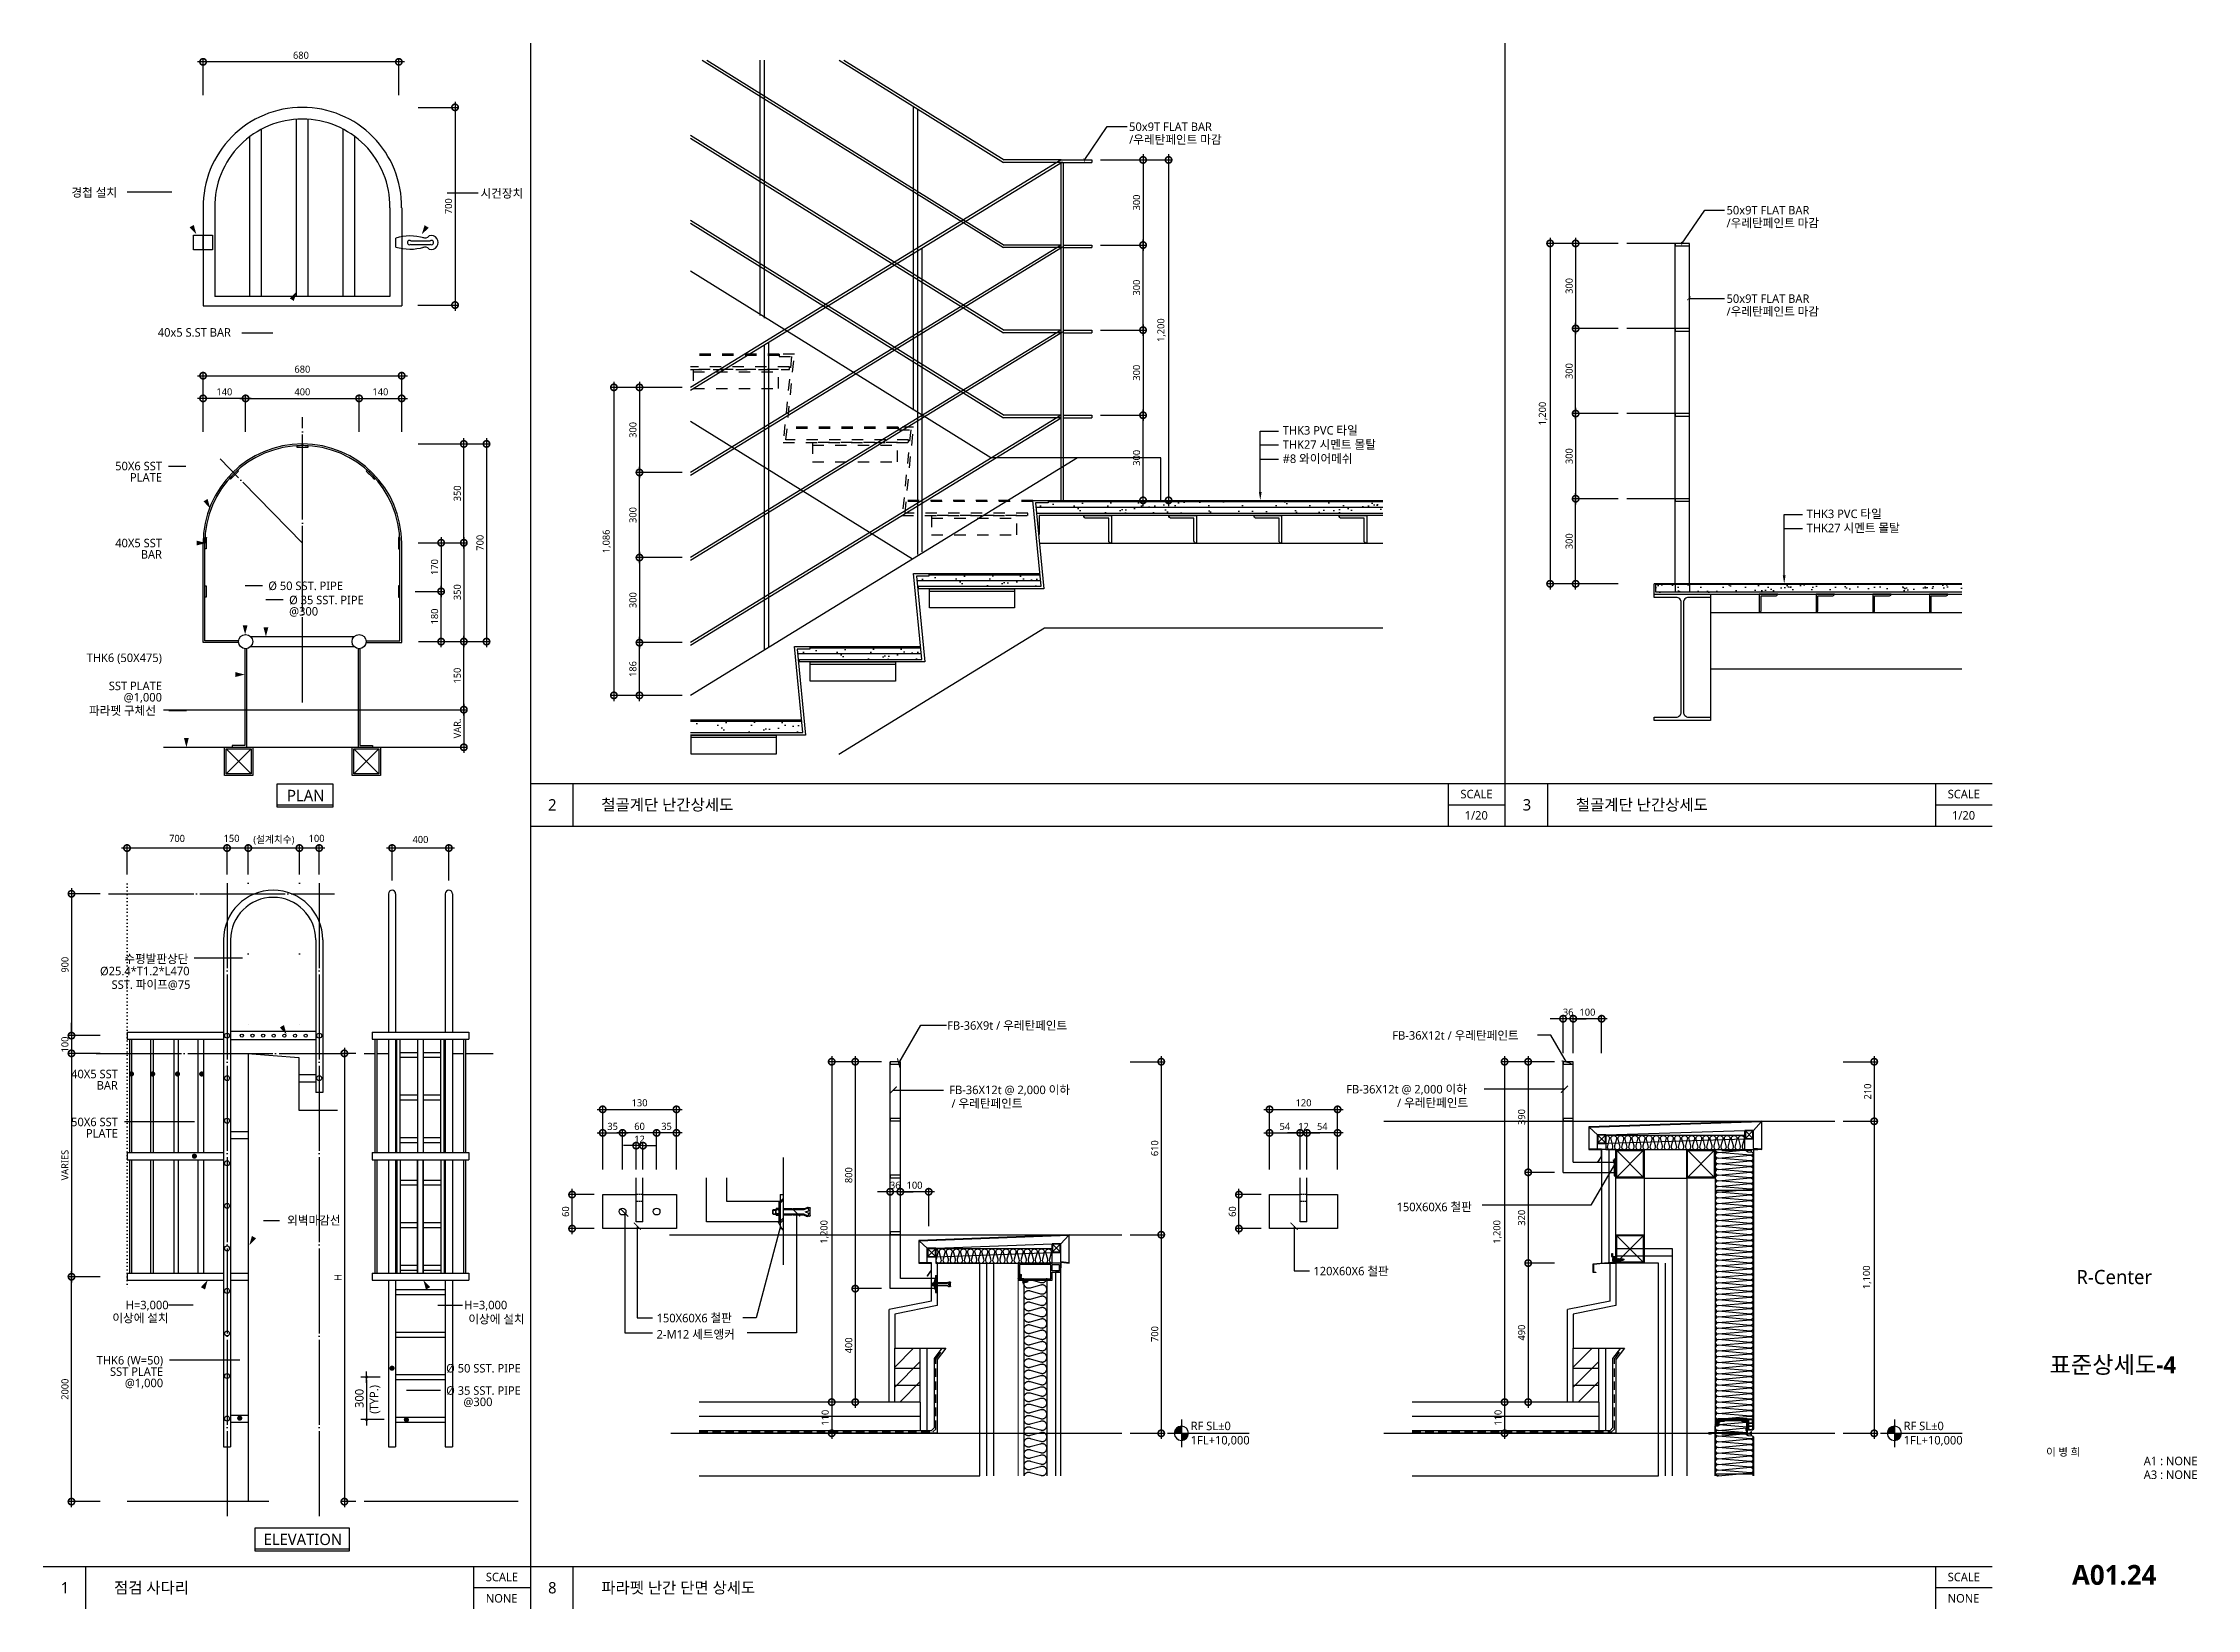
# Model space of a CAD drawing. Header units: millimetres. Extents: x 465 to 41696, y 198 to 5730.
# Drawn here: x 25695 to 33286, y 210 to 5730 of the extents above; entities that cross this region are included whole.
import ezdxf
from ezdxf.enums import TextEntityAlignment as Align
from ezdxf.xclip import XClip

# ---------------------------------------------------------------- set-up
doc = ezdxf.new("R2010")
doc.units = ezdxf.units.MM
doc.header["$LTSCALE"] = 200
doc.header["$XCLIPFRAME"] = 0
for name, pattern in [('A2', [8, 2, -2, 2, -2]), ('CEN', [62, 60, -1, 0, -1]), ('CEN-GAUN', [32.2, 30, -1, 0.2, -1]), ('CEN-OC', [10, 9.25, -0.25, 0.25, -0.25]), ('DOT-AGI', [1.25, 0, -1.25]), ('HID', [2.3, 1.5, -0.8]), ('HIDDEN', [2, 1, -1]), ('HIDDEN2', [0.1875, 0.125, -0.0625])]:
    doc.linetypes.add(name, pattern=pattern)
doc.layers.get('DEFPOINTS').update_dxf_attribs({"color": 137})
for name, color, linetype in [('01FIN', 9, 'Continuous'), ('01HAT', 8, 'Continuous'), ('01단열재', 252, 'Continuous'), ('01하지철물', 8, 'Continuous'), ('02-PIR', 7, 'Continuous'), ('09GIRDER', 2, 'Continuous'), ('161', 161, 'Continuous'), ('3', 3, 'Continuous'), ('3co_visible', 3, 'Continuous'), ('4ELE', 4, 'Continuous'), ('6', 6, 'Continuous'), ('6lin', 6, 'Continuous'), ('7', 7, 'Continuous'), ('A-CON', 2, 'Continuous'), ('A-DET', 7, 'Continuous'), ('AA-DWXM-CURT', 4, 'Continuous'), ('BOLT', 6, 'Continuous'), ('cen', 1, 'CEN'), ('CEN-ETC', 1, 'DOT-AGI'), ('COL', 2, 'Continuous'), ('CON', 2, 'Continuous'), ('CTR', 1, 'CEN-OC'), ('deta', 8, 'Continuous'), ('DIM', 7, 'Continuous'), ('DIM-INT', 7, 'Continuous'), ('ELE', 3, 'Continuous'), ('ELE-4', 4, 'Continuous'), ('ELE-5', 5, 'Continuous'), ('ELE-6', 6, 'Continuous'), ('ELE-8', 8, 'Continuous'), ('FI', 6, 'Continuous'), ('FIN-5', 5, 'Continuous'), ('FLA', 2, 'Continuous'), ('HAT', 8, 'Continuous'), ('HAT-253', 253, 'Continuous'), ('HAT-254', 253, 'Continuous'), ('HID', 6, 'HID'), ('INSUL', 252, 'Continuous'), ('JD_04', 4, 'Continuous'), ('JD_08', 8, 'Continuous'), ('PANEL', 6, 'Continuous'), ('S-253', 252, 'Continuous'), ('SEC-5', 6, 'Continuous'), ('STEEL', 4, 'Continuous'), ('STL', 4, 'Continuous'), ('SYM-LEAD', 6, 'Continuous'), ('SYM-LEVEL', 7, 'Continuous'), ('SYP_BOLT', 9, 'Continuous'), ('SYP_FLASHING', 5, 'Continuous'), ('SYP_Insul', 252, 'Continuous'), ('TABLE', 7, 'Continuous'), ('TEXT', 3, 'Continuous'), ('TEXT-title', 2, 'Continuous'), ('TXT-LINE', 6, 'Continuous'), ('WALL', 3, 'Continuous'), ('WIN1', 7, 'Continuous'), ('X-ER', 15, 'ER-X'), ('XR-sec$0$HAT-INS', 252, 'Continuous'), ('XR-SHEET$0$TITLE', 7, 'Continuous'), ('XR-SHEET$1$SHT', 5, 'Continuous'), ('XR-SHEET$1$TEXT', 3, 'Continuous')]:
    doc.layers.add(name, color=color, linetype=linetype)
doc.layers.add('insulation', color=8, linetype='Continuous', lineweight=5)
doc.styles.add('arial', font='arial.ttf')
doc.styles.add('GAUN', font='malgun.ttf')
doc.styles.add('S1', font='malgun.ttf')
doc.styles.get("Standard").update_dxf_attribs({"font": 'arial.ttf'})
doc.styles.add('XR-SHEET$0$굴림체(옥산)', font='GulimChe.ttf')
doc.styles.add('굴림체(옥산)', font='GulimChe.ttf')
doc.styles.add('맑은고딕b', font='malgunbd.ttf')
doc.styles.add('스타일1', font='malgun.ttf')
doc.linetypes.add('ER-X', pattern='A,10,-0.8,["X",Standard,S=0.6,R=0,X=-0.15,Y=-0.3],-0.8', length=11.6)
doc.linetypes.add('INSUL50', pattern='A,0.00254,-2.54,[134,ltypeshp.shx,S=6.25,R=0,X=-2.54,Y=0],-19.92,[134,ltypeshp.shx,S=6.25,R=180,X=2.54,Y=0],-2.54', length=25.00254)
doc.dimstyles.new('CJA$0', dxfattribs={"dimscale": 300, "dimtxt": 2.7, "dimasz": 1, "dimexe": 2, "dimexo": 3, "dimgap": 1, "dimtad": 1, "dimdec": 0, "dimzin": 1, "dimdsep": 46, "dimtxsty": 'arial', "dimblk": 'DOT', "dimcen": 0.09, "dimdle": 1, "dimclrd": 256, "dimclre": 256, "dimclrt": 3, "dimadec": 0, "dimazin": 0, "dimtfac": 1, "dimtdec": 0, "dimtmove": 2, "dimatfit": 3, "dimldrblk": 'DOT', "dimfxl": 1, "dimtolj": 1, "dimtzin": 1, "dimarcsym": 0})
doc.dimstyles.new('CJA-1', dxfattribs={"dimscale": 10, "dimtxt": 3, "dimasz": 1, "dimexe": 2, "dimexo": 3, "dimgap": 1, "dimtad": 1, "dimdec": 0, "dimdsep": 46, "dimlunit": 6, "dimtxsty": '굴림체(옥산)', "dimblk": 'CJDOT', "dimcen": 0.09, "dimclrd": 256, "dimclre": 256, "dimclrt": 3, "dimazin": 2, "dimtfac": 1, "dimtdec": 0, "dimtix": 1, "dimtmove": 2, "dimatfit": 3, "dimldrblk": 'CJDOT', "dimfxl": 1, "dimtolj": 1, "dimtzin": 0, "dimarcsym": 0})
doc.dimstyles.new('DIM-QD 1', dxfattribs={"dimtxt": 3, "dimasz": 1.5, "dimexe": 1, "dimexo": 0, "dimgap": 1, "dimtad": 1, "dimdec": 3, "dimdsep": 46, "dimlunit": 6, "dimtxsty": '스타일1', "dimblk1": 'ARCHTICK', "dimblk2": 'ARCHTICK', "dimsah": 1, "dimcen": 0, "dimclrd": 256, "dimclre": 256, "dimclrt": 3, "dimazin": 2, "dimtfac": 1, "dimtdec": 3, "dimtix": 1, "dimtmove": 2, "dimatfit": 3, "dimldrblk": 'ARCHTICK', "dimfxl": 1, "dimtolj": 1, "dimtzin": 0, "dimarcsym": 0})

msp = doc.modelspace()

# ---------------------------------------------------------------- texts
at = {"layer": 'TEXT', "color": 3, "style": '스타일1'}
for s, p in [('/우레탄페인트 마감', (29522.9, 5374.8)), ('50x9T FLAT BAR', (29522.9, 5420.1)), ('경첩 설치', (25795, 5188.2)), ('시건장치', (27236.9, 5184.9)), ('/우레탄페인트 마감', (31628.6, 5080.6)), ('50x9T FLAT BAR', (31628.6, 5125.9)), ('/우레탄페인트 마감', (31628.6, 4768.9)), ('50x9T FLAT BAR', (31628.6, 4814.2)), ('40x5 S.ST BAR', (26099.3, 4695)), ('THK3 PVC 타일', (30064.3, 4349.7)), ('THK27 시멘트 몰탈', (30064.3, 4299.7)), ('#8 와이어메쉬', (30064.3, 4249.7)), ('150X60X6 철판', (30465.5, 1612.1)), ('120X60X6 철판', (30172.4, 1385.9)), ('150X60X6 철판', (27857.4, 1220.3)), ('2-M12 세트앵커', (27857.5, 1163))]:
    msp.add_text(s, height=30, dxfattribs=at).set_placement(p)
for s, p in [('50X6 SST', (26114, 4238.9)), ('PLATE', (26114, 4198.9)), ('40X5 SST', (26114, 3967.5)), ('BAR', (26114, 3927.5)), ('THK6 (50X475)', (26114, 3563)), ('SST PLATE', (26114, 3463.9)), ('@1,000', (26114, 3423.9)), ('40X5 SST', (25958.6, 2095.8)), ('BAR', (25958.6, 2055.8)), ('50X6 SST', (25958.6, 1926.7)), ('PLATE', (25958.6, 1886.7)), ('외벽마감선', (26743.5, 1579.6)), ('H=3,000', (26137.5, 1281.3)), ('H=3,000', (27331, 1281.3)), ('이상에 설치', (26137.5, 1235.2)), ('이상에 설치', (27392.3, 1231.4)), ('THK6 (W=50)', (26118.2, 1086.7)), ('SST PLATE', (26118.2, 1046.7)), ('@1,000', (26118.2, 1006.7))]:
    msp.add_text(s, height=30, dxfattribs=at).set_placement(p, align=Align.MIDDLE_RIGHT)
at = {"layer": 'TEXT', "style": '스타일1'}
for s, p in [('THK3 PVC 타일', (31911, 4055.5)), ('THK27 시멘트 몰탈', (31911, 4005.5))]:
    msp.add_text(s, height=30, dxfattribs=at).set_placement(p)
at = {"layer": 'TEXT', "color": 3, "style": '스타일1'}
for s, p in [('Ø 50 SST. PIPE', (26488.9, 3816.7)), ('@300', (26562.2, 3726.7)), ('Ø 35 SST. PIPE', (26562.2, 3766.7)), ('파라펫 구체선', (25857, 3376.6)), ('수평발판상단', (25981.4, 2501.4)), ('Ø25.4*T1.2*L470', (25895.7, 2458.6)), ('SST. 파이프@75', (25936.4, 2410.9)), ('FB-36X9t / 우레탄페인트', (28881.6, 2266.7)), ('FB-36X12t / 우레탄페인트', (30450.6, 2231.7)), ('FB-36X12t @ 2,000 이하', (28889.1, 2039.8)), ('FB-36X12t @ 2,000 이하', (30288.1, 2042.1)), ('/ 우레탄페인트', (28896.7, 1991.9)), ('/ 우레탄페인트', (30467.3, 1994.2)), ('Ø 50 SST. PIPE', (27115.8, 1058.5)), ('Ø 35 SST. PIPE', (27115.8, 980)), ('@300', (27176.7, 940))]:
    msp.add_text(s, height=30, dxfattribs=at).set_placement(p, align=Align.MIDDLE_LEFT)
at = {"layer": 'TEXT', "color": 6, "style": '스타일1'}
for s, p in [('2', (27489.9, 3044.6)), ('3', (30924.9, 3044.6)), ('1', (25772.4, 284.6)), ('8', (27489.9, 284.6))]:
    msp.add_text(s, height=40, dxfattribs=at).set_placement(p, align=Align.MIDDLE_CENTER)
at = {"layer": 'TEXT', "style": '스타일1'}
for s, p in [('철골계단 난간상세도', (27662.5, 3044.9)), ('철골계단 난간상세도', (31097.5, 3044.9)), ('점검 사다리', (25945, 284.9)), ('파라펫 난간 단면 상세도', (27662.5, 284.9))]:
    msp.add_text(s, height=40, dxfattribs=at).set_placement(p, align=Align.MIDDLE_LEFT)
for s, p in [('SCALE', (30747.2, 3082.5)), ('SCALE', (32464.7, 3082.5)), ('1/20', (30746.3, 3007.4)), ('1/20', (32463.8, 3007.4)), ('SCALE', (27312.2, 322.5)), ('SCALE', (32464.7, 322.5)), ('NONE', (27311.3, 247.4)), ('NONE', (32463.8, 247.4))]:
    msp.add_text(s, height=30, dxfattribs=at).set_placement(p, align=Align.MIDDLE_CENTER)
at = {"layer": 'TEXT', "color": 3, "style": '스타일1'}
msp.add_text('R-Center', height=50, dxfattribs=at).set_placement((32995, 1380), align=Align.MIDDLE_CENTER)
at = {"layer": 'TEXT', "color": 3, "style": 'S1'}
msp.add_text('(TYP.)', height=30, rotation=90, dxfattribs=at).set_placement((26876.5, 898))
at = {"layer": 'TEXT-title', "color": 3, "style": '스타일1'}
for s, p in [('PLAN', (26620.8, 3077.5)), ('ELEVATION', (26610.6, 455.2))]:
    msp.add_text(s, height=40, dxfattribs=at).set_placement(p, align=Align.MIDDLE_CENTER)

# ---------------------------------------------------------------- blocks, each defined once
blk = doc.blocks.new('_DotSmall')
at = {"color": 0, "linetype": 'ByBlock', "const_width": 0.5}
blk.add_lwpolyline([(-0.0625, 0, 1), (0.0625, 0, 1)], format="xyb", close=True, dxfattribs=at)
blk = doc.blocks.new('*D152')
at = {"layer": 'DEFPOINTS', "color": 0, "transparency": 16777216}
for p in [(26925.2, 2892.3), (26925.2, 2747.5), (27125.2, 2747.5)]:
    blk.add_point(p, dxfattribs=at)
at = {"layer": 'DIM', "color": 7, "lineweight": -2, "transparency": 16777216}
for p, q in [((27145.2, 2892.3), (26905.2, 2892.3)), ((26925.2, 2777.5), (26925.2, 2902.3)), ((27125.2, 2777.5), (27125.2, 2902.3))]:
    blk.add_line(p, q, dxfattribs=at)
at = {"layer": 'DIM', "color": 7, "lineweight": -2, "transparency": 16777216, "xscale": 45, "yscale": 45, "zscale": 45, "rotation": 180}
blk.add_blockref('_DotSmall', (26925.2, 2892.3), dxfattribs=at)
at = {"layer": 'DIM', "color": 7, "lineweight": -2, "transparency": 16777216, "xscale": 45, "yscale": 45, "zscale": 45}
blk.add_blockref('_DotSmall', (27125.2, 2892.3), dxfattribs=at)
at = {"layer": 'DIM', "color": 3, "transparency": 16777216, "insert": (27025.2, 2922.3), "char_height": 25, "attachment_point": 5, "style": '스타일1'}
blk.add_mtext('\\A1;400', dxfattribs=at)
blk = doc.blocks.new('_DOT')
at = {"color": 0, "linetype": 'ByBlock'}
blk.add_line((-0.5, 0), (-1, 0), dxfattribs=at)
at = {"color": 0, "linetype": 'ByBlock', "const_width": 0.5}
blk.add_lwpolyline([(-0.25, 0, 1), (0.25, 0, 1)], format="xyb", close=True, dxfattribs=at)
blk = doc.blocks.new('*D153')
at = {"layer": 'DEFPOINTS', "color": 0, "transparency": 16777216}
for p in [(25925.9, 2731), (25795.1, 2231), (25925.9, 2231)]:
    blk.add_point(p, dxfattribs=at)
at = {"layer": 'DIM', "color": 7, "lineweight": -2, "transparency": 16777216}
for p, q in [((25795.1, 2751), (25795.1, 2211)), ((25895.9, 2731), (25785.1, 2731)), ((25895.9, 2231), (25785.1, 2231))]:
    blk.add_line(p, q, dxfattribs=at)
at = {"layer": 'DIM', "color": 7, "lineweight": -2, "transparency": 16777216, "xscale": 45, "yscale": 45, "zscale": 45}
for p, rotation in [((25795.1, 2731), 90), ((25795.1, 2231), 270)]:
    blk.add_blockref('_DotSmall', p, dxfattribs=dict(at, rotation=rotation))
at = {"layer": 'DIM', "color": 3, "transparency": 16777216, "insert": (25772.2, 2481), "char_height": 25, "attachment_point": 5, "rotation": 90, "style": '스타일1'}
blk.add_mtext('\\A1;900', dxfattribs=at)
blk = doc.blocks.new('CJDOT')
blk.add_line((-2, 0), (2, 0))
at = {"const_width": 0.5}
blk.add_lwpolyline([(-0.25, 0, 1), (0.25, 0, 1)], format="xyb", close=True, dxfattribs=at)
blk = doc.blocks.new('*D148')
at = {"layer": 'DEFPOINTS', "color": 0, "transparency": 16777216}
for p in [(26912.7, 1027.2), (26835.3, 877.2), (26927.2, 877.2)]:
    blk.add_point(p, dxfattribs=at)
at = {"layer": 'DIM', "lineweight": -2, "transparency": 16777216}
for p, q in [((26882.7, 1027.2), (26815.3, 1027.2)), ((26835.3, 1017.2), (26835.3, 887.2)), ((26897.2, 877.2), (26815.3, 877.2))]:
    blk.add_line(p, q, dxfattribs=at)
at = {"layer": 'DIM', "lineweight": -2, "transparency": 16777216, "xscale": 10, "yscale": 10, "zscale": 10}
for p, rotation in [((26835.3, 1027.2), 90), ((26835.3, 877.2), 270)]:
    blk.add_blockref('CJDOT', p, dxfattribs=dict(at, rotation=rotation))
at = {"layer": 'DIM', "color": 3, "transparency": 16777216, "insert": (26809.8, 952.2), "char_height": 30, "attachment_point": 5, "rotation": 90, "style": '스타일1'}
blk.add_mtext('\\A1;300', dxfattribs=at)
blk = doc.blocks.new('*D149')
at = {"layer": 'DEFPOINTS', "color": 0, "transparency": 16777216}
for p in [(25795.1, 1381), (25925.9, 1381), (25925.9, 588.3)]:
    blk.add_point(p, dxfattribs=at)
at = {"layer": 'DIM', "color": 7, "lineweight": -2, "transparency": 16777216}
for p, q in [((25895.9, 1381), (25785.1, 1381)), ((25795.1, 568.3), (25795.1, 1401)), ((25895.9, 588.3), (25785.1, 588.3))]:
    blk.add_line(p, q, dxfattribs=at)
at = {"layer": 'DIM', "color": 7, "lineweight": -2, "transparency": 16777216, "xscale": 45, "yscale": 45, "zscale": 45}
for p, rotation in [((25795.1, 1381), 90), ((25795.1, 588.3), 270)]:
    blk.add_blockref('_DotSmall', p, dxfattribs=dict(at, rotation=rotation))
at = {"layer": 'DIM', "color": 3, "transparency": 16777216, "insert": (25772.2, 984.6), "char_height": 25, "attachment_point": 5, "rotation": 90, "style": '스타일1'}
blk.add_mtext('\\A1;2000', dxfattribs=at)
blk = doc.blocks.new('*D150')
at = {"layer": 'DEFPOINTS', "color": 0, "transparency": 16777216}
for p in [(25925.9, 2168.5), (25795.1, 1381), (25925.9, 1381)]:
    blk.add_point(p, dxfattribs=at)
at = {"layer": 'DIM', "color": 7, "lineweight": -2, "transparency": 16777216}
for p, q in [((25895.9, 2168.5), (25785.1, 2168.5)), ((25795.1, 2188.5), (25795.1, 1361)), ((25895.9, 1381), (25785.1, 1381))]:
    blk.add_line(p, q, dxfattribs=at)
at = {"layer": 'DIM', "color": 7, "lineweight": -2, "transparency": 16777216, "xscale": 45, "yscale": 45, "zscale": 45}
for p, rotation in [((25795.1, 2168.5), 90), ((25795.1, 1381), 270)]:
    blk.add_blockref('_DotSmall', p, dxfattribs=dict(at, rotation=rotation))
at = {"layer": 'DIM', "color": 3, "transparency": 16777216, "insert": (25772.2, 1774.7), "char_height": 25, "attachment_point": 5, "rotation": 90, "style": '스타일1'}
blk.add_mtext('\\A1;VARIES', dxfattribs=at)
blk = doc.blocks.new('*D135')
at = {"layer": 'DEFPOINTS', "color": 0, "transparency": 16777216}
for p in [(26958.9, 4557.4), (26258.9, 4329.4), (26958.9, 4329.4)]:
    blk.add_point(p, dxfattribs=at)
at = {"layer": 'DIM', "color": 7, "lineweight": -2, "transparency": 16777216}
for p, q in [((26238.9, 4557.4), (26978.9, 4557.4)), ((26258.9, 4359.4), (26258.9, 4567.4)), ((26958.9, 4359.4), (26958.9, 4567.4))]:
    blk.add_line(p, q, dxfattribs=at)
at = {"layer": 'DIM', "color": 7, "lineweight": -2, "transparency": 16777216, "xscale": 45, "yscale": 45, "zscale": 45, "rotation": 180}
blk.add_blockref('_DotSmall', (26258.9, 4557.4), dxfattribs=at)
at = {"layer": 'DIM', "color": 7, "lineweight": -2, "transparency": 16777216, "xscale": 45, "yscale": 45, "zscale": 45}
blk.add_blockref('_DotSmall', (26958.9, 4557.4), dxfattribs=at)
at = {"layer": 'DIM', "color": 3, "transparency": 16777216, "insert": (26608.9, 4580.3), "char_height": 25, "attachment_point": 5, "style": '스타일1'}
blk.add_mtext('\\A1;680', dxfattribs=at)
blk = doc.blocks.new('*D136')
at = {"layer": 'DEFPOINTS', "color": 0, "transparency": 16777216}
for p in [(26258.9, 4477.4), (26258.9, 4329.4), (26408.9, 4329.4)]:
    blk.add_point(p, dxfattribs=at)
at = {"layer": 'DIM', "color": 7, "lineweight": -2, "transparency": 16777216}
for p, q in [((26258.9, 4359.4), (26258.9, 4487.4)), ((26408.9, 4359.4), (26408.9, 4487.4)), ((26428.9, 4477.4), (26238.9, 4477.4))]:
    blk.add_line(p, q, dxfattribs=at)
at = {"layer": 'DIM', "color": 7, "lineweight": -2, "transparency": 16777216, "xscale": 45, "yscale": 45, "zscale": 45, "rotation": 180}
blk.add_blockref('_DotSmall', (26258.9, 4477.4), dxfattribs=at)
at = {"layer": 'DIM', "color": 7, "lineweight": -2, "transparency": 16777216, "xscale": 45, "yscale": 45, "zscale": 45}
blk.add_blockref('_DotSmall', (26408.9, 4477.4), dxfattribs=at)
at = {"layer": 'DIM', "color": 3, "transparency": 16777216, "insert": (26333.9, 4500.4), "char_height": 25, "attachment_point": 5, "style": '스타일1'}
blk.add_mtext('\\A1;140', dxfattribs=at)
blk = doc.blocks.new('*D137')
at = {"layer": 'DEFPOINTS', "color": 0, "transparency": 16777216}
for p in [(26808.9, 4477.4), (26408.9, 4329.4), (26808.9, 4329.4)]:
    blk.add_point(p, dxfattribs=at)
at = {"layer": 'DIM', "color": 7, "lineweight": -2, "transparency": 16777216}
for p, q in [((26408.9, 4359.4), (26408.9, 4487.4)), ((26808.9, 4359.4), (26808.9, 4487.4)), ((26388.9, 4477.4), (26828.9, 4477.4))]:
    blk.add_line(p, q, dxfattribs=at)
at = {"layer": 'DIM', "color": 7, "lineweight": -2, "transparency": 16777216, "xscale": 45, "yscale": 45, "zscale": 45, "rotation": 180}
blk.add_blockref('_DotSmall', (26408.9, 4477.4), dxfattribs=at)
at = {"layer": 'DIM', "color": 7, "lineweight": -2, "transparency": 16777216, "xscale": 45, "yscale": 45, "zscale": 45}
blk.add_blockref('_DotSmall', (26808.9, 4477.4), dxfattribs=at)
at = {"layer": 'DIM', "color": 3, "transparency": 16777216, "insert": (26608.9, 4500.3), "char_height": 25, "attachment_point": 5, "style": '스타일1'}
blk.add_mtext('\\A1;400', dxfattribs=at)
blk = doc.blocks.new('*D138')
at = {"layer": 'DEFPOINTS', "color": 0, "transparency": 16777216}
for p in [(26958.9, 4477.4), (26808.9, 4339), (26958.9, 4329.4)]:
    blk.add_point(p, dxfattribs=at)
at = {"layer": 'DIM', "color": 7, "lineweight": -2, "transparency": 16777216}
for p, q in [((26808.9, 4369), (26808.9, 4487.4)), ((26958.9, 4359.4), (26958.9, 4487.4)), ((26788.9, 4477.4), (26978.9, 4477.4))]:
    blk.add_line(p, q, dxfattribs=at)
at = {"layer": 'DIM', "color": 7, "lineweight": -2, "transparency": 16777216, "xscale": 45, "yscale": 45, "zscale": 45, "rotation": 180}
blk.add_blockref('_DotSmall', (26808.9, 4477.4), dxfattribs=at)
at = {"layer": 'DIM', "color": 7, "lineweight": -2, "transparency": 16777216, "xscale": 45, "yscale": 45, "zscale": 45}
blk.add_blockref('_DotSmall', (26958.9, 4477.4), dxfattribs=at)
at = {"layer": 'DIM', "color": 3, "transparency": 16777216, "insert": (26883.9, 4500.4), "char_height": 25, "attachment_point": 5, "style": '스타일1'}
blk.add_mtext('\\A1;140', dxfattribs=at)
blk = doc.blocks.new('*D139')
at = {"layer": 'DEFPOINTS', "color": 0, "transparency": 16777216}
for p in [(26987.3, 3968.5), (26976.3, 3797.1), (27098, 3797.1)]:
    blk.add_point(p, dxfattribs=at)
at = {"layer": 'DIM', "color": 7, "lineweight": -2, "transparency": 16777216}
for p, q in [((27017.3, 3968.5), (27108, 3968.5)), ((27098, 3988.5), (27098, 3777.1)), ((27006.3, 3797.1), (27108, 3797.1))]:
    blk.add_line(p, q, dxfattribs=at)
at = {"layer": 'DIM', "color": 7, "lineweight": -2, "transparency": 16777216, "xscale": 45, "yscale": 45, "zscale": 45}
for p, rotation in [((27098, 3968.5), 90), ((27098, 3797.1), 270)]:
    blk.add_blockref('_DotSmall', p, dxfattribs=dict(at, rotation=rotation))
at = {"layer": 'DIM', "color": 3, "transparency": 16777216, "insert": (27075, 3882.8), "char_height": 25, "attachment_point": 5, "rotation": 90, "style": '스타일1'}
blk.add_mtext('\\A1;170', dxfattribs=at)
blk = doc.blocks.new('*D140')
at = {"layer": 'DEFPOINTS', "color": 0, "transparency": 16777216}
for p in [(27067.3, 3968.5), (27044.8, 3620.1), (27178, 3620.1)]:
    blk.add_point(p, dxfattribs=at)
at = {"layer": 'DIM', "color": 7, "lineweight": -2, "transparency": 16777216}
for p, q in [((27097.3, 3968.5), (27188, 3968.5)), ((27178, 3988.5), (27178, 3600.1)), ((27074.8, 3620.1), (27188, 3620.1))]:
    blk.add_line(p, q, dxfattribs=at)
at = {"layer": 'DIM', "color": 7, "lineweight": -2, "transparency": 16777216, "xscale": 45, "yscale": 45, "zscale": 45}
for p, rotation in [((27178, 3968.5), 90), ((27178, 3620.1), 270)]:
    blk.add_blockref('_DotSmall', p, dxfattribs=dict(at, rotation=rotation))
at = {"layer": 'DIM', "color": 3, "transparency": 16777216, "insert": (27155.1, 3794.3), "char_height": 25, "attachment_point": 5, "rotation": 90, "style": '스타일1'}
blk.add_mtext('\\A1;350', dxfattribs=at)
blk = doc.blocks.new('*D141')
at = {"layer": 'DEFPOINTS', "color": 0, "transparency": 16777216}
for p in [(26976.3, 3797.1), (27098, 3797.1), (26987.7, 3620.1)]:
    blk.add_point(p, dxfattribs=at)
at = {"layer": 'DIM', "color": 7, "lineweight": -2, "transparency": 16777216}
for p, q in [((27006.3, 3797.1), (27108, 3797.1)), ((27098, 3600.1), (27098, 3817.1)), ((27017.7, 3620.1), (27108, 3620.1))]:
    blk.add_line(p, q, dxfattribs=at)
at = {"layer": 'DIM', "color": 7, "lineweight": -2, "transparency": 16777216, "xscale": 45, "yscale": 45, "zscale": 45}
for p, rotation in [((27098, 3797.1), 90), ((27098, 3620.1), 270)]:
    blk.add_blockref('_DotSmall', p, dxfattribs=dict(at, rotation=rotation))
at = {"layer": 'DIM', "color": 3, "transparency": 16777216, "insert": (27075, 3708.6), "char_height": 25, "attachment_point": 5, "rotation": 90, "style": '스타일1'}
blk.add_mtext('\\A1;180', dxfattribs=at)
blk = doc.blocks.new('*D142')
at = {"layer": 'DEFPOINTS', "color": 0, "transparency": 16777216}
for p in [(27044.8, 3620.1), (27178, 3620.1), (27064.2, 3380.1)]:
    blk.add_point(p, dxfattribs=at)
at = {"layer": 'DIM', "color": 7, "lineweight": -2, "transparency": 16777216}
for p, q in [((27074.8, 3620.1), (27188, 3620.1)), ((27178, 3360.1), (27178, 3640.1)), ((27094.2, 3380.1), (27188, 3380.1))]:
    blk.add_line(p, q, dxfattribs=at)
at = {"layer": 'DIM', "color": 7, "lineweight": -2, "transparency": 16777216, "xscale": 45, "yscale": 45, "zscale": 45}
for p, rotation in [((27178, 3620.1), 90), ((27178, 3380.1), 270)]:
    blk.add_blockref('_DotSmall', p, dxfattribs=dict(at, rotation=rotation))
at = {"layer": 'DIM', "color": 3, "transparency": 16777216, "insert": (27155, 3500.1), "char_height": 25, "attachment_point": 5, "rotation": 90, "style": '스타일1'}
blk.add_mtext('\\A1;150', dxfattribs=at)
blk = doc.blocks.new('*D143')
at = {"layer": 'DEFPOINTS', "color": 0, "transparency": 16777216}
for p in [(26987.3, 4316.9), (27124.8, 3620.1), (27258, 3620.1)]:
    blk.add_point(p, dxfattribs=at)
at = {"layer": 'DIM', "color": 7, "lineweight": -2, "transparency": 16777216}
for p, q in [((27258, 4336.9), (27258, 3600.1)), ((27017.3, 4316.9), (27268, 4316.9)), ((27154.8, 3620.1), (27268, 3620.1))]:
    blk.add_line(p, q, dxfattribs=at)
at = {"layer": 'DIM', "color": 7, "lineweight": -2, "transparency": 16777216, "xscale": 45, "yscale": 45, "zscale": 45}
for p, rotation in [((27258, 4316.9), 90), ((27258, 3620.1), 270)]:
    blk.add_blockref('_DotSmall', p, dxfattribs=dict(at, rotation=rotation))
at = {"layer": 'DIM', "color": 3, "transparency": 16777216, "insert": (27235.1, 3968.5), "char_height": 25, "attachment_point": 5, "rotation": 90, "style": '스타일1'}
blk.add_mtext('\\A1;700', dxfattribs=at)
blk = doc.blocks.new('*D144')
at = {"layer": 'DEFPOINTS', "color": 0, "transparency": 16777216}
for p in [(26987.3, 4316.9), (27178, 4316.9), (27067.3, 3968.5)]:
    blk.add_point(p, dxfattribs=at)
at = {"layer": 'DIM', "color": 7, "lineweight": -2, "transparency": 16777216}
for p, q in [((27178, 3948.5), (27178, 4336.9)), ((27017.3, 4316.9), (27188, 4316.9)), ((27097.3, 3968.5), (27188, 3968.5))]:
    blk.add_line(p, q, dxfattribs=at)
at = {"layer": 'DIM', "color": 7, "lineweight": -2, "transparency": 16777216, "xscale": 45, "yscale": 45, "zscale": 45}
for p, rotation in [((27178, 4316.9), 90), ((27178, 3968.5), 270)]:
    blk.add_blockref('_DotSmall', p, dxfattribs=dict(at, rotation=rotation))
at = {"layer": 'DIM', "color": 3, "transparency": 16777216, "insert": (27155.1, 4142.7), "char_height": 25, "attachment_point": 5, "rotation": 90, "style": '스타일1'}
blk.add_mtext('\\A1;350', dxfattribs=at)
blk = doc.blocks.new('*D145')
at = {"layer": 'DEFPOINTS', "color": 0, "transparency": 16777216}
for p in [(27064.2, 3380.1), (27051.3, 3247.5), (27178, 3247.5)]:
    blk.add_point(p, dxfattribs=at)
at = {"layer": 'DIM', "color": 7, "lineweight": -2, "transparency": 16777216}
for p, q in [((27094.2, 3380.1), (27188, 3380.1)), ((27178, 3400.1), (27178, 3227.5)), ((27081.3, 3247.5), (27188, 3247.5))]:
    blk.add_line(p, q, dxfattribs=at)
at = {"layer": 'DIM', "color": 7, "lineweight": -2, "transparency": 16777216, "xscale": 45, "yscale": 45, "zscale": 45}
for p, rotation in [((27178, 3380.1), 90), ((27178, 3247.5), 270)]:
    blk.add_blockref('_DotSmall', p, dxfattribs=dict(at, rotation=rotation))
at = {"layer": 'DIM', "color": 3, "transparency": 16777216, "insert": (27155.3, 3313.8), "char_height": 25, "attachment_point": 5, "rotation": 90, "style": '스타일1'}
blk.add_mtext('\\A1;VAR.', dxfattribs=at)
blk = doc.blocks.new('*D146')
at = {"layer": 'DEFPOINTS', "color": 0, "transparency": 16777216}
for p in [(26343.4, 2892.3), (26343.4, 2769), (26418.4, 2769)]:
    blk.add_point(p, dxfattribs=at)
at = {"layer": 'DIM', "color": 7, "lineweight": -2, "transparency": 16777216}
for p, q in [((26438.4, 2892.3), (26323.4, 2892.3)), ((26343.4, 2799), (26343.4, 2902.3)), ((26418.4, 2799), (26418.4, 2902.3))]:
    blk.add_line(p, q, dxfattribs=at)
at = {"layer": 'DIM', "color": 7, "lineweight": -2, "transparency": 16777216, "xscale": 45, "yscale": 45, "zscale": 45, "rotation": 180}
blk.add_blockref('_DotSmall', (26343.4, 2892.3), dxfattribs=at)
at = {"layer": 'DIM', "color": 7, "lineweight": -2, "transparency": 16777216, "xscale": 45, "yscale": 45, "zscale": 45}
blk.add_blockref('_DotSmall', (26418.4, 2892.3), dxfattribs=at)
at = {"layer": 'DIM', "color": 3, "transparency": 16777216, "insert": (26359.3, 2926.2), "char_height": 25, "attachment_point": 5, "style": '스타일1'}
blk.add_mtext('\\A1;150', dxfattribs=at)
blk = doc.blocks.new('*D147')
at = {"layer": 'DEFPOINTS', "color": 0, "transparency": 16777216}
for p in [(25925.9, 2231), (25795.1, 2168.5), (25925.9, 2168.5)]:
    blk.add_point(p, dxfattribs=at)
at = {"layer": 'DIM', "color": 7, "lineweight": -2, "transparency": 16777216}
for p, q in [((25895.9, 2231), (25785.1, 2231)), ((25795.1, 2231), (25795.1, 2276)), ((25795.1, 2231), (25795.1, 2168.5)), ((25895.9, 2168.5), (25785.1, 2168.5)), ((25795.1, 2168.5), (25795.1, 2123.5))]:
    blk.add_line(p, q, dxfattribs=at)
at = {"layer": 'DIM', "color": 7, "lineweight": -2, "transparency": 16777216, "xscale": 45, "yscale": 45, "zscale": 45}
for p, rotation in [((25795.1, 2231), 270), ((25795.1, 2168.5), 90)]:
    blk.add_blockref('_DotSmall', p, dxfattribs=dict(at, rotation=rotation))
at = {"layer": 'DIM', "color": 3, "transparency": 16777216, "insert": (25772.1, 2199.7), "char_height": 25, "attachment_point": 5, "rotation": 90, "style": '스타일1'}
blk.add_mtext('\\A1;100', dxfattribs=at)
blk = doc.blocks.new('*D131')
at = {"layer": 'DEFPOINTS', "color": 0, "transparency": 16777216}
for p in [(26418.4, 2892.3), (26418.4, 2769), (26598.4, 2769)]:
    blk.add_point(p, dxfattribs=at)
at = {"layer": 'DIM', "color": 7, "lineweight": -2, "transparency": 16777216}
for p, q in [((26618.4, 2892.3), (26398.4, 2892.3)), ((26418.4, 2799), (26418.4, 2902.3)), ((26598.4, 2799), (26598.4, 2902.3))]:
    blk.add_line(p, q, dxfattribs=at)
at = {"layer": 'DIM', "color": 7, "lineweight": -2, "transparency": 16777216, "xscale": 45, "yscale": 45, "zscale": 45, "rotation": 180}
blk.add_blockref('_DotSmall', (26418.4, 2892.3), dxfattribs=at)
at = {"layer": 'DIM', "color": 7, "lineweight": -2, "transparency": 16777216, "xscale": 45, "yscale": 45, "zscale": 45}
blk.add_blockref('_DotSmall', (26598.4, 2892.3), dxfattribs=at)
at = {"layer": 'DIM', "color": 3, "transparency": 16777216, "insert": (26508.4, 2920), "char_height": 25, "attachment_point": 5, "style": '스타일1'}
blk.add_mtext('\\A1;(설계치수)', dxfattribs=at)
blk = doc.blocks.new('*D132')
at = {"layer": 'DEFPOINTS', "color": 0, "transparency": 16777216}
for p in [(26598.4, 2892.3), (26598.4, 2769), (26668.4, 2769)]:
    blk.add_point(p, dxfattribs=at)
at = {"layer": 'DIM', "color": 7, "lineweight": -2, "transparency": 16777216}
for p, q in [((26688.4, 2892.3), (26578.4, 2892.3)), ((26598.4, 2799), (26598.4, 2902.3)), ((26668.4, 2799), (26668.4, 2902.3))]:
    blk.add_line(p, q, dxfattribs=at)
at = {"layer": 'DIM', "color": 7, "lineweight": -2, "transparency": 16777216, "xscale": 45, "yscale": 45, "zscale": 45, "rotation": 180}
blk.add_blockref('_DotSmall', (26598.4, 2892.3), dxfattribs=at)
at = {"layer": 'DIM', "color": 7, "lineweight": -2, "transparency": 16777216, "xscale": 45, "yscale": 45, "zscale": 45}
blk.add_blockref('_DotSmall', (26668.4, 2892.3), dxfattribs=at)
at = {"layer": 'DIM', "color": 3, "transparency": 16777216, "insert": (26659, 2926.2), "char_height": 25, "attachment_point": 5, "style": '스타일1'}
blk.add_mtext('\\A1;100', dxfattribs=at)
blk = doc.blocks.new('*D133')
at = {"layer": 'DEFPOINTS', "color": 0, "transparency": 16777216}
for p in [(25990.9, 2892.3), (25990.9, 2769), (26343.4, 2769)]:
    blk.add_point(p, dxfattribs=at)
at = {"layer": 'DIM', "color": 7, "lineweight": -2, "transparency": 16777216}
for p, q in [((26363.4, 2892.3), (25970.9, 2892.3)), ((25990.9, 2799), (25990.9, 2902.3)), ((26343.4, 2799), (26343.4, 2902.3))]:
    blk.add_line(p, q, dxfattribs=at)
at = {"layer": 'DIM', "color": 7, "lineweight": -2, "transparency": 16777216, "xscale": 45, "yscale": 45, "zscale": 45, "rotation": 180}
blk.add_blockref('_DotSmall', (25990.9, 2892.3), dxfattribs=at)
at = {"layer": 'DIM', "color": 7, "lineweight": -2, "transparency": 16777216, "xscale": 45, "yscale": 45, "zscale": 45}
blk.add_blockref('_DotSmall', (26343.4, 2892.3), dxfattribs=at)
at = {"layer": 'DIM', "color": 3, "transparency": 16777216, "insert": (26167.2, 2926.2), "char_height": 25, "attachment_point": 5, "style": '스타일1'}
blk.add_mtext('\\A1;700', dxfattribs=at)
blk = doc.blocks.new('*D134')
at = {"layer": 'DEFPOINTS', "color": 0, "transparency": 16777216}
for p in [(26826.9, 2168.5), (26756.9, 588.3), (26826.9, 588.3)]:
    blk.add_point(p, dxfattribs=at)
at = {"layer": 'DIM', "color": 7, "lineweight": -2, "transparency": 16777216}
for p, q in [((26796.9, 2168.5), (26746.9, 2168.5)), ((26756.9, 2188.5), (26756.9, 568.3)), ((26796.9, 588.3), (26746.9, 588.3))]:
    blk.add_line(p, q, dxfattribs=at)
at = {"layer": 'DIM', "color": 7, "lineweight": -2, "transparency": 16777216, "xscale": 45, "yscale": 45, "zscale": 45}
for p, rotation in [((26756.9, 2168.5), 90), ((26756.9, 588.3), 270)]:
    blk.add_blockref('_DotSmall', p, dxfattribs=dict(at, rotation=rotation))
at = {"layer": 'DIM', "color": 3, "transparency": 16777216, "insert": (26734.4, 1378.4), "char_height": 25, "attachment_point": 5, "rotation": 90, "style": '스타일1'}
blk.add_mtext('\\A1;H', dxfattribs=at)
blk = doc.blocks.new('XR-SHEET$0$TITLE')
at = {"layer": 'XR-SHEET$0$TITLE', "true_color": 0x000000, "style": 'XR-SHEET$0$굴림체(옥산)'}
for tag, height, p in [('동명칭', 6, (776.77, -457.26)), ('SCALE-A1', 3, (797.5, -522)), ('SCALE-A3', 3, (797.5, -527)), ('DATA', 3, (797.5, -540))]:
    blk.add_attdef(tag, text='', height=height, dxfattribs=at).set_placement(p, align=Align.MIDDLE)
for tag, height, p in [('TITLE1', 6, (776.5, -479.4)), ('TITLE4', 6, (776.5, -484.39)), ('TITLE2', 6, (776.5, -489)), ('TITLE5', 6, (776.5, -493.99)), ('TITLE3', 6, (776.5, -498.7)), ('NAME-1', 3, (760.16, -517.5)), ('NAME-2', 3, (760.16, -526.5)), ('A0.00', 7, (776.5, -561))]:
    blk.add_attdef(tag, text='', height=height, dxfattribs=at).set_placement(p, align=Align.MIDDLE_CENTER)
blk = doc.blocks.new('_ARCHTICK')
at = {"color": 0, "linetype": 'ByBlock', "const_width": 0.15}
blk.add_lwpolyline([(-0.5, -0.5), (0.5, 0.5)], dxfattribs=at)
blk = doc.blocks.new('*D197')
at = {"layer": 'DEFPOINTS', "color": 0, "transparency": 16777216}
for p in [(29392, 5318), (29392, 4118), (29662, 4118)]:
    blk.add_point(p, dxfattribs=at)
at = {"layer": 'DIM', "color": 7, "lineweight": -2, "transparency": 16777216}
for p, q in [((29422, 5318), (29672, 5318)), ((29662, 5338), (29662, 4098)), ((29422, 4118), (29672, 4118))]:
    blk.add_line(p, q, dxfattribs=at)
at = {"layer": 'DIM', "color": 7, "lineweight": -2, "transparency": 16777216, "xscale": 45, "yscale": 45, "zscale": 45}
for p, rotation in [((29662, 5318), 90), ((29662, 4118), 270)]:
    blk.add_blockref('_DotSmall', p, dxfattribs=dict(at, rotation=rotation))
at = {"layer": 'DIM', "color": 3, "transparency": 16777216, "insert": (29636.9, 4718), "char_height": 25, "attachment_point": 5, "rotation": 90, "style": '스타일1'}
blk.add_mtext('\\A1;1,200', dxfattribs=at)
blk = doc.blocks.new('*D198')
at = {"layer": 'DEFPOINTS', "color": 0, "transparency": 16777216}
for p in [(29392, 5318), (29392, 5018), (29572, 5018)]:
    blk.add_point(p, dxfattribs=at)
at = {"layer": 'DIM', "color": 7, "lineweight": -2, "transparency": 16777216}
for p, q in [((29422, 5318), (29582, 5318)), ((29572, 5338), (29572, 4998)), ((29422, 5018), (29582, 5018))]:
    blk.add_line(p, q, dxfattribs=at)
at = {"layer": 'DIM', "color": 7, "lineweight": -2, "transparency": 16777216, "xscale": 45, "yscale": 45, "zscale": 45}
for p, rotation in [((29572, 5318), 90), ((29572, 5018), 270)]:
    blk.add_blockref('_DotSmall', p, dxfattribs=dict(at, rotation=rotation))
at = {"layer": 'DIM', "color": 3, "transparency": 16777216, "insert": (29549.1, 5168), "char_height": 25, "attachment_point": 5, "rotation": 90, "style": '스타일1'}
blk.add_mtext('\\A1;300', dxfattribs=at)
blk = doc.blocks.new('*D199')
at = {"layer": 'DEFPOINTS', "color": 0, "transparency": 16777216}
for p in [(29392, 5018), (29572, 5018), (29392, 4718)]:
    blk.add_point(p, dxfattribs=at)
at = {"layer": 'DIM', "color": 7, "lineweight": -2, "transparency": 16777216}
for p, q in [((29422, 5018), (29582, 5018)), ((29572, 4698), (29572, 5038)), ((29422, 4718), (29582, 4718))]:
    blk.add_line(p, q, dxfattribs=at)
at = {"layer": 'DIM', "color": 7, "lineweight": -2, "transparency": 16777216, "xscale": 45, "yscale": 45, "zscale": 45}
for p, rotation in [((29572, 5018), 90), ((29572, 4718), 270)]:
    blk.add_blockref('_DotSmall', p, dxfattribs=dict(at, rotation=rotation))
at = {"layer": 'DIM', "color": 3, "transparency": 16777216, "insert": (29549.1, 4868), "char_height": 25, "attachment_point": 5, "rotation": 90, "style": '스타일1'}
blk.add_mtext('\\A1;300', dxfattribs=at)
blk = doc.blocks.new('*D200')
at = {"layer": 'DEFPOINTS', "color": 0, "transparency": 16777216}
for p in [(29392, 4718), (29392, 4418), (29572, 4418)]:
    blk.add_point(p, dxfattribs=at)
at = {"layer": 'DIM', "color": 7, "lineweight": -2, "transparency": 16777216}
for p, q in [((29422, 4718), (29582, 4718)), ((29572, 4738), (29572, 4398)), ((29422, 4418), (29582, 4418))]:
    blk.add_line(p, q, dxfattribs=at)
at = {"layer": 'DIM', "color": 7, "lineweight": -2, "transparency": 16777216, "xscale": 45, "yscale": 45, "zscale": 45}
for p, rotation in [((29572, 4718), 90), ((29572, 4418), 270)]:
    blk.add_blockref('_DotSmall', p, dxfattribs=dict(at, rotation=rotation))
at = {"layer": 'DIM', "color": 3, "transparency": 16777216, "insert": (29549.1, 4568), "char_height": 25, "attachment_point": 5, "rotation": 90, "style": '스타일1'}
blk.add_mtext('\\A1;300', dxfattribs=at)
blk = doc.blocks.new('*D201')
at = {"layer": 'DEFPOINTS', "color": 0, "transparency": 16777216}
for p in [(29392, 4418), (29572, 4418), (29392, 4118)]:
    blk.add_point(p, dxfattribs=at)
at = {"layer": 'DIM', "color": 7, "lineweight": -2, "transparency": 16777216}
for p, q in [((29422, 4418), (29582, 4418)), ((29572, 4098), (29572, 4438)), ((29422, 4118), (29582, 4118))]:
    blk.add_line(p, q, dxfattribs=at)
at = {"layer": 'DIM', "color": 7, "lineweight": -2, "transparency": 16777216, "xscale": 45, "yscale": 45, "zscale": 45}
for p, rotation in [((29572, 4418), 90), ((29572, 4118), 270)]:
    blk.add_blockref('_DotSmall', p, dxfattribs=dict(at, rotation=rotation))
at = {"layer": 'DIM', "color": 3, "transparency": 16777216, "insert": (29549.1, 4268), "char_height": 25, "attachment_point": 5, "rotation": 90, "style": '스타일1'}
blk.add_mtext('\\A1;300', dxfattribs=at)
blk = doc.blocks.new('*D202')
at = {"layer": 'DEFPOINTS', "color": 0, "transparency": 16777216}
for p in [(27977, 4516.3), (27707, 3430.5), (27977, 3430.5)]:
    blk.add_point(p, dxfattribs=at)
at = {"layer": 'DIM', "color": 7, "lineweight": -2, "transparency": 16777216}
for p, q in [((27947, 4516.3), (27697, 4516.3)), ((27707, 4536.3), (27707, 3410.5)), ((27947, 3430.5), (27697, 3430.5))]:
    blk.add_line(p, q, dxfattribs=at)
at = {"layer": 'DIM', "color": 7, "lineweight": -2, "transparency": 16777216, "xscale": 45, "yscale": 45, "zscale": 45}
for p, rotation in [((27707, 4516.3), 90), ((27707, 3430.5), 270)]:
    blk.add_blockref('_DotSmall', p, dxfattribs=dict(at, rotation=rotation))
at = {"layer": 'DIM', "color": 3, "transparency": 16777216, "insert": (27681.9, 3973.4), "char_height": 25, "attachment_point": 5, "rotation": 90, "style": '스타일1'}
blk.add_mtext('\\A1;1,086', dxfattribs=at)
blk = doc.blocks.new('*D203')
at = {"layer": 'DEFPOINTS', "color": 0, "transparency": 16777216}
for p in [(27977, 4516.3), (27797, 4216.3), (27977, 4216.3)]:
    blk.add_point(p, dxfattribs=at)
at = {"layer": 'DIM', "color": 7, "lineweight": -2, "transparency": 16777216}
for p, q in [((27947, 4516.3), (27787, 4516.3)), ((27797, 4536.3), (27797, 4196.3)), ((27947, 4216.3), (27787, 4216.3))]:
    blk.add_line(p, q, dxfattribs=at)
at = {"layer": 'DIM', "color": 7, "lineweight": -2, "transparency": 16777216, "xscale": 45, "yscale": 45, "zscale": 45}
for p, rotation in [((27797, 4516.3), 90), ((27797, 4216.3), 270)]:
    blk.add_blockref('_DotSmall', p, dxfattribs=dict(at, rotation=rotation))
at = {"layer": 'DIM', "color": 3, "transparency": 16777216, "insert": (27774.1, 4366.3), "char_height": 25, "attachment_point": 5, "rotation": 90, "style": '스타일1'}
blk.add_mtext('\\A1;300', dxfattribs=at)
blk = doc.blocks.new('*D204')
at = {"layer": 'DEFPOINTS', "color": 0, "transparency": 16777216}
for p in [(27797, 4216.3), (27977, 4216.3), (27977, 3916.3)]:
    blk.add_point(p, dxfattribs=at)
at = {"layer": 'DIM', "color": 7, "lineweight": -2, "transparency": 16777216}
for p, q in [((27947, 4216.3), (27787, 4216.3)), ((27797, 3896.3), (27797, 4236.3)), ((27947, 3916.3), (27787, 3916.3))]:
    blk.add_line(p, q, dxfattribs=at)
at = {"layer": 'DIM', "color": 7, "lineweight": -2, "transparency": 16777216, "xscale": 45, "yscale": 45, "zscale": 45}
for p, rotation in [((27797, 4216.3), 90), ((27797, 3916.3), 270)]:
    blk.add_blockref('_DotSmall', p, dxfattribs=dict(at, rotation=rotation))
at = {"layer": 'DIM', "color": 3, "transparency": 16777216, "insert": (27774.1, 4066.3), "char_height": 25, "attachment_point": 5, "rotation": 90, "style": '스타일1'}
blk.add_mtext('\\A1;300', dxfattribs=at)
blk = doc.blocks.new('*D205')
at = {"layer": 'DEFPOINTS', "color": 0, "transparency": 16777216}
for p in [(27977, 3916.3), (27797, 3616.3), (27977, 3616.3)]:
    blk.add_point(p, dxfattribs=at)
at = {"layer": 'DIM', "color": 7, "lineweight": -2, "transparency": 16777216}
for p, q in [((27947, 3916.3), (27787, 3916.3)), ((27797, 3936.3), (27797, 3596.3)), ((27947, 3616.3), (27787, 3616.3))]:
    blk.add_line(p, q, dxfattribs=at)
at = {"layer": 'DIM', "color": 7, "lineweight": -2, "transparency": 16777216, "xscale": 45, "yscale": 45, "zscale": 45}
for p, rotation in [((27797, 3916.3), 90), ((27797, 3616.3), 270)]:
    blk.add_blockref('_DotSmall', p, dxfattribs=dict(at, rotation=rotation))
at = {"layer": 'DIM', "color": 3, "transparency": 16777216, "insert": (27774.1, 3766.3), "char_height": 25, "attachment_point": 5, "rotation": 90, "style": '스타일1'}
blk.add_mtext('\\A1;300', dxfattribs=at)
blk = doc.blocks.new('*D206')
at = {"layer": 'DEFPOINTS', "color": 0, "transparency": 16777216}
for p in [(27797, 3616.3), (27977, 3616.3), (27977, 3430.5)]:
    blk.add_point(p, dxfattribs=at)
at = {"layer": 'DIM', "color": 7, "lineweight": -2, "transparency": 16777216}
for p, q in [((27947, 3616.3), (27787, 3616.3)), ((27797, 3410.5), (27797, 3636.3)), ((27947, 3430.5), (27787, 3430.5))]:
    blk.add_line(p, q, dxfattribs=at)
at = {"layer": 'DIM', "color": 7, "lineweight": -2, "transparency": 16777216, "xscale": 45, "yscale": 45, "zscale": 45}
for p, rotation in [((27797, 3616.3), 90), ((27797, 3430.5), 270)]:
    blk.add_blockref('_DotSmall', p, dxfattribs=dict(at, rotation=rotation))
at = {"layer": 'DIM', "color": 3, "transparency": 16777216, "insert": (27774, 3523.4), "char_height": 25, "attachment_point": 5, "rotation": 90, "style": '스타일1'}
blk.add_mtext('\\A1;186', dxfattribs=at)
blk = doc.blocks.new('*D207')
at = {"layer": 'DEFPOINTS', "color": 0, "transparency": 16777216}
for p in [(31276.7, 5023.8), (31006.7, 3823.8), (31276.7, 3823.8)]:
    blk.add_point(p, dxfattribs=at)
at = {"layer": 'DIM', "color": 7, "lineweight": -2, "transparency": 16777216}
for p, q in [((31246.7, 5023.8), (30996.7, 5023.8)), ((31006.7, 5043.8), (31006.7, 3803.8)), ((31246.7, 3823.8), (30996.7, 3823.8))]:
    blk.add_line(p, q, dxfattribs=at)
at = {"layer": 'DIM', "color": 7, "lineweight": -2, "transparency": 16777216, "xscale": 45, "yscale": 45, "zscale": 45}
for p, rotation in [((31006.7, 5023.8), 90), ((31006.7, 3823.8), 270)]:
    blk.add_blockref('_DotSmall', p, dxfattribs=dict(at, rotation=rotation))
at = {"layer": 'DIM', "color": 3, "transparency": 16777216, "insert": (30981.6, 4423.8), "char_height": 25, "attachment_point": 5, "rotation": 90, "style": '스타일1'}
blk.add_mtext('\\A1;1,200', dxfattribs=at)
blk = doc.blocks.new('*D208')
at = {"layer": 'DEFPOINTS', "color": 0, "transparency": 16777216}
for p in [(31276.7, 5023.8), (31096.7, 4723.8), (31276.7, 4723.8)]:
    blk.add_point(p, dxfattribs=at)
at = {"layer": 'DIM', "color": 7, "lineweight": -2, "transparency": 16777216}
for p, q in [((31246.7, 5023.8), (31086.7, 5023.8)), ((31096.7, 5043.8), (31096.7, 4703.8)), ((31246.7, 4723.8), (31086.7, 4723.8))]:
    blk.add_line(p, q, dxfattribs=at)
at = {"layer": 'DIM', "color": 7, "lineweight": -2, "transparency": 16777216, "xscale": 45, "yscale": 45, "zscale": 45}
for p, rotation in [((31096.7, 5023.8), 90), ((31096.7, 4723.8), 270)]:
    blk.add_blockref('_DotSmall', p, dxfattribs=dict(at, rotation=rotation))
at = {"layer": 'DIM', "color": 3, "transparency": 16777216, "insert": (31073.8, 4873.8), "char_height": 25, "attachment_point": 5, "rotation": 90, "style": '스타일1'}
blk.add_mtext('\\A1;300', dxfattribs=at)
blk = doc.blocks.new('*D209')
at = {"layer": 'DEFPOINTS', "color": 0, "transparency": 16777216}
for p in [(31096.7, 4723.8), (31276.7, 4723.8), (31276.7, 4423.8)]:
    blk.add_point(p, dxfattribs=at)
at = {"layer": 'DIM', "color": 7, "lineweight": -2, "transparency": 16777216}
for p, q in [((31246.7, 4723.8), (31086.7, 4723.8)), ((31096.7, 4403.8), (31096.7, 4743.8)), ((31246.7, 4423.8), (31086.7, 4423.8))]:
    blk.add_line(p, q, dxfattribs=at)
at = {"layer": 'DIM', "color": 7, "lineweight": -2, "transparency": 16777216, "xscale": 45, "yscale": 45, "zscale": 45}
for p, rotation in [((31096.7, 4723.8), 90), ((31096.7, 4423.8), 270)]:
    blk.add_blockref('_DotSmall', p, dxfattribs=dict(at, rotation=rotation))
at = {"layer": 'DIM', "color": 3, "transparency": 16777216, "insert": (31073.8, 4573.8), "char_height": 25, "attachment_point": 5, "rotation": 90, "style": '스타일1'}
blk.add_mtext('\\A1;300', dxfattribs=at)
blk = doc.blocks.new('*D210')
at = {"layer": 'DEFPOINTS', "color": 0, "transparency": 16777216}
for p in [(31276.7, 4423.8), (31096.7, 4123.8), (31276.7, 4123.8)]:
    blk.add_point(p, dxfattribs=at)
at = {"layer": 'DIM', "color": 7, "lineweight": -2, "transparency": 16777216}
for p, q in [((31246.7, 4423.8), (31086.7, 4423.8)), ((31096.7, 4443.8), (31096.7, 4103.8)), ((31246.7, 4123.8), (31086.7, 4123.8))]:
    blk.add_line(p, q, dxfattribs=at)
at = {"layer": 'DIM', "color": 7, "lineweight": -2, "transparency": 16777216, "xscale": 45, "yscale": 45, "zscale": 45}
for p, rotation in [((31096.7, 4423.8), 90), ((31096.7, 4123.8), 270)]:
    blk.add_blockref('_DotSmall', p, dxfattribs=dict(at, rotation=rotation))
at = {"layer": 'DIM', "color": 3, "transparency": 16777216, "insert": (31073.8, 4273.8), "char_height": 25, "attachment_point": 5, "rotation": 90, "style": '스타일1'}
blk.add_mtext('\\A1;300', dxfattribs=at)
blk = doc.blocks.new('*D211')
at = {"layer": 'DEFPOINTS', "color": 0, "transparency": 16777216}
for p in [(31096.7, 4123.8), (31276.7, 4123.8), (31276.7, 3823.8)]:
    blk.add_point(p, dxfattribs=at)
at = {"layer": 'DIM', "color": 7, "lineweight": -2, "transparency": 16777216}
for p, q in [((31246.7, 4123.8), (31086.7, 4123.8)), ((31096.7, 3803.8), (31096.7, 4143.8)), ((31246.7, 3823.8), (31086.7, 3823.8))]:
    blk.add_line(p, q, dxfattribs=at)
at = {"layer": 'DIM', "color": 7, "lineweight": -2, "transparency": 16777216, "xscale": 45, "yscale": 45, "zscale": 45}
for p, rotation in [((31096.7, 4123.8), 90), ((31096.7, 3823.8), 270)]:
    blk.add_blockref('_DotSmall', p, dxfattribs=dict(at, rotation=rotation))
at = {"layer": 'DIM', "color": 3, "transparency": 16777216, "insert": (31073.8, 3973.8), "char_height": 25, "attachment_point": 5, "rotation": 90, "style": '스타일1'}
blk.add_mtext('\\A1;300', dxfattribs=at)
blk = doc.blocks.new('*D212')
at = {"layer": 'DEFPOINTS', "color": 0, "transparency": 16777216}
for p in [(26258.9, 5663.8), (26258.9, 5515.8), (26948.9, 5515.8)]:
    blk.add_point(p, dxfattribs=at)
at = {"layer": 'DIM', "color": 7, "lineweight": -2, "transparency": 16777216}
for p, q in [((26968.9, 5663.8), (26238.9, 5663.8)), ((26258.9, 5545.8), (26258.9, 5673.8)), ((26948.9, 5545.8), (26948.9, 5673.8))]:
    blk.add_line(p, q, dxfattribs=at)
at = {"layer": 'DIM', "color": 7, "lineweight": -2, "transparency": 16777216, "xscale": 45, "yscale": 45, "zscale": 45, "rotation": 180}
blk.add_blockref('_DotSmall', (26258.9, 5663.8), dxfattribs=at)
at = {"layer": 'DIM', "color": 7, "lineweight": -2, "transparency": 16777216, "xscale": 45, "yscale": 45, "zscale": 45}
blk.add_blockref('_DotSmall', (26948.9, 5663.8), dxfattribs=at)
at = {"layer": 'DIM', "color": 3, "transparency": 16777216, "insert": (26603.9, 5686.8), "char_height": 25, "attachment_point": 5, "style": '스타일1'}
blk.add_mtext('\\A1;680', dxfattribs=at)
blk = doc.blocks.new('*D213')
at = {"layer": 'DEFPOINTS', "color": 0, "transparency": 16777216}
for p in [(26987.3, 5503.4), (26986.1, 4806.5), (27147, 4806.5)]:
    blk.add_point(p, dxfattribs=at)
at = {"layer": 'DIM', "color": 7, "lineweight": -2, "transparency": 16777216}
for p, q in [((27017.3, 5503.4), (27157, 5503.4)), ((27147, 5523.4), (27147, 4786.5)), ((27016.1, 4806.5), (27157, 4806.5))]:
    blk.add_line(p, q, dxfattribs=at)
at = {"layer": 'DIM', "color": 7, "lineweight": -2, "transparency": 16777216, "xscale": 45, "yscale": 45, "zscale": 45}
for p, rotation in [((27147, 5503.4), 90), ((27147, 4806.5), 270)]:
    blk.add_blockref('_DotSmall', p, dxfattribs=dict(at, rotation=rotation))
at = {"layer": 'DIM', "color": 3, "transparency": 16777216, "insert": (27124.1, 5154.9), "char_height": 25, "attachment_point": 5, "rotation": 90, "style": '스타일1'}
blk.add_mtext('\\A1;700', dxfattribs=at)
blk = doc.blocks.new('SCW-1')
at = {"layer": 'BOLT', "color": 8, "linetype": 'HIDDEN', "ltscale": 0.5}
for p, q in [((150, 3), (150, 9)), ((154.1, 12), (151.1, 9)), ((151.1, 9), (151.1, 3)), ((151.1, 3), (154.1, 0)), ((153.1, 5.4), (153.1, 6.6)), ((153.1, 6.6), (154.5, 6.6)), ((154.5, 5.4), (153.1, 5.4)), ((154.5, 12), (154.1, 12)), ((154.1, 0), (154.5, 0)), ((154.5, 6.6), (154.5, 12)), ((154.5, 0), (154.5, 5.4))]:
    blk.add_line(p, q, dxfattribs=at)
for points in [[(0, 6), (9, 7), (11, 9), (12, 7), (10, 3)], [(10, 3), (5, 3), (0, 6), (5, 9), (11, 9)], [(150, 3), (10, 3)], [(11, 9), (150, 9)]]:
    blk.add_lwpolyline(points, dxfattribs=at)
for centre, start, end in [((150.6, 9.2), 199.47122, 340.52878), ((150.6, 2.8), 19.47122, 160.52878)]:
    blk.add_arc(centre, 0.6, start, end, dxfattribs=at)
blk = doc.blocks.new('PANEL-135')
at = {"layer": '161'}
for p, q in [((150, 0), (0, 0)), ((150, -1000), (0, -1000))]:
    blk.add_line(p, q, dxfattribs=at)
at = {"layer": 'BOLT', "color": 8, "linetype": 'HIDDEN', "ltscale": 0.5}
for p, q in [((37.8, 20.4), (41.2, 17)), ((37.8, 19.3), (40.8, 16.3)), ((37.8, 8.7), (40.8, 11.7)), ((37.8, 7.6), (41.2, 11)), ((37.8, 6.4), (41.2, 3)), ((37.8, 5.3), (40.8, 2.3)), ((41.2, 17), (41.2, 11)), ((41.2, 3), (41.2, -3)), ((37.8, -5.3), (40.8, -2.3)), ((37.8, -6.1), (37.8, -6.1)), ((38.6, -5.6), (41.2, -3))]:
    blk.add_line(p, q, dxfattribs=at)
at = {"layer": 'INSUL', "color": 251}
for p, q in [((18.3, -964.5), (18.3, -973.7)), ((32.3, -964.5), (18.3, -964.5)), ((32.3, -973.7), (18.3, -973.7)), ((18.3, -974.7), (18.3, -983)), ((32.3, -974.7), (18.3, -974.7)), ((29, -986.4), (21.7, -986.4)), ((32.3, -964.5), (32.3, -973.7)), ((32.3, -974.7), (32.3, -983))]:
    blk.add_line(p, q, dxfattribs=at)
for points in [[(135.1, 38.5), (136, 38.5, 0.414214), (136.3, 38.8), (136.3, 39), (136.3, 39.5, 0.414214), (133.3, 42.5), (128.3, 43.2), (120.8, 43.2, -0.414214), (120.3, 43.7), (120.3, 44, -0.414214), (120.8, 44.5), (133.9, 44.5), (135.5, 44.1, 0.487928), (135.9, 44.4), (135.9, 44.5, 0.414214), (133.9, 46.5), (82.3, 46.5), (40.6, 46.5, 0.414214), (38.6, 44.5), (38.6, 44.4, 0.487928), (39, 44.1), (40.6, 44.5), (53.7, 44.5, -0.414214), (54.2, 44), (54.2, 43.7, -0.414214), (53.7, 43.2), (46.1, 43.2), (41.1, 42.5, 0.414214), (38.1, 39.5), (38.1, 39), (38.1, 38.8, 0.414214), (38.4, 38.5), (39.3, 38.5, 0.414214), (39.6, 38.8), (39.6, 39, -0.414214), (41.1, 40.5), (46.1, 41.2), (54.7, 41.2, 0.414214), (56.2, 42.7), (56.2, 44, -0.414214), (56.7, 44.5), (82.3, 44.5), (117.8, 44.5, -0.414214), (118.3, 44), (118.3, 42.7, 0.414214), (119.8, 41.2), (128.3, 41.2), (133.3, 40.5, -0.414214), (134.8, 39), (134.8, 38.8, 0.414214)], [(135.1, 38.5), (136, 38.5, 0.414214), (136.3, 38.8), (136.3, 39), (136.3, 39.5, 0.414214), (133.3, 42.5), (128.3, 43.2), (120.8, 43.2, -0.414214), (120.3, 43.7), (120.3, 44, -0.414214), (120.8, 44.5), (133.9, 44.5), (135.5, 44.1, 0.487928), (135.9, 44.4), (135.9, 44.5, 0.414214), (133.9, 46.5), (82.3, 46.5), (40.6, 46.5, 0.414214), (38.6, 44.5), (38.6, 44.4, 0.487928), (39, 44.1), (40.6, 44.5), (53.7, 44.5, -0.414214), (54.2, 44), (54.2, 43.7, -0.414214), (53.7, 43.2), (46.1, 43.2), (41.1, 42.5, 0.414214), (38.1, 39.5), (38.1, 39), (38.1, 38.8, 0.414214), (38.4, 38.5), (39.3, 38.5, 0.414214), (39.6, 38.8), (39.6, 39, -0.414214), (41.1, 40.5), (46.1, 41.2), (54.7, 41.2, 0.414214), (56.2, 42.7), (56.2, 44, -0.414214), (56.7, 44.5), (82.3, 44.5), (117.8, 44.5, -0.414214), (118.3, 44), (118.3, 42.7, 0.414214), (119.8, 41.2), (128.3, 41.2), (133.3, 40.5, -0.414214), (134.8, 39), (134.8, 38.8, 0.414214)], [(148.7, -968.9, -0.414214), (146.2, -971.4), (142.9, -971.4, -0.414214), (140.4, -968.9), (140.4, -953.8, 0.414214), (139.4, -952.8), (136.9, -952.8), (136.9, -951.8), (39, -951.8), (39, -952.8), (35.1, -952.8, 0.414214), (34.1, -953.8), (34.1, -983, -0.414191), (29.1, -988), (21.7, -988, -0.414236), (16.7, -983), (16.7, -949.8), (37, -949.8), (37, -948.8), (138.9, -948.8), (138.9, -949.8), (148.7, -949.8)], [(148.7, -968.9, -0.414214), (146.2, -971.4), (142.9, -971.4, -0.414214), (140.4, -968.9), (140.4, -953.8, 0.414214), (139.4, -952.8), (136.9, -952.8), (136.9, -951.8), (39, -951.8), (39, -952.8), (35.1, -952.8, 0.414214), (34.1, -953.8), (34.1, -983, -0.414191), (29.1, -988), (21.7, -988, -0.414236), (16.7, -983), (16.7, -949.8), (37, -949.8), (37, -948.8), (138.9, -948.8), (138.9, -949.8), (148.7, -949.8)], [(142, -951.4), (147, -951.4), (147, -968.9, -0.414214), (146.2, -969.7), (142.9, -969.7, -0.414214), (142, -968.9)]]:
    blk.add_lwpolyline(points, format="xyb", close=True, dxfattribs=at)
blk.add_lwpolyline([(32.3, -952.5), (32.3, -963.5), (18.3, -963.5), (18.3, -952.5)], close=True, dxfattribs=at)
for centre, start, end in [((21.7, -983), 180, 270.00431), ((29, -983), 270.00431, 0)]:
    blk.add_arc(centre, 3.35, start, end, dxfattribs=at)
at = {"layer": 'PANEL', "ltscale": 3}
blk.add_line((149.5, -143.1), (15, -143.1), dxfattribs=at)
for points in [[(44, 43.3), (44, 44.1), (39, 44.1, 0.414214), (37, 42.1), (37, -3.7, -0.39552), (32.8, -8.2), (19.7, -9.1, 0.39896), (15, -14.1), (15, -444.5), (15, -983.8, 0.414242), (20, -988.8), (31.5, -988.8, 0.414191), (35, -985.3), (35, -953.3), (42, -953.3), (42, -952.5), (34.2, -952.5), (34.2, -985.3, -0.414191), (31.5, -988), (20, -988, -0.414242), (15.8, -983.8), (15.8, -444.5), (15.8, -14.1, -0.399273), (19.8, -9.9), (32.8, -9, 0.39552), (37.8, -3.7), (37.8, 42.1, -0.414214), (39, 43.3), (44, 43.3)], [(130.5, 44.1), (130.5, 44.1), (130.5, 43.6), (135.5, 43.6, -0.414214), (137, 42.1), (137, 28.4, 0.414214), (139, 26.4), (148, 26.4, -0.414214), (149.5, 24.9), (149.5, -391.9), (149.5, -969.9, -0.414214), (148, -971.4), (141, -971.4, -0.414214), (139.5, -969.9), (139.5, -952.8), (137, -952.8), (137, -953.3), (139, -953.3), (139, -969.9, 0.414214), (141, -971.9), (148, -971.9, 0.414214), (150, -969.9), (150, -391.9), (150, 24.9, 0.414214), (148, 26.9), (139, 26.9, -0.414214), (137.5, 28.4), (137.5, 42.1, 0.414214), (135.5, 44.1), (130.5, 44.1)]]:
    blk.add_lwpolyline(points, format="xyb", dxfattribs=at)
at = {"layer": 'SYP_Insul'}
for points in [[(37.8, 41.4), (38.9, 41.5)], [(38.1, 39), (37.8, 39.1)], [(56.2, 43.2), (70.1, 44.5)]]:
    blk.add_lwpolyline(points, dxfattribs=at)
at = {"layer": 'WALL', "color": 3}
blk.add_line((44, 43.3), (44, 43.3), dxfattribs=at)
at = {"layer": 'XR-sec$0$HAT-INS'}
for points in [[(37.8, 21.4), (137, 30)], [(137, 30.5), (39.6, 38.9)]]:
    blk.add_lwpolyline(points, dxfattribs=at)
for points in [[(147.4, 26.4, -0.625476), (139.5, 10.2), (37.8, 19.1)], [(37.8, 1.4), (139.5, 10.2, -1), (139.5, -9.8), (37.8, -0.9)], [(25.8, -19.8), (139.5, -9.8, -1), (139.5, -29.8), (25.8, -19.8), (25.8, -19.8, 1), (25.8, -39.8, 1)], [(25.8, -39.8), (139.5, -29.8, -1), (139.5, -49.8), (25.8, -39.8), (25.8, -39.8, 1), (25.8, -59.8, 1)], [(25.8, -59.8), (139.5, -49.8, -1), (139.5, -69.8), (25.8, -59.8), (25.8, -59.8, 1), (25.8, -79.8, 1)], [(25.8, -79.8), (139.5, -69.8, -1), (139.5, -89.8), (25.8, -79.8), (25.8, -79.8, 1), (25.8, -99.8, 1)], [(16.1, -12.4, 0.338737), (25.8, -19.8)], [(25.8, -99.8), (139.5, -89.8, -1), (139.5, -109.8), (25.8, -99.8), (25.8, -99.8, 1), (25.8, -119.8, 1)], [(25.8, -119.8), (139.5, -109.8, -1), (139.5, -129.8), (25.8, -119.8), (25.8, -119.8, 1), (25.8, -139.8, 1)], [(25.8, -139.8), (139.5, -129.8, -1), (139.5, -149.8), (25.8, -139.8), (25.8, -139.8, 1), (25.8, -159.8, 1)], [(25.8, -159.8), (139.5, -149.8, -1), (139.5, -169.8), (25.8, -159.8), (25.8, -159.8, 1), (25.8, -179.8, 1)], [(25.8, -179.8), (139.5, -169.8, -1), (139.5, -189.8), (25.8, -179.8), (25.8, -179.8, 1), (25.8, -199.8, 1)], [(25.8, -199.8), (139.5, -189.8, -1), (139.5, -209.8), (25.8, -199.8), (25.8, -199.8, 1), (25.8, -219.8, 1)], [(25.8, -219.8), (139.5, -209.8, -1), (139.5, -229.8), (25.8, -219.8), (25.8, -219.8, 1), (25.8, -239.8, 1)], [(25.8, -239.8), (139.5, -229.8, -1), (139.5, -249.8), (25.8, -239.8), (25.8, -239.8, 1), (25.8, -259.8, 1)], [(25.8, -259.8), (139.5, -249.8, -1), (139.5, -269.8), (25.8, -259.8), (25.8, -259.8, 1), (25.8, -279.8, 1)], [(25.8, -279.8), (139.5, -269.8, -1), (139.5, -289.8), (25.8, -279.8), (25.8, -279.8, 1), (25.8, -299.8, 1)], [(25.8, -299.8), (139.5, -289.8, -1), (139.5, -309.8), (25.8, -299.8), (25.8, -299.8, 1), (25.8, -319.8, 1)], [(25.8, -319.8), (139.5, -309.8, -1), (139.5, -329.8), (25.8, -319.8), (25.8, -319.8, 1), (25.8, -339.8, 1)], [(25.8, -339.8), (139.5, -329.8, -1), (139.5, -349.8), (25.8, -339.8), (25.8, -339.8, 1), (25.8, -359.8, 1)], [(25.8, -359.8), (139.5, -349.8, -1), (139.5, -369.8), (25.8, -359.8), (25.8, -359.8, 1), (25.8, -379.8, 1)], [(25.8, -379.8), (139.5, -369.8, -1), (139.5, -389.8), (25.8, -379.8), (25.8, -379.8, 1), (25.8, -399.8, 1)], [(25.8, -399.8), (139.5, -389.8, -1), (139.5, -409.8), (25.8, -399.8), (25.8, -399.8, 1), (25.8, -419.8, 1)], [(25.8, -419.8), (139.5, -409.8, -1), (139.5, -429.8), (25.8, -419.8), (25.8, -419.8, 1), (25.8, -439.8, 1)], [(25.8, -439.8), (139.5, -429.8, -1), (139.5, -449.8), (25.8, -439.8), (25.8, -439.8, 1), (25.8, -459.8, 1)], [(25.8, -459.8), (139.5, -449.8, -1), (139.5, -469.8), (25.8, -459.8), (25.8, -459.8, 1), (25.8, -479.8, 1)], [(25.8, -479.8), (139.5, -469.8, -1), (139.5, -489.8), (25.8, -479.8), (25.8, -479.8, 1), (25.8, -499.8, 1)], [(25.8, -499.8), (139.5, -489.8, -1), (139.5, -509.8), (25.8, -499.8), (25.8, -499.8, 1), (25.8, -519.8, 1)], [(25.8, -519.8), (139.5, -509.8, -1), (139.5, -529.8), (25.8, -519.8), (25.8, -519.8, 1), (25.8, -539.8, 1)], [(25.8, -539.8), (139.5, -529.8, -1), (139.5, -549.8), (25.8, -539.8), (25.8, -539.8, 1), (25.8, -559.8, 1)], [(25.8, -559.8), (139.5, -549.8, -1), (139.5, -569.8), (25.8, -559.8), (25.8, -559.8, 1), (25.8, -579.8, 1)], [(25.8, -579.8), (139.5, -569.8, -1), (139.5, -589.8), (25.8, -579.8), (25.8, -579.8, 1), (25.8, -599.8, 1)], [(25.8, -599.8), (139.5, -589.8, -1), (139.5, -609.8), (25.8, -599.8), (25.8, -599.8, 1), (25.8, -619.8, 1)], [(25.8, -619.8), (139.5, -609.8, -1), (139.5, -629.8), (25.8, -619.8), (25.8, -619.8, 1), (25.8, -639.8, 1)], [(25.8, -639.8), (139.5, -629.8, -1), (139.5, -649.8), (25.8, -639.8), (25.8, -639.8, 1), (25.8, -659.8, 1)], [(25.8, -659.8), (139.5, -649.8, -1), (139.5, -669.8), (25.8, -659.8), (25.8, -659.8, 1), (25.8, -679.8, 1)], [(25.8, -679.8), (139.5, -669.8, -1), (139.5, -689.8), (25.8, -679.8), (25.8, -679.8, 1), (25.8, -699.8, 1)], [(25.8, -699.8), (139.5, -689.8, -1), (139.5, -709.8), (25.8, -699.8), (25.8, -699.8, 1), (25.8, -719.8, 1)], [(25.8, -719.8), (139.5, -709.8, -1), (139.5, -729.8), (25.8, -719.8), (25.8, -719.8, 1), (25.8, -739.8, 1)], [(25.8, -739.8), (139.5, -729.8, -1), (139.5, -749.8), (25.8, -739.8), (25.8, -739.8, 1), (25.8, -759.8, 1)], [(25.8, -759.8), (139.5, -749.8, -1), (139.5, -769.8), (25.8, -759.8), (25.8, -759.8, 1), (25.8, -779.8, 1)], [(25.8, -779.8), (139.5, -769.8, -1), (139.5, -789.8), (25.8, -779.8), (25.8, -779.8, 1), (25.8, -799.8, 1)], [(25.8, -799.8), (139.5, -789.8, -1), (139.5, -809.8), (25.8, -799.8), (25.8, -799.8, 1), (25.8, -819.8, 1)], [(25.8, -819.8), (139.5, -809.8, -1), (139.5, -829.8), (25.8, -819.8), (25.8, -819.8, 1), (25.8, -839.8, 1)], [(25.8, -839.8), (139.5, -829.8, -1), (139.5, -849.8), (25.8, -839.8), (25.8, -839.8, 1), (25.8, -859.8, 1)], [(25.8, -859.8), (139.5, -849.8, -1), (139.5, -869.8), (25.8, -859.8), (25.8, -859.8, 1), (25.8, -879.8, 1)], [(25.8, -879.8), (139.5, -869.8, -1), (139.5, -889.8), (25.8, -879.8), (25.8, -879.8, 1), (25.8, -899.8, 1)], [(25.8, -899.8), (139.5, -889.8, -1), (139.5, -909.8), (25.8, -899.8), (25.8, -899.8, 1), (25.8, -919.8, 1)], [(25.8, -919.8), (139.5, -909.8, -1), (139.5, -929.8), (25.8, -919.8), (25.8, -919.8, 1), (25.8, -939.8, 1)], [(129.1, -948.8), (25.8, -939.8), (25.8, -939.8, 0.541794), (16.7, -953.8, 0.541794)], [(25.8, -939.8), (139.5, -929.8, -1), (139.5, -949.8), (138.9, -949.7)]]:
    blk.add_lwpolyline(points, format="xyb", dxfattribs=at)
at = {"xscale": -1}
blk.add_blockref('SCW-1', (176.2, -6), dxfattribs=at)
blk = doc.blocks.new('하지철물')
at = {"layer": '01하지철물', "color": 1}
for p, q in [((-50, -50), (50, 50)), ((-50, 50), (50, -50))]:
    blk.add_line(p, q, dxfattribs=at)
at = {"layer": '01하지철물'}
for points in [[(-50, -50), (-50, 50), (50, 50), (50, -50)], [(-46.8, -46.8), (-46.8, 46.8), (46.8, 46.8), (46.8, -46.8)]]:
    blk.add_lwpolyline(points, close=True, dxfattribs=at)
blk = doc.blocks.new('STL_30x30')
at = {"layer": 'CTR'}
for p, q in [((1.6, 28.4), (28.4, 1.6)), ((28.4, 28.4), (1.6, 1.6))]:
    blk.add_line(p, q, dxfattribs=at)
at = {"layer": 'ELE-4'}
for points in [[(0, 0), (30, 0), (30, 30), (0, 30)], [(1.6, 1.6), (28.4, 1.6), (28.4, 28.4), (1.6, 28.4)]]:
    blk.add_lwpolyline(points, close=True, dxfattribs=at)
blk = doc.blocks.new('CAP-610X100')
at = {"layer": 'ELE-6'}
blk.add_lwpolyline([(-550, -100), (-60, -100), (-60, -50), (-550, -50)], close=True, dxfattribs=at)
at = {"layer": 'ELE-8'}
for p, q in [((-580, -47.9), (-608.8, -21.1)), ((-580, -98.8), (-580, -48.9)), ((-580, -78.9), (-59.5, -62.2)), ((-550, -47.9), (-60, -32.2)), ((-550, -50), (-550, -47.9)), ((-60, -50), (-60, -32.2)), ((-30, -32.2), (-1.2, -1.3)), ((-30, -96), (-30, -32.2))]:
    blk.add_line(p, q, dxfattribs=at)
at = {"layer": 'INSUL'}
for points in [[(-550, -50.3, -0.608337), (-538.2, -63.6), (-544.4, -86.5, 0.524856), (-535, -100, 0.524856), (-525.7, -86.5), (-531.9, -63.6, -1.449198), (-513.2, -63.6), (-519.4, -86.5, 0.524856), (-510, -100, 0.524856), (-500.7, -86.5), (-506.9, -63.6, -1.449198), (-488.2, -63.6), (-494.4, -86.5, 0.524856), (-485, -100, 0.00003), (-485, -100)], [(-485, -100, 0.524856), (-475.7, -86.5), (-481.9, -63.6, -1.449198), (-463.2, -63.6), (-469.4, -86.5, 0.524856), (-460, -100, 0.524856), (-450.7, -86.5), (-456.9, -63.6, -1.449198), (-438.2, -63.6), (-444.4, -86.5, 0.524856), (-435, -100, 0.524856), (-425.7, -86.5), (-431.9, -63.6, -1.449198), (-413.2, -63.6), (-419.4, -86.5, 0.524856), (-410, -100, 0.524856), (-400.7, -86.5), (-406.9, -63.6, -1.449198), (-388.2, -63.6), (-394.4, -86.5, 0.524856), (-385, -100, 0.524856), (-375.7, -86.5), (-381.9, -63.6, -1.449198), (-363.2, -63.6), (-369.4, -86.5, 0.524856), (-360, -100, 0.524856), (-350.7, -86.5), (-356.9, -63.6, -1.449198), (-338.2, -63.6), (-344.4, -86.5, 0.524856), (-335, -100, 0.524856), (-325.7, -86.5), (-331.9, -63.6, -1.449198), (-313.2, -63.6), (-319.4, -86.5, 0.524856), (-310, -100, 0.524856), (-300.7, -86.5), (-306.9, -63.6, -1.449198), (-288.2, -63.6), (-294.4, -86.5, 0.524856), (-285, -100, 0.524856), (-275.7, -86.5), (-281.9, -63.6, -1.449198), (-263.2, -63.6), (-269.4, -86.5, 0.524856), (-260, -100, 0.524856), (-250.7, -86.5), (-256.9, -63.6, -1.449198), (-238.2, -63.6), (-244.4, -86.5, 0.524856), (-235, -100, 0.524856), (-225.7, -86.5), (-231.9, -63.6, -1.449198), (-213.2, -63.6), (-219.4, -86.5, 0.524856), (-210, -100, 0.524856), (-200.7, -86.5), (-206.9, -63.6, -1.449198), (-188.2, -63.6), (-194.4, -86.5, 0.524856), (-185, -100, 0.524856), (-175.7, -86.5), (-181.9, -63.6, -1.449198), (-163.2, -63.6), (-169.4, -86.5, 0.524856), (-160, -100, 0.524856), (-150.7, -86.5), (-156.9, -63.6, -1.449198), (-138.2, -63.6), (-144.4, -86.5, 0.524856), (-135, -100, 0.524856), (-125.7, -86.5), (-131.9, -63.6, -1.449198), (-113.2, -63.6), (-119.4, -86.5, 0.524856), (-110, -100, 0.524856), (-100.7, -86.5), (-106.9, -63.6, -1.449198), (-88.2, -63.6), (-94.4, -86.5, 0.524856), (-85, -100, 0.524856), (-75.7, -86.5), (-81.9, -63.6, -1.449198), (-63.2, -63.6), (-69.4, -86.5, 0.524856), (-60, -100, 0.00003), (-60, -100, 0.00003)]]:
    blk.add_lwpolyline(points, format="xyb", dxfattribs=at)
at = {"layer": 'STL'}
blk.add_lwpolyline([(-579.1, -145.6), (-565, -125), (-565, -98.8), (-608.8, -98.8), (-608.8, -21.1), (-1.2, -1.3), (-1.2, -98.8), (-30, -96), (-30, -117.2), (-28.8, -117.2), (-28.8, -97.2), (0, -100), (0, 0), (-610, -20), (-610, -100), (-566.2, -100), (-566.2, -124.6), (-580.1, -144.9), (-579.1, -145.6)], dxfattribs=at)
at = {"layer": 'S-253'}
for p in [(-580, -77.9), (-60, -62.2)]:
    blk.add_blockref('STL_30x30', p, dxfattribs=at)
blk = doc.blocks.new('*D260')
at = {"layer": 'DEFPOINTS', "color": 0, "transparency": 16777216}
for p in [(31088.3, 2290.6), (31088.3, 2139.1), (31188.3, 2139.1)]:
    blk.add_point(p, dxfattribs=at)
at = {"layer": 'DIM', "color": 7, "lineweight": -2, "transparency": 16777216}
for p, q in [((31208.3, 2290.6), (31068.3, 2290.6)), ((31088.3, 2169.1), (31088.3, 2300.6)), ((31188.3, 2169.1), (31188.3, 2300.6))]:
    blk.add_line(p, q, dxfattribs=at)
at = {"layer": 'DIM', "color": 7, "lineweight": -2, "transparency": 16777216, "xscale": 45, "yscale": 45, "zscale": 45, "rotation": 180}
blk.add_blockref('_DotSmall', (31088.3, 2290.6), dxfattribs=at)
at = {"layer": 'DIM', "color": 7, "lineweight": -2, "transparency": 16777216, "xscale": 45, "yscale": 45, "zscale": 45}
blk.add_blockref('_DotSmall', (31188.3, 2290.6), dxfattribs=at)
at = {"layer": 'DIM', "color": 3, "transparency": 16777216, "insert": (31138.3, 2313.6), "char_height": 25, "attachment_point": 5, "style": '스타일1'}
blk.add_mtext('\\A1;100', dxfattribs=at)
blk = doc.blocks.new('*D261')
at = {"layer": 'DEFPOINTS', "color": 0, "transparency": 16777216}
for p in [(31052.3, 2290.6), (31052.3, 2139.1), (31088.3, 2139.1)]:
    blk.add_point(p, dxfattribs=at)
at = {"layer": 'DIM', "color": 7, "lineweight": -2, "transparency": 16777216}
for p, q in [((31052.3, 2290.6), (31007.3, 2290.6)), ((31052.3, 2169.1), (31052.3, 2300.6)), ((31088.3, 2290.6), (31052.3, 2290.6)), ((31088.3, 2169.1), (31088.3, 2300.6)), ((31088.3, 2290.6), (31133.3, 2290.6))]:
    blk.add_line(p, q, dxfattribs=at)
at = {"layer": 'DIM', "color": 7, "lineweight": -2, "transparency": 16777216, "xscale": 45, "yscale": 45, "zscale": 45}
blk.add_blockref('_DotSmall', (31052.3, 2290.6), dxfattribs=at)
at = {"layer": 'DIM', "color": 7, "lineweight": -2, "transparency": 16777216, "xscale": 45, "yscale": 45, "zscale": 45, "rotation": 180}
blk.add_blockref('_DotSmall', (31088.3, 2290.6), dxfattribs=at)
at = {"layer": 'DIM', "color": 3, "transparency": 16777216, "insert": (31070.3, 2313.5), "char_height": 25, "attachment_point": 5, "style": '스타일1'}
blk.add_mtext('\\A1;36', dxfattribs=at)
blk = doc.blocks.new('*D262')
at = {"layer": 'DEFPOINTS', "color": 0, "transparency": 16777216}
for p in [(30149.7, 1888.1), (30149.7, 1729.3), (30257.7, 1729.3)]:
    blk.add_point(p, dxfattribs=at)
at = {"layer": 'DIM', "color": 7, "lineweight": -2, "transparency": 16777216}
for p, q in [((30149.7, 1759.3), (30149.7, 1898.1)), ((30257.7, 1759.3), (30257.7, 1898.1)), ((30277.7, 1888.1), (30129.7, 1888.1))]:
    blk.add_line(p, q, dxfattribs=at)
at = {"layer": 'DIM', "color": 7, "lineweight": -2, "transparency": 16777216, "xscale": 45, "yscale": 45, "zscale": 45, "rotation": 180}
blk.add_blockref('_DotSmall', (30149.7, 1888.1), dxfattribs=at)
at = {"layer": 'DIM', "color": 7, "lineweight": -2, "transparency": 16777216, "xscale": 45, "yscale": 45, "zscale": 45}
blk.add_blockref('_DotSmall', (30257.7, 1888.1), dxfattribs=at)
at = {"layer": 'DIM', "color": 3, "transparency": 16777216, "insert": (30203.7, 1910.9), "char_height": 25, "attachment_point": 5, "style": '스타일1'}
blk.add_mtext('\\A1;54', dxfattribs=at)
blk = doc.blocks.new('*D263')
at = {"layer": 'DEFPOINTS', "color": 0, "transparency": 16777216}
for p in [(30125.7, 1888.1), (30017.7, 1729.3), (30125.7, 1729.3)]:
    blk.add_point(p, dxfattribs=at)
at = {"layer": 'DIM', "color": 7, "lineweight": -2, "transparency": 16777216}
for p, q in [((30017.7, 1759.3), (30017.7, 1898.1)), ((30125.7, 1759.3), (30125.7, 1898.1)), ((29997.7, 1888.1), (30145.7, 1888.1))]:
    blk.add_line(p, q, dxfattribs=at)
at = {"layer": 'DIM', "color": 7, "lineweight": -2, "transparency": 16777216, "xscale": 45, "yscale": 45, "zscale": 45, "rotation": 180}
blk.add_blockref('_DotSmall', (30017.7, 1888.1), dxfattribs=at)
at = {"layer": 'DIM', "color": 7, "lineweight": -2, "transparency": 16777216, "xscale": 45, "yscale": 45, "zscale": 45}
blk.add_blockref('_DotSmall', (30125.7, 1888.1), dxfattribs=at)
at = {"layer": 'DIM', "color": 3, "transparency": 16777216, "insert": (30071.7, 1910.9), "char_height": 25, "attachment_point": 5, "style": '스타일1'}
blk.add_mtext('\\A1;54', dxfattribs=at)
blk = doc.blocks.new('*D264')
at = {"layer": 'DEFPOINTS', "color": 0, "transparency": 16777216}
for p in [(29909.9, 1670.7), (30017.7, 1670.7), (30017.7, 1550.7)]:
    blk.add_point(p, dxfattribs=at)
at = {"layer": 'DIM', "color": 7, "lineweight": -2, "transparency": 16777216}
for p, q in [((29987.7, 1670.7), (29899.9, 1670.7)), ((29909.9, 1530.7), (29909.9, 1690.7)), ((29987.7, 1550.7), (29899.9, 1550.7))]:
    blk.add_line(p, q, dxfattribs=at)
at = {"layer": 'DIM', "color": 7, "lineweight": -2, "transparency": 16777216, "xscale": 45, "yscale": 45, "zscale": 45}
for p, rotation in [((29909.9, 1670.7), 90), ((29909.9, 1550.7), 270)]:
    blk.add_blockref('_DotSmall', p, dxfattribs=dict(at, rotation=rotation))
at = {"layer": 'DIM', "color": 3, "transparency": 16777216, "insert": (29887, 1610.7), "char_height": 25, "attachment_point": 5, "rotation": 90, "style": '스타일1'}
blk.add_mtext('\\A1;60', dxfattribs=at)
blk = doc.blocks.new('*D265')
at = {"layer": 'DEFPOINTS', "color": 0, "transparency": 16777216}
for p in [(30125.7, 1888.1), (30125.7, 1729.3), (30149.7, 1729.3)]:
    blk.add_point(p, dxfattribs=at)
at = {"layer": 'DIM', "color": 7, "lineweight": -2, "transparency": 16777216}
for p, q in [((30125.7, 1759.3), (30125.7, 1898.1)), ((30149.7, 1759.3), (30149.7, 1898.1)), ((30125.7, 1888.1), (30080.7, 1888.1)), ((30149.7, 1888.1), (30125.7, 1888.1)), ((30149.7, 1888.1), (30194.7, 1888.1))]:
    blk.add_line(p, q, dxfattribs=at)
at = {"layer": 'DIM', "color": 7, "lineweight": -2, "transparency": 16777216, "xscale": 45, "yscale": 45, "zscale": 45}
blk.add_blockref('_DotSmall', (30125.7, 1888.1), dxfattribs=at)
at = {"layer": 'DIM', "color": 7, "lineweight": -2, "transparency": 16777216, "xscale": 45, "yscale": 45, "zscale": 45, "rotation": 180}
blk.add_blockref('_DotSmall', (30149.7, 1888.1), dxfattribs=at)
at = {"layer": 'DIM', "color": 3, "transparency": 16777216, "insert": (30137.7, 1910.9), "char_height": 25, "attachment_point": 5, "style": '스타일1'}
blk.add_mtext('\\A1;12', dxfattribs=at)
blk = doc.blocks.new('*D284')
at = {"layer": 'DEFPOINTS', "color": 0, "transparency": 16777216}
for p in [(31052.3, 1429.1), (30929.3, 939.1), (31052.3, 939.1)]:
    blk.add_point(p, dxfattribs=at)
at = {"layer": 'DIM-INT', "color": 7, "lineweight": -2, "transparency": 16777216}
for p, q in [((30929.3, 1449.1), (30929.3, 919.1)), ((31022.3, 1429.1), (30919.3, 1429.1)), ((31022.3, 939.1), (30919.3, 939.1))]:
    blk.add_line(p, q, dxfattribs=at)
at = {"layer": 'DIM-INT', "color": 7, "lineweight": -2, "transparency": 16777216, "xscale": 45, "yscale": 45, "zscale": 45}
for p, rotation in [((30929.3, 1429.1), 90), ((30929.3, 939.1), 270)]:
    blk.add_blockref('_DotSmall', p, dxfattribs=dict(at, rotation=rotation))
at = {"layer": 'DIM-INT', "color": 3, "transparency": 16777216, "insert": (30906.3, 1184.1), "char_height": 25, "attachment_point": 5, "rotation": 90, "style": '스타일1'}
blk.add_mtext('\\A1;490', dxfattribs=at)
blk = doc.blocks.new('*D285')
at = {"layer": 'DEFPOINTS', "color": 0, "transparency": 16777216}
for p in [(31052.3, 1749.1), (30929.3, 1429.1), (31052.3, 1429.1)]:
    blk.add_point(p, dxfattribs=at)
at = {"layer": 'DIM-INT', "color": 7, "lineweight": -2, "transparency": 16777216}
for p, q in [((31022.3, 1749.1), (30919.3, 1749.1)), ((30929.3, 1769.1), (30929.3, 1409.1)), ((31022.3, 1429.1), (30919.3, 1429.1))]:
    blk.add_line(p, q, dxfattribs=at)
at = {"layer": 'DIM-INT', "color": 7, "lineweight": -2, "transparency": 16777216, "xscale": 45, "yscale": 45, "zscale": 45}
for p, rotation in [((30929.3, 1749.1), 90), ((30929.3, 1429.1), 270)]:
    blk.add_blockref('_DotSmall', p, dxfattribs=dict(at, rotation=rotation))
at = {"layer": 'DIM-INT', "color": 3, "transparency": 16777216, "insert": (30906.3, 1589.1), "char_height": 25, "attachment_point": 5, "rotation": 90, "style": '스타일1'}
blk.add_mtext('\\A1;320', dxfattribs=at)
blk = doc.blocks.new('*D286')
at = {"layer": 'DEFPOINTS', "color": 0, "transparency": 16777216}
for p in [(30985.3, 2139.1), (30846.3, 939.1), (30985.3, 939.1)]:
    blk.add_point(p, dxfattribs=at)
at = {"layer": 'DIM-INT', "color": 7, "lineweight": -2, "transparency": 16777216}
for p, q in [((30955.3, 2139.1), (30836.3, 2139.1)), ((30846.3, 2159.1), (30846.3, 919.1)), ((30955.3, 939.1), (30836.3, 939.1))]:
    blk.add_line(p, q, dxfattribs=at)
at = {"layer": 'DIM-INT', "color": 7, "lineweight": -2, "transparency": 16777216, "xscale": 45, "yscale": 45, "zscale": 45}
for p, rotation in [((30846.3, 2139.1), 90), ((30846.3, 939.1), 270)]:
    blk.add_blockref('_DotSmall', p, dxfattribs=dict(at, rotation=rotation))
at = {"layer": 'DIM-INT', "color": 3, "transparency": 16777216, "insert": (30821.2, 1539.1), "char_height": 25, "attachment_point": 5, "rotation": 90, "style": '스타일1'}
blk.add_mtext('\\A1;1,200', dxfattribs=at)
blk = doc.blocks.new('*D287')
at = {"layer": 'DEFPOINTS', "color": 0, "transparency": 16777216}
for p in [(30257.7, 1971.1), (30017.7, 1729.3), (30257.7, 1729.3)]:
    blk.add_point(p, dxfattribs=at)
at = {"layer": 'DIM', "color": 7, "lineweight": -2, "transparency": 16777216}
for p, q in [((30017.7, 1759.3), (30017.7, 1981.1)), ((30257.7, 1759.3), (30257.7, 1981.1)), ((29997.7, 1971.1), (30277.7, 1971.1))]:
    blk.add_line(p, q, dxfattribs=at)
at = {"layer": 'DIM', "color": 7, "lineweight": -2, "transparency": 16777216, "xscale": 45, "yscale": 45, "zscale": 45, "rotation": 180}
blk.add_blockref('_DotSmall', (30017.7, 1971.1), dxfattribs=at)
at = {"layer": 'DIM', "color": 7, "lineweight": -2, "transparency": 16777216, "xscale": 45, "yscale": 45, "zscale": 45}
blk.add_blockref('_DotSmall', (30257.7, 1971.1), dxfattribs=at)
at = {"layer": 'DIM', "color": 3, "transparency": 16777216, "insert": (30137.7, 1994.1), "char_height": 25, "attachment_point": 5, "style": '스타일1'}
blk.add_mtext('\\A1;120', dxfattribs=at)
blk = doc.blocks.new('*D289')
at = {"layer": 'DEFPOINTS', "color": 0, "transparency": 16777216}
for p in [(31052.3, 2139.1), (30929.3, 1749.1), (31052.3, 1749.1)]:
    blk.add_point(p, dxfattribs=at)
at = {"layer": 'DIM-INT', "color": 7, "lineweight": -2, "transparency": 16777216}
for p, q in [((31022.3, 2139.1), (30919.3, 2139.1)), ((30929.3, 2159.1), (30929.3, 1729.1)), ((31022.3, 1749.1), (30919.3, 1749.1))]:
    blk.add_line(p, q, dxfattribs=at)
at = {"layer": 'DIM-INT', "color": 7, "lineweight": -2, "transparency": 16777216, "xscale": 45, "yscale": 45, "zscale": 45}
for p, rotation in [((30929.3, 2139.1), 90), ((30929.3, 1749.1), 270)]:
    blk.add_blockref('_DotSmall', p, dxfattribs=dict(at, rotation=rotation))
at = {"layer": 'DIM-INT', "color": 3, "transparency": 16777216, "insert": (30906.3, 1944.1), "char_height": 25, "attachment_point": 5, "rotation": 90, "style": '스타일1'}
blk.add_mtext('\\A1;390', dxfattribs=at)
blk = doc.blocks.new('*D290')
at = {"layer": 'DEFPOINTS', "color": 0, "transparency": 16777216}
for p in [(31052.3, 939.1), (30846.3, 829.1), (31052.3, 829.1)]:
    blk.add_point(p, dxfattribs=at)
at = {"layer": 'DIM-INT', "color": 7, "lineweight": -2, "transparency": 16777216}
for p, q in [((31022.3, 939.1), (30836.3, 939.1)), ((30846.3, 959.1), (30846.3, 809.1)), ((31022.3, 829.1), (30836.3, 829.1))]:
    blk.add_line(p, q, dxfattribs=at)
at = {"layer": 'DIM-INT', "color": 7, "lineweight": -2, "transparency": 16777216, "xscale": 45, "yscale": 45, "zscale": 45}
for p, rotation in [((30846.3, 939.1), 90), ((30846.3, 829.1), 270)]:
    blk.add_blockref('_DotSmall', p, dxfattribs=dict(at, rotation=rotation))
at = {"layer": 'DIM-INT', "color": 3, "transparency": 16777216, "insert": (30823.3, 884.1), "char_height": 25, "attachment_point": 5, "rotation": 90, "style": '스타일1'}
blk.add_mtext('\\A1;110', dxfattribs=at)
blk = doc.blocks.new('*D291')
at = {"layer": 'DEFPOINTS', "color": 0, "transparency": 16777216}
for p in [(27857.4, 1888.1), (27857.4, 1729.3), (27927.4, 1729.3)]:
    blk.add_point(p, dxfattribs=at)
at = {"layer": 'DIM', "color": 7, "lineweight": -2, "transparency": 16777216}
for p, q in [((27857.4, 1759.3), (27857.4, 1898.1)), ((27927.4, 1759.3), (27927.4, 1898.1)), ((27947.4, 1888.1), (27837.4, 1888.1))]:
    blk.add_line(p, q, dxfattribs=at)
at = {"layer": 'DIM', "color": 7, "lineweight": -2, "transparency": 16777216, "xscale": 45, "yscale": 45, "zscale": 45, "rotation": 180}
blk.add_blockref('_DotSmall', (27857.4, 1888.1), dxfattribs=at)
at = {"layer": 'DIM', "color": 7, "lineweight": -2, "transparency": 16777216, "xscale": 45, "yscale": 45, "zscale": 45}
blk.add_blockref('_DotSmall', (27927.4, 1888.1), dxfattribs=at)
at = {"layer": 'DIM', "color": 3, "transparency": 16777216, "insert": (27892.4, 1911.1), "char_height": 25, "attachment_point": 5, "style": '스타일1'}
blk.add_mtext('\\A1;35', dxfattribs=at)
blk = doc.blocks.new('*D292')
at = {"layer": 'DEFPOINTS', "color": 0, "transparency": 16777216}
for p in [(27737.4, 1888.1), (27667.4, 1729.3), (27737.4, 1729.3)]:
    blk.add_point(p, dxfattribs=at)
at = {"layer": 'DIM', "color": 7, "lineweight": -2, "transparency": 16777216}
for p, q in [((27667.4, 1759.3), (27667.4, 1898.1)), ((27737.4, 1759.3), (27737.4, 1898.1)), ((27647.4, 1888.1), (27757.4, 1888.1))]:
    blk.add_line(p, q, dxfattribs=at)
at = {"layer": 'DIM', "color": 7, "lineweight": -2, "transparency": 16777216, "xscale": 45, "yscale": 45, "zscale": 45, "rotation": 180}
blk.add_blockref('_DotSmall', (27667.4, 1888.1), dxfattribs=at)
at = {"layer": 'DIM', "color": 7, "lineweight": -2, "transparency": 16777216, "xscale": 45, "yscale": 45, "zscale": 45}
blk.add_blockref('_DotSmall', (27737.4, 1888.1), dxfattribs=at)
at = {"layer": 'DIM', "color": 3, "transparency": 16777216, "insert": (27702.4, 1911.1), "char_height": 25, "attachment_point": 5, "style": '스타일1'}
blk.add_mtext('\\A1;35', dxfattribs=at)
blk = doc.blocks.new('A$Ca6a6c705')
at = {"layer": 'JD_04'}
blk.add_line((53, 60), (47, 60), dxfattribs=at)
for points in [[(53, 0), (47, 0), (47, 60)], [(53, 60), (53, 60), (53, 0)]]:
    blk.add_lwpolyline(points, dxfattribs=at)
at = {"layer": 'JD_08'}
for p, q in [((53, 47.9), (47, 53.9)), ((53, 44.6), (47, 50.6)), ((53, 13), (47, 19)), ((53, 9.6), (47, 15.6))]:
    blk.add_line(p, q, dxfattribs=at)
at = {"layer": 'JD_08', "color": 8}
for p, q in [((55, 46.7), (53, 46.7)), ((55, 12.2), (55, 46.7)), ((0, 22.6), (0, 36.4)), ((10.9, 33.5), (2, 37.3)), ((10.9, 25.5), (2, 21.7)), ((55, 12.2), (53, 12.2)), ((55.7, 35.7), (59.8, 35.7)), ((55.7, 32.9), (59.8, 32.9)), ((55.7, 26.1), (59.8, 26.1)), ((55.7, 23.3), (59.8, 23.3)), ((60.4, 24.7), (60.4, 34.3)), ((65.4, 33.5), (60.4, 33.5)), ((66.1, 32.8), (60.4, 32.8)), ((66.1, 26.2), (60.4, 26.2)), ((65.4, 25.5), (60.4, 25.5)), ((66.1, 32.8), (65.4, 33.5)), ((65.4, 25.5), (65.4, 33.5)), ((66.1, 26.2), (65.4, 25.5)), ((66.1, 26.2), (66.1, 32.8))]:
    blk.add_line(p, q, dxfattribs=at)
at = {"layer": 'JD_08', "color": 8, "linetype": 'HIDDEN2'}
for p, q in [((2.3, 32.3), (3.5, 37.4)), ((3.5, 21.6), (2.3, 26.7)), ((9, 29.5), (2.8, 31.5)), ((9, 29.5), (2.8, 27.5)), ((7, 36.9), (4.4, 37.9)), ((7, 22.1), (4.4, 21.1)), ((7, 36.9), (6.7, 36.1)), ((8.2, 35.5), (6.7, 36.1)), ((8.2, 23.5), (6.7, 22.9)), ((7, 22.1), (6.7, 22.9)), ((8.5, 36.3), (8.2, 35.5)), ((8.5, 22.7), (8.2, 23.5)), ((10.9, 35.3), (8.5, 36.3)), ((10.9, 23.7), (8.5, 22.7)), ((30.8, 35.3), (10.9, 35.3)), ((10.9, 23.7), (30.8, 23.7)), ((30.8, 35.3), (30.8, 34.2)), ((32.3, 34.2), (30.8, 34.2)), ((30.8, 23.7), (30.8, 24.8)), ((32.3, 24.8), (30.8, 24.8)), ((47, 35.3), (32.3, 35.3)), ((32.3, 35.3), (32.3, 34.2)), ((32.3, 23.7), (32.3, 24.8)), ((32.3, 23.7), (47, 23.7))]:
    blk.add_line(p, q, dxfattribs=at)
at = {"layer": 'JD_08', "color": 8, "linetype": 'A2'}
for p, q in [((47, 33.5), (10.9, 33.5)), ((10.9, 25.5), (47, 25.5)), ((61.5, 33.5), (53, 33.5)), ((53, 25.5), (61.5, 25.5))]:
    blk.add_line(p, q, dxfattribs=at)
at = {"layer": 'JD_08', "color": 8, "linetype": 'HIDDEN2'}
for centre, start, end in [((4.2, 37.2), 68.1986, 167.4712), ((3, 32.2), 167.4712, 252.3499), ((3, 26.8), 107.6501, 192.5288), ((4.2, 21.8), 192.5288, 291.8014)]:
    blk.add_arc(centre, 0.727, start, end, dxfattribs=at)
at = {"layer": 'JD_08', "color": 8}
for centre, radius, start, end in [((1.5, 36), 1.45, 66.5713, 180), ((1.5, 23), 1.45, 180, 293.4287), ((57.7, 33.8), 2.76, 137.6649, 170.3543), ((57.7, 34.8), 2.76, 189.6457, 222.5519), ((63.8, 29.5), 8.76, 157.1519, 202.8481), ((57.7, 24.2), 2.76, 137.4481, 170.3543), ((57.7, 25.2), 2.76, 189.6457, 222.3351), ((57.7, 33.8), 2.76, 9.6457, 42.3351), ((57.7, 34.8), 2.76, 317.4481, 350.3543), ((51.7, 29.5), 8.76, 337.1519, 22.8481), ((57.7, 24.2), 2.76, 9.6457, 42.5519), ((57.7, 25.2), 2.76, 317.6649, 350.3543)]:
    blk.add_arc(centre, radius, start, end, dxfattribs=at)
blk = doc.blocks.new('*D293')
at = {"layer": 'DEFPOINTS', "color": 0, "transparency": 16777216}
for p in [(27737.4, 1888.1), (27737.4, 1729.3), (27857.4, 1729.3)]:
    blk.add_point(p, dxfattribs=at)
at = {"layer": 'DIM', "color": 7, "lineweight": -2, "transparency": 16777216}
for p, q in [((27737.4, 1759.3), (27737.4, 1898.1)), ((27857.4, 1759.3), (27857.4, 1898.1)), ((27877.4, 1888.1), (27717.4, 1888.1))]:
    blk.add_line(p, q, dxfattribs=at)
at = {"layer": 'DIM', "color": 7, "lineweight": -2, "transparency": 16777216, "xscale": 45, "yscale": 45, "zscale": 45, "rotation": 180}
blk.add_blockref('_DotSmall', (27737.4, 1888.1), dxfattribs=at)
at = {"layer": 'DIM', "color": 7, "lineweight": -2, "transparency": 16777216, "xscale": 45, "yscale": 45, "zscale": 45}
blk.add_blockref('_DotSmall', (27857.4, 1888.1), dxfattribs=at)
at = {"layer": 'DIM', "color": 3, "transparency": 16777216, "insert": (27797.4, 1911.1), "char_height": 25, "attachment_point": 5, "style": '스타일1'}
blk.add_mtext('\\A1;60', dxfattribs=at)
blk = doc.blocks.new('*D294')
at = {"layer": 'DEFPOINTS', "color": 0, "transparency": 16777216}
for p in [(27559.6, 1670.7), (27667.4, 1670.7), (27667.4, 1550.7)]:
    blk.add_point(p, dxfattribs=at)
at = {"layer": 'DIM', "color": 7, "lineweight": -2, "transparency": 16777216}
for p, q in [((27637.4, 1670.7), (27549.6, 1670.7)), ((27559.6, 1530.7), (27559.6, 1690.7)), ((27637.4, 1550.7), (27549.6, 1550.7))]:
    blk.add_line(p, q, dxfattribs=at)
at = {"layer": 'DIM', "color": 7, "lineweight": -2, "transparency": 16777216, "xscale": 45, "yscale": 45, "zscale": 45}
for p, rotation in [((27559.6, 1670.7), 90), ((27559.6, 1550.7), 270)]:
    blk.add_blockref('_DotSmall', p, dxfattribs=dict(at, rotation=rotation))
at = {"layer": 'DIM', "color": 3, "transparency": 16777216, "insert": (27536.7, 1610.7), "char_height": 25, "attachment_point": 5, "rotation": 90, "style": '스타일1'}
blk.add_mtext('\\A1;60', dxfattribs=at)
blk = doc.blocks.new('*D295')
at = {"layer": 'DEFPOINTS', "color": 0, "transparency": 16777216}
for p in [(27785.4, 1843.2), (27785.4, 1729.3), (27809.4, 1729.3)]:
    blk.add_point(p, dxfattribs=at)
at = {"layer": 'DIM', "color": 7, "lineweight": -2, "transparency": 16777216}
for p, q in [((27785.4, 1843.2), (27740.4, 1843.2)), ((27785.4, 1759.3), (27785.4, 1853.2)), ((27809.4, 1843.2), (27785.4, 1843.2)), ((27809.4, 1759.3), (27809.4, 1853.2)), ((27809.4, 1843.2), (27854.4, 1843.2))]:
    blk.add_line(p, q, dxfattribs=at)
at = {"layer": 'DIM', "color": 7, "lineweight": -2, "transparency": 16777216, "xscale": 45, "yscale": 45, "zscale": 45}
blk.add_blockref('_DotSmall', (27785.4, 1843.2), dxfattribs=at)
at = {"layer": 'DIM', "color": 7, "lineweight": -2, "transparency": 16777216, "xscale": 45, "yscale": 45, "zscale": 45, "rotation": 180}
blk.add_blockref('_DotSmall', (27809.4, 1843.2), dxfattribs=at)
at = {"layer": 'DIM', "color": 3, "transparency": 16777216, "insert": (27797.4, 1866), "char_height": 25, "attachment_point": 5, "style": '스타일1'}
blk.add_mtext('\\A1;12', dxfattribs=at)
blk = doc.blocks.new('*D296')
at = {"layer": 'DEFPOINTS', "color": 0, "transparency": 16777216}
for p in [(28680.6, 1339.1), (28557.6, 939.1), (28680.6, 939.1)]:
    blk.add_point(p, dxfattribs=at)
at = {"layer": 'DIM-INT', "color": 7, "lineweight": -2, "transparency": 16777216}
for p, q in [((28650.6, 1339.1), (28547.6, 1339.1)), ((28557.6, 1359.1), (28557.6, 919.1)), ((28650.6, 939.1), (28547.6, 939.1))]:
    blk.add_line(p, q, dxfattribs=at)
at = {"layer": 'DIM-INT', "color": 7, "lineweight": -2, "transparency": 16777216, "xscale": 45, "yscale": 45, "zscale": 45}
for p, rotation in [((28557.6, 1339.1), 90), ((28557.6, 939.1), 270)]:
    blk.add_blockref('_DotSmall', p, dxfattribs=dict(at, rotation=rotation))
at = {"layer": 'DIM-INT', "color": 3, "transparency": 16777216, "insert": (28534.7, 1139.1), "char_height": 25, "attachment_point": 5, "rotation": 90, "style": '스타일1'}
blk.add_mtext('\\A1;400', dxfattribs=at)
blk = doc.blocks.new('*D297')
at = {"layer": 'DEFPOINTS', "color": 0, "transparency": 16777216}
for p in [(28680.6, 2139.1), (28557.6, 1339.1), (28680.6, 1339.1)]:
    blk.add_point(p, dxfattribs=at)
at = {"layer": 'DIM-INT', "color": 7, "lineweight": -2, "transparency": 16777216}
for p, q in [((28650.6, 2139.1), (28547.6, 2139.1)), ((28557.6, 2159.1), (28557.6, 1319.1)), ((28650.6, 1339.1), (28547.6, 1339.1))]:
    blk.add_line(p, q, dxfattribs=at)
at = {"layer": 'DIM-INT', "color": 7, "lineweight": -2, "transparency": 16777216, "xscale": 45, "yscale": 45, "zscale": 45}
for p, rotation in [((28557.6, 2139.1), 90), ((28557.6, 1339.1), 270)]:
    blk.add_blockref('_DotSmall', p, dxfattribs=dict(at, rotation=rotation))
at = {"layer": 'DIM-INT', "color": 3, "transparency": 16777216, "insert": (28534.7, 1739.1), "char_height": 25, "attachment_point": 5, "rotation": 90, "style": '스타일1'}
blk.add_mtext('\\A1;800', dxfattribs=at)
blk = doc.blocks.new('*D298')
at = {"layer": 'DEFPOINTS', "color": 0, "transparency": 16777216}
for p in [(28680.6, 2139.1), (28474.6, 939.1), (28680.6, 939.1)]:
    blk.add_point(p, dxfattribs=at)
at = {"layer": 'DIM-INT', "color": 7, "lineweight": -2, "transparency": 16777216}
for p, q in [((28650.6, 2139.1), (28464.6, 2139.1)), ((28474.6, 2159.1), (28474.6, 919.1)), ((28650.6, 939.1), (28464.6, 939.1))]:
    blk.add_line(p, q, dxfattribs=at)
at = {"layer": 'DIM-INT', "color": 7, "lineweight": -2, "transparency": 16777216, "xscale": 45, "yscale": 45, "zscale": 45}
for p, rotation in [((28474.6, 2139.1), 90), ((28474.6, 939.1), 270)]:
    blk.add_blockref('_DotSmall', p, dxfattribs=dict(at, rotation=rotation))
at = {"layer": 'DIM-INT', "color": 3, "transparency": 16777216, "insert": (28449.5, 1539.1), "char_height": 25, "attachment_point": 5, "rotation": 90, "style": '스타일1'}
blk.add_mtext('\\A1;1,200', dxfattribs=at)
blk = doc.blocks.new('*D299')
at = {"layer": 'DEFPOINTS', "color": 0, "transparency": 16777216}
for p in [(27927.4, 1971.1), (27667.4, 1729.3), (27927.4, 1729.3)]:
    blk.add_point(p, dxfattribs=at)
at = {"layer": 'DIM', "color": 7, "lineweight": -2, "transparency": 16777216}
for p, q in [((27667.4, 1759.3), (27667.4, 1981.1)), ((27927.4, 1759.3), (27927.4, 1981.1)), ((27647.4, 1971.1), (27947.4, 1971.1))]:
    blk.add_line(p, q, dxfattribs=at)
at = {"layer": 'DIM', "color": 7, "lineweight": -2, "transparency": 16777216, "xscale": 45, "yscale": 45, "zscale": 45, "rotation": 180}
blk.add_blockref('_DotSmall', (27667.4, 1971.1), dxfattribs=at)
at = {"layer": 'DIM', "color": 7, "lineweight": -2, "transparency": 16777216, "xscale": 45, "yscale": 45, "zscale": 45}
blk.add_blockref('_DotSmall', (27927.4, 1971.1), dxfattribs=at)
at = {"layer": 'DIM', "color": 3, "transparency": 16777216, "insert": (27797.4, 1994.1), "char_height": 25, "attachment_point": 5, "style": '스타일1'}
blk.add_mtext('\\A1;130', dxfattribs=at)
blk = doc.blocks.new('*D300')
at = {"layer": 'DEFPOINTS', "color": 0, "transparency": 16777216}
for p in [(28680.6, 939.1), (28474.6, 829.1), (28680.6, 829.1)]:
    blk.add_point(p, dxfattribs=at)
at = {"layer": 'DIM-INT', "color": 7, "lineweight": -2, "transparency": 16777216}
for p, q in [((28650.6, 939.1), (28464.6, 939.1)), ((28474.6, 959.1), (28474.6, 809.1)), ((28650.6, 829.1), (28464.6, 829.1))]:
    blk.add_line(p, q, dxfattribs=at)
at = {"layer": 'DIM-INT', "color": 7, "lineweight": -2, "transparency": 16777216, "xscale": 45, "yscale": 45, "zscale": 45}
for p, rotation in [((28474.6, 939.1), 90), ((28474.6, 829.1), 270)]:
    blk.add_blockref('_DotSmall', p, dxfattribs=dict(at, rotation=rotation))
at = {"layer": 'DIM-INT', "color": 3, "transparency": 16777216, "insert": (28451.6, 884.1), "char_height": 25, "attachment_point": 5, "rotation": 90, "style": '스타일1'}
blk.add_mtext('\\A1;110', dxfattribs=at)
blk = doc.blocks.new('*D301')
at = {"layer": 'DEFPOINTS', "color": 0, "transparency": 16777216}
for p in [(32010, 1929.1), (32010, 829.1), (32149, 829.1)]:
    blk.add_point(p, dxfattribs=at)
at = {"layer": 'DIM-INT', "color": 7, "lineweight": -2, "transparency": 16777216}
for p, q in [((32040, 1929.1), (32159, 1929.1)), ((32149, 1949.1), (32149, 809.1)), ((32040, 829.1), (32159, 829.1))]:
    blk.add_line(p, q, dxfattribs=at)
at = {"layer": 'DIM-INT', "color": 7, "lineweight": -2, "transparency": 16777216, "xscale": 45, "yscale": 45, "zscale": 45}
for p, rotation in [((32149, 1929.1), 90), ((32149, 829.1), 270)]:
    blk.add_blockref('_DotSmall', p, dxfattribs=dict(at, rotation=rotation))
at = {"layer": 'DIM-INT', "color": 3, "transparency": 16777216, "insert": (32123.9, 1379.1), "char_height": 25, "attachment_point": 5, "rotation": 90, "style": '스타일1'}
blk.add_mtext('\\A1;1,100', dxfattribs=at)
blk = doc.blocks.new('LEVEL1')
at = {"layer": 'SYM-LEVEL'}
h = blk.add_hatch(color=6, dxfattribs=at)
edge = h.paths.add_edge_path()
edge.add_ellipse((4.87, 0), major_axis=(1.77, 1.77), ratio=1, start_angle=405, end_angle=495)
edge.add_line((2.37, 0), (4.87, 0))
edge.add_line((4.87, 0), (4.87, 2.5))
edge = h.paths.add_edge_path()
edge.add_ellipse((4.87, 0), major_axis=(1.77, 1.77), ratio=1, start_angle=225, end_angle=315)
edge.add_line((7.37, 0), (4.87, 0))
edge.add_line((4.87, 0), (4.87, -2.5))
at = {"layer": 'SYM-LEVEL', "color": 6}
for p, q in [((0, 0), (9.74, 0)), ((4.87, 4.87), (4.87, -4.87)), ((9.07, 0), (28.8, 0))]:
    blk.add_line(p, q, dxfattribs=at)
blk.add_ellipse((4.87, 0), major_axis=(1.77, 1.77), ratio=1, start_param=5.497787, end_param=11.780972, dxfattribs=at)
at = {"layer": 'SYM-LEVEL', "color": 3, "style": '스타일1'}
for tag, p in [('1층-바닥마감', (8.16, 1.11)), ('EL-+100', (8.16, -3.93))]:
    blk.add_attdef(tag, p, '', height=3, dxfattribs=at)
blk = doc.blocks.new('*D303')
at = {"layer": 'DEFPOINTS', "color": 0, "transparency": 16777216}
for p in [(32010, 2139.1), (32010, 1929.1), (32149, 1929.1)]:
    blk.add_point(p, dxfattribs=at)
at = {"layer": 'DIM-INT', "color": 7, "lineweight": -2, "transparency": 16777216}
for p, q in [((32040, 2139.1), (32159, 2139.1)), ((32149, 2159.1), (32149, 1909.1)), ((32040, 1929.1), (32159, 1929.1))]:
    blk.add_line(p, q, dxfattribs=at)
at = {"layer": 'DIM-INT', "color": 7, "lineweight": -2, "transparency": 16777216, "xscale": 45, "yscale": 45, "zscale": 45}
for p, rotation in [((32149, 2139.1), 90), ((32149, 1929.1), 270)]:
    blk.add_blockref('_DotSmall', p, dxfattribs=dict(at, rotation=rotation))
at = {"layer": 'DIM-INT', "color": 3, "transparency": 16777216, "insert": (32126, 2034.1), "char_height": 25, "attachment_point": 5, "rotation": 90, "style": '스타일1'}
blk.add_mtext('\\A1;210', dxfattribs=at)
blk = doc.blocks.new('*D304')
at = {"layer": 'DEFPOINTS', "color": 0, "transparency": 16777216}
for p in [(29497.1, 1529.1), (29497.1, 829.1), (29636.1, 829.1)]:
    blk.add_point(p, dxfattribs=at)
at = {"layer": 'DIM-INT', "color": 7, "lineweight": -2, "transparency": 16777216}
for p, q in [((29527.1, 1529.1), (29646.1, 1529.1)), ((29636.1, 1549.1), (29636.1, 809.1)), ((29527.1, 829.1), (29646.1, 829.1))]:
    blk.add_line(p, q, dxfattribs=at)
at = {"layer": 'DIM-INT', "color": 7, "lineweight": -2, "transparency": 16777216, "xscale": 45, "yscale": 45, "zscale": 45}
for p, rotation in [((29636.1, 1529.1), 90), ((29636.1, 829.1), 270)]:
    blk.add_blockref('_DotSmall', p, dxfattribs=dict(at, rotation=rotation))
at = {"layer": 'DIM-INT', "color": 3, "transparency": 16777216, "insert": (29613.2, 1179.1), "char_height": 25, "attachment_point": 5, "rotation": 90, "style": '스타일1'}
blk.add_mtext('\\A1;700', dxfattribs=at)
blk = doc.blocks.new('*D305')
at = {"layer": 'DEFPOINTS', "color": 0, "transparency": 16777216}
for p in [(29497.1, 2139.1), (29497.1, 1529.1), (29636.1, 1529.1)]:
    blk.add_point(p, dxfattribs=at)
at = {"layer": 'DIM-INT', "color": 7, "lineweight": -2, "transparency": 16777216}
for p, q in [((29527.1, 2139.1), (29646.1, 2139.1)), ((29636.1, 2159.1), (29636.1, 1509.1)), ((29527.1, 1529.1), (29646.1, 1529.1))]:
    blk.add_line(p, q, dxfattribs=at)
at = {"layer": 'DIM-INT', "color": 7, "lineweight": -2, "transparency": 16777216, "xscale": 45, "yscale": 45, "zscale": 45}
for p, rotation in [((29636.1, 2139.1), 90), ((29636.1, 1529.1), 270)]:
    blk.add_blockref('_DotSmall', p, dxfattribs=dict(at, rotation=rotation))
at = {"layer": 'DIM-INT', "color": 3, "transparency": 16777216, "insert": (29613.1, 1834.1), "char_height": 25, "attachment_point": 5, "rotation": 90, "style": '스타일1'}
blk.add_mtext('\\A1;610', dxfattribs=at)
blk = doc.blocks.new('WB-150-C')
at = {"layer": 'WIN1', "color": 251}
blk.add_line((38.9, 30), (217.2, 30), dxfattribs=at)
at = {"layer": 'WIN1'}
blk.add_lwpolyline([(195, 32.5), (170, 32.5), (170, 60), (50, 60), (50, 0), (170, 0), (170, 27.5), (195, 27.5)], close=True, dxfattribs=at)
at = {"layer": 'WIN1', "color": 251}
blk.add_lwpolyline([(55, 55), (55, 5), (165, 5), (165, 55)], close=True, dxfattribs=at)
blk.add_arc((224, 30), 26, 157.38014, 202.61986, dxfattribs=at)
blk = doc.blocks.new('WB-150-E')
at = {"layer": 'WIN1'}
blk.add_lwpolyline([(200, 60), (50, 60), (50, 0), (170, 0), (170, 27.5), (200, 27.5), (200, 60)], dxfattribs=at)
at = {"layer": 'WIN1', "color": 251}
blk.add_lwpolyline([(55, 55), (55, 5), (165, 5), (165, 55)], close=True, dxfattribs=at)
blk.add_lwpolyline([(195, 32.5), (170, 32.5), (170, 55), (195, 55), (195, 32.5)], dxfattribs=at)
blk = doc.blocks.new('WWW-150-6000')
at = {"layer": 'AA-DWXM-CURT'}
for points in [[(132, 4440), (150, 4440), (150, 5967.5), (132, 5967.5)], [(132, 910), (150, 910), (150, 4420), (132, 4420)], [(132, 32.5), (150, 32.5), (150, 890), (132, 890)]]:
    blk.add_lwpolyline(points, close=True, dxfattribs=at)
at = {"layer": 'deta', "lineweight": 25}
for p, q in [((6.7, 5955.3), (10.8, 5956.1)), ((6.7, 5953.8), (10.8, 5954.6)), ((6.7, 5952.2), (10.8, 5953)), ((6.7, 5950.6), (10.8, 5951.4)), ((6.7, 5949), (10.8, 5949.8)), ((6.7, 5947.4), (10.8, 5948.2)), ((7.1, 5956.4), (8.8, 5960.8)), ((7.1, 5954), (7.1, 5955)), ((7.1, 5952.4), (7.1, 5953.4)), ((7.1, 5950.8), (7.1, 5951.8)), ((7.1, 5949.2), (7.1, 5950.2)), ((7.1, 5947.6), (7.1, 5948.6)), ((8.8, 5960.8), (8.2, 5955.9)), ((8.8, 5944.8), (8.8, 5960.8)), ((10.4, 5955), (10.4, 5955.9)), ((10.4, 5953.4), (10.4, 5954.3)), ((10.4, 5951.8), (10.4, 5952.7)), ((10.4, 5950.2), (10.4, 5951.2)), ((10.4, 5948.6), (10.4, 5949.6)), ((18.8, 5934.9), (34.8, 5934.9)), ((20, 5946), (20, 5920)), ((20, 5940), (102.4, 5940)), ((21.2, 4467.2), (21.2, 5938.8)), ((101.2, 5938.8), (21.2, 5938.8)), ((21.4, 5936.9), (22.2, 5932.9)), ((21.6, 5936.5), (22.6, 5936.5)), ((22.6, 5933.2), (23.6, 5933.2)), ((23, 5936.9), (23.8, 5932.9)), ((23.2, 5936.5), (24.2, 5936.5)), ((24.2, 5933.2), (25.2, 5933.2)), ((24.6, 5936.9), (25.4, 5932.9)), ((24.8, 5936.5), (25.8, 5936.5)), ((25.8, 5933.2), (26.7, 5933.2)), ((26.2, 5936.9), (27, 5932.9)), ((26.4, 5936.5), (27.4, 5936.5)), ((27.4, 5933.2), (28.3, 5933.2)), ((27.8, 5936.9), (28.5, 5932.9)), ((28, 5936.5), (28.9, 5936.5)), ((28.9, 5933.2), (29.9, 5933.2)), ((29.3, 5936.9), (30.1, 5932.9)), ((34.8, 5934.9), (29.9, 5935.5)), ((30.4, 5936.5), (34.8, 5934.9)), ((101.2, 5938.8), (101.2, 4467.2)), ((102.4, 4466), (102.4, 5940)), ((20, 5920), (21.2, 5920)), ((-20.5, 4800), (-20.5, 4660)), ((10.5, 4770), (28.5, 4770)), ((19.5, 4761), (19.5, 4779)), ((40.5, 4770), (58.5, 4770)), ((49.5, 4761), (49.5, 4779)), ((10.5, 4690), (28.5, 4690)), ((19.5, 4699), (19.5, 4681)), ((40.5, 4690), (58.5, 4690)), ((49.5, 4699), (49.5, 4681)), ((20, 4486), (21.2, 4486)), ((20, 4466), (20, 4486)), ((6.7, 4458.6), (10.8, 4457.8)), ((6.7, 4457), (10.8, 4456.2)), ((6.7, 4455.4), (10.8, 4454.6)), ((6.7, 4453.8), (10.8, 4453)), ((6.7, 4452.2), (10.8, 4451.4)), ((6.7, 4450.7), (10.8, 4449.9)), ((7.1, 4458.4), (7.1, 4457.4)), ((7.1, 4456.8), (7.1, 4455.8)), ((7.1, 4455.2), (7.1, 4454.2)), ((7.1, 4453.6), (7.1, 4452.6)), ((7.1, 4452), (7.1, 4451.1)), ((7.1, 4449.6), (8.8, 4445.2)), ((8.8, 4445.2), (8.2, 4450.1)), ((8.8, 4461.2), (8.8, 4445.2)), ((10.4, 4457.4), (10.4, 4456.4)), ((10.4, 4455.8), (10.4, 4454.8)), ((10.4, 4454.2), (10.4, 4453.3)), ((10.4, 4452.6), (10.4, 4451.7)), ((10.4, 4451.1), (10.4, 4450.1)), ((18.8, 4471.1), (34.8, 4471.1)), ((20, 4466), (102.4, 4466)), ((101.2, 4467.2), (21.2, 4467.2)), ((21.4, 4469.1), (22.2, 4473.1)), ((21.6, 4469.5), (22.6, 4469.5)), ((22.6, 4472.8), (23.6, 4472.8)), ((23, 4469.1), (23.8, 4473.1)), ((23.2, 4469.5), (24.2, 4469.5)), ((24.2, 4472.8), (25.2, 4472.8)), ((24.6, 4469.1), (25.4, 4473.1)), ((24.8, 4469.5), (25.8, 4469.5)), ((25.8, 4472.8), (26.7, 4472.8)), ((26.2, 4469.1), (27, 4473.1)), ((26.4, 4469.5), (27.4, 4469.5)), ((27.4, 4472.8), (28.3, 4472.8)), ((27.8, 4469.1), (28.5, 4473.1)), ((28, 4469.5), (28.9, 4469.5)), ((28.9, 4472.8), (29.9, 4472.8)), ((29.3, 4469.1), (30.1, 4473.1)), ((34.8, 4471.1), (29.9, 4470.5)), ((30.4, 4469.5), (34.8, 4471.1))]:
    blk.add_line(p, q, dxfattribs=at)
for points in [[(20, 5926), (18.8, 5926), (18.8, 5944.8), (0, 5944.8), (0, 5946), (20, 5946), (20, 5926)], [(7.1, 5955.6), (7, 5959.6), (8.8, 5960.8), (10.5, 5959.6), (10.4, 5956.5)], [(29.6, 5936.5), (33.6, 5936.6), (34.8, 5934.9), (33.6, 5933.1), (30.5, 5933.2)], [(-25.5, 4800), (-140, 4800), (-140, 4660), (-25.5, 4660)], [(-25.5, 4800), (64.5, 4800), (64.5, 4660), (-25.5, 4660), (-25.5, 4800)], [(20, 4480), (18.8, 4480), (18.8, 4461.2), (0, 4461.2), (0, 4460), (20, 4460), (20, 4480)], [(7.1, 4450.4), (7, 4446.4), (8.8, 4445.2), (10.5, 4446.4), (10.4, 4449.5)], [(29.6, 4469.5), (33.6, 4469.4), (34.8, 4471.1), (33.6, 4472.9), (30.5, 4472.8)]]:
    blk.add_lwpolyline(points, dxfattribs=at)
for points in [[(7.1, 5947), (7.1, 5945.3, -0.414214), (6.6, 5944.8), (5.4, 5944.8, 0.383591), (4.9, 5944.4, 0.058295), (4.9, 5942.8, 0.28422), (5.3, 5942.4, 0.169538), (12.3, 5942.4, 0.28422), (12.6, 5942.8, 0.058295), (12.6, 5944.4, 0.383591), (12.1, 5944.8), (10.9, 5944.8, -0.414214), (10.4, 5945.3), (10.4, 5948)], [(21, 5936.5), (19.3, 5936.5, -0.414214), (18.8, 5937), (18.8, 5938.2, 0.383591), (18.3, 5938.7, 0.058295), (16.8, 5938.7, 0.28422), (16.4, 5938.4, 0.169538), (16.4, 5931.4, 0.28422), (16.8, 5931, 0.058295), (18.3, 5931, 0.383591), (18.8, 5931.5), (18.8, 5932.7, -0.414214), (19.3, 5933.2), (22, 5933.2)], [(7.1, 4459), (7.1, 4460.7, 0.414214), (6.6, 4461.2), (5.4, 4461.2, -0.383591), (4.9, 4461.6, -0.058295), (4.9, 4463.2, -0.28422), (5.3, 4463.6, -0.169538), (12.3, 4463.6, -0.28422), (12.6, 4463.2, -0.058295), (12.6, 4461.6, -0.383591), (12.1, 4461.2), (10.9, 4461.2, 0.414214), (10.4, 4460.7), (10.4, 4458)], [(21, 4469.5), (19.3, 4469.5, 0.414214), (18.8, 4469), (18.8, 4467.8, -0.383591), (18.3, 4467.3, -0.058295), (16.8, 4467.3, -0.28422), (16.4, 4467.6, -0.169538), (16.4, 4474.6, -0.28422), (16.8, 4475, -0.058295), (18.3, 4475, -0.383591), (18.8, 4474.5), (18.8, 4473.3, 0.414214), (19.3, 4472.8), (22, 4472.8)]]:
    blk.add_lwpolyline(points, format="xyb", dxfattribs=at)
for points in [[(10.4, 5955.9), (7.1, 5955), (6.7, 5955.3), (7.1, 5955.6), (10.4, 5956.5), (10.8, 5956.1)], [(10.4, 5954.3), (7.1, 5953.4), (6.7, 5953.8), (7.1, 5954), (10.4, 5955), (10.8, 5954.6)], [(10.4, 5952.7), (7.1, 5951.8), (6.7, 5952.2), (7.1, 5952.4), (10.4, 5953.4), (10.8, 5953)], [(10.4, 5951.2), (7.1, 5950.2), (6.7, 5950.6), (7.1, 5950.8), (10.4, 5951.8), (10.8, 5951.4)], [(10.4, 5949.6), (7.1, 5948.6), (6.7, 5949), (7.1, 5949.2), (10.4, 5950.2), (10.8, 5949.8)], [(10.4, 5948), (7.1, 5947), (6.7, 5947.4), (7.1, 5947.6), (10.4, 5948.6), (10.8, 5948.2)], [(22, 5933.2), (21, 5936.5), (21.4, 5936.9), (21.6, 5936.5), (22.6, 5933.2), (22.2, 5932.9)], [(23.6, 5933.2), (22.6, 5936.5), (23, 5936.9), (23.2, 5936.5), (24.2, 5933.2), (23.8, 5932.9)], [(25.2, 5933.2), (24.2, 5936.5), (24.6, 5936.9), (24.8, 5936.5), (25.8, 5933.2), (25.4, 5932.9)], [(26.7, 5933.2), (25.8, 5936.5), (26.2, 5936.9), (26.4, 5936.5), (27.4, 5933.2), (27, 5932.9)], [(28.3, 5933.2), (27.4, 5936.5), (27.8, 5936.9), (28, 5936.5), (28.9, 5933.2), (28.5, 5932.9)], [(29.9, 5933.2), (28.9, 5936.5), (29.3, 5936.9), (29.6, 5936.5), (30.5, 5933.2), (30.1, 5932.9)], [(22.2, 4765.3), (25, 4770), (22.2, 4774.7), (16.8, 4774.7), (14, 4770), (16.8, 4765.3)], [(52.2, 4765.3), (55, 4770), (52.2, 4774.7), (46.8, 4774.7), (44, 4770), (46.8, 4765.3)], [(22.2, 4694.7), (25, 4690), (22.2, 4685.3), (16.8, 4685.3), (14, 4690), (16.8, 4694.7)], [(52.2, 4694.7), (55, 4690), (52.2, 4685.3), (46.8, 4685.3), (44, 4690), (46.8, 4694.7)], [(10.4, 4458), (7.1, 4459), (6.7, 4458.6), (7.1, 4458.4), (10.4, 4457.4), (10.8, 4457.8)], [(10.4, 4456.4), (7.1, 4457.4), (6.7, 4457), (7.1, 4456.8), (10.4, 4455.8), (10.8, 4456.2)], [(10.4, 4454.8), (7.1, 4455.8), (6.7, 4455.4), (7.1, 4455.2), (10.4, 4454.2), (10.8, 4454.6)], [(10.4, 4453.3), (7.1, 4454.2), (6.7, 4453.8), (7.1, 4453.6), (10.4, 4452.6), (10.8, 4453)], [(10.4, 4451.7), (7.1, 4452.6), (6.7, 4452.2), (7.1, 4452), (10.4, 4451.1), (10.8, 4451.4)], [(10.4, 4450.1), (7.1, 4451.1), (6.7, 4450.7), (7.1, 4450.4), (10.4, 4449.5), (10.8, 4449.9)], [(22, 4472.8), (21, 4469.5), (21.4, 4469.1), (21.6, 4469.5), (22.6, 4472.8), (22.2, 4473.1)], [(23.6, 4472.8), (22.6, 4469.5), (23, 4469.1), (23.2, 4469.5), (24.2, 4472.8), (23.8, 4473.1)], [(25.2, 4472.8), (24.2, 4469.5), (24.6, 4469.1), (24.8, 4469.5), (25.8, 4472.8), (25.4, 4473.1)], [(26.7, 4472.8), (25.8, 4469.5), (26.2, 4469.1), (26.4, 4469.5), (27.4, 4472.8), (27, 4473.1)], [(28.3, 4472.8), (27.4, 4469.5), (27.8, 4469.1), (28, 4469.5), (28.9, 4472.8), (28.5, 4473.1)], [(29.9, 4472.8), (28.9, 4469.5), (29.3, 4469.1), (29.6, 4469.5), (30.5, 4472.8), (30.1, 4473.1)]]:
    blk.add_lwpolyline(points, close=True, dxfattribs=at)
for centre, radius in [((19.5, 4770), 6), ((19.5, 4770), 4.55), ((49.5, 4770), 6), ((49.5, 4770), 4.55), ((19.5, 4690), 6), ((19.5, 4690), 4.55), ((49.5, 4690), 6), ((49.5, 4690), 4.55)]:
    blk.add_circle(centre, radius, dxfattribs=at)
at = {"layer": 'INSUL', "color": 250}
blk.add_lwpolyline([(101.2, 4467.2, 0.524856), (79.5, 4482.2), (42.9, 4472.2, -1.449198), (42.9, 4502.2), (79.5, 4492.2, 0.524856), (101.2, 4507.2, 0.524856), (79.5, 4522.2), (42.9, 4512.2, -1.449198), (42.9, 4542.2), (79.5, 4532.2, 0.524856), (101.2, 4547.2, 0.524856), (79.5, 4562.2), (42.9, 4552.2, -1.449198), (42.9, 4582.2), (79.5, 4572.2, 0.524856), (101.2, 4587.2, 0.524856), (79.5, 4602.2), (42.9, 4592.2, -1.449198), (42.9, 4622.2), (79.5, 4612.2, 0.524856), (101.2, 4627.2, 0.524856), (79.5, 4642.2), (42.9, 4632.2, -1.449198), (42.9, 4662.2), (79.5, 4652.2, 0.524856), (101.2, 4667.2, 0.524856), (79.5, 4682.2), (42.9, 4672.2, -1.449198), (42.9, 4702.2), (79.5, 4692.2, 0.524856), (101.2, 4707.2, 0.524856), (79.5, 4722.2), (42.9, 4712.2, -1.449198), (42.9, 4742.2), (79.5, 4732.2, 0.524856), (101.2, 4747.2, 0.524856), (79.5, 4762.2), (42.9, 4752.2, -1.449198), (42.9, 4782.2), (79.5, 4772.2, 0.524856), (101.2, 4787.2, 0.524856), (79.5, 4802.2), (42.9, 4792.2, -1.449198), (42.9, 4822.2), (79.5, 4812.2, 0.524856), (101.2, 4827.2, 0.524856), (79.5, 4842.2), (42.9, 4832.2, -1.449198), (42.9, 4862.2), (79.5, 4852.2, 0.524856), (101.2, 4867.2, 0.524856), (79.5, 4882.2), (42.9, 4872.2, -1.449198), (42.9, 4902.2), (79.5, 4892.2, 0.524856), (101.2, 4907.2, 0.524856), (79.5, 4922.2), (42.9, 4912.2, -1.449198), (42.9, 4942.2), (79.5, 4932.2, 0.524856), (101.2, 4947.2, 0.524856), (79.5, 4962.2), (42.9, 4952.2, -1.449198), (42.9, 4982.2), (79.5, 4972.2, 0.524856), (101.2, 4987.2, 0.524856), (79.5, 5002.2), (42.9, 4992.2, -1.449198), (42.9, 5022.2), (79.5, 5012.2, 0.524856), (101.2, 5027.2, 0.524856), (79.5, 5042.2), (42.9, 5032.2, -1.449198), (42.9, 5062.2), (79.5, 5052.2, 0.524856), (101.2, 5067.2, 0.524856), (79.5, 5082.2), (42.9, 5072.2, -1.449198), (42.9, 5102.2), (79.5, 5092.2, 0.524856), (101.2, 5107.2, 0.524856), (79.5, 5122.2), (42.9, 5112.2, -1.449198), (42.9, 5142.2), (79.5, 5132.2, 0.524856), (101.2, 5147.2, 0.524856), (79.5, 5162.2), (42.9, 5152.2, -1.449198), (42.9, 5182.2), (79.5, 5172.2, 0.524856), (101.2, 5187.2, 0.524856), (79.5, 5202.2), (42.9, 5192.2, -1.449198), (42.9, 5222.2), (79.5, 5212.2, 0.524856), (101.2, 5227.2, 0.524856), (79.5, 5242.2), (42.9, 5232.2, -1.449198), (42.9, 5262.2), (79.5, 5252.2, 0.524856), (101.2, 5267.2, 0.524856), (79.5, 5282.2), (42.9, 5272.2, -1.449198), (42.9, 5302.2), (79.5, 5292.2, 0.524856), (101.2, 5307.2, 0.524856), (79.5, 5322.2), (42.9, 5312.2, -1.449198), (42.9, 5342.2), (79.5, 5332.2, 0.524856), (101.2, 5347.2, 0.524856), (79.5, 5362.2), (42.9, 5352.2, -1.449198), (42.9, 5382.2), (79.5, 5372.2, 0.524856), (101.2, 5387.2, 0.524856), (79.5, 5402.2), (42.9, 5392.2, -1.449198), (42.9, 5422.2), (79.5, 5412.2, 0.524856), (101.2, 5427.2, 0.524856), (79.5, 5442.2), (42.9, 5432.2, -1.449198), (42.9, 5462.2), (79.5, 5452.2, 0.524856), (101.2, 5467.2, 0.524856), (79.5, 5482.2), (42.9, 5472.2, -1.449198), (42.9, 5502.2), (79.5, 5492.2, 0.524856), (101.2, 5507.2, 0.524856), (79.5, 5522.2), (42.9, 5512.2, -1.449198), (42.9, 5542.2), (79.5, 5532.2, 0.524856), (101.2, 5547.2, 0.524856), (79.5, 5562.2), (42.9, 5552.2, -1.449198), (42.9, 5582.2), (79.5, 5572.2, 0.524856), (101.2, 5587.2, 0.524856), (79.5, 5602.2), (42.9, 5592.2, -1.449198), (42.9, 5622.2), (79.5, 5612.2, 0.524856), (101.2, 5627.2, 0.524856), (79.5, 5642.2), (42.9, 5632.2, -1.449198), (42.9, 5662.2), (79.5, 5652.2, 0.524856), (101.2, 5667.2, 0.524856), (79.5, 5682.2), (42.9, 5672.2, -1.449198), (42.9, 5702.2), (79.5, 5692.2, 0.524856), (101.2, 5707.2, 0.524856), (79.5, 5722.2), (42.9, 5712.2, -1.449198), (42.9, 5742.2), (79.5, 5732.2, 0.524856), (101.2, 5747.2, 0.524856), (79.5, 5762.2), (42.9, 5752.2, -1.449198), (42.9, 5782.2), (79.5, 5772.2, 0.524856), (101.2, 5787.2, 0.524856), (79.5, 5802.2), (42.9, 5792.2, -1.449198), (42.9, 5822.2), (79.5, 5812.2, 0.524856), (101.2, 5827.2, 0.524856), (79.5, 5842.2), (42.9, 5832.2, -1.449198), (42.9, 5862.2), (79.5, 5852.2, 0.524856), (101.2, 5867.2, 0.524856), (79.5, 5882.2), (42.9, 5872.2, -1.449198), (42.9, 5902.2), (79.5, 5892.2, 0.524856), (101.2, 5907.2, 0.524856), (79.5, 5922.2), (42.9, 5912.2, -1.449198), (42.9, 5942.2), (79.5, 5932.2, 0.524856), (101.2, 5947.2)], format="xyb", dxfattribs=at)
at = {"layer": 'insulation'}
blk.add_line((0, 5940), (0, 60), dxfattribs=at)
for name, p in [('WB-150-E', (-50, 5940)), ('WB-150-C', (-50, 4400)), ('WB-150-C', (-50, 870))]:
    blk.add_blockref(name, p, dxfattribs=at)
at = {"layer": 'insulation', "xscale": -1, "rotation": 180}
blk.add_blockref('WB-150-E', (-50, 60), dxfattribs=at)
blk = doc.blocks.new('CAP-000X100')
at = {"layer": 'ELE-6'}
blk.add_lwpolyline([(-470, -100), (-60, -100), (-60, -50), (-470, -50)], close=True, dxfattribs=at)
at = {"layer": 'ELE-8'}
for p, q in [((-500, -47.9), (-528.8, -21.1)), ((-500, -98.8), (-500, -48.9)), ((-500, -78.9), (-59.5, -62.2)), ((-470, -47.9), (-60, -32.2)), ((-470, -50), (-470, -47.9)), ((-60, -50), (-60, -32.2)), ((-30, -32.2), (-1.2, -1.3)), ((-30, -96), (-30, -32.2))]:
    blk.add_line(p, q, dxfattribs=at)
at = {"layer": 'INSUL'}
blk.add_lwpolyline([(-470, -50.3, -0.446811), (-463.2, -63.6), (-469.4, -86.5, 0.524856), (-460, -100, 0.524856), (-450.7, -86.5), (-456.9, -63.6, -1.449198), (-438.2, -63.6), (-444.4, -86.5, 0.524856), (-435, -100, 0.524856), (-425.7, -86.5), (-431.9, -63.6, -1.449198), (-413.2, -63.6), (-419.4, -86.5, 0.524856), (-410, -100, 0.524856), (-400.7, -86.5), (-406.9, -63.6, -1.449198), (-388.2, -63.6), (-394.4, -86.5, 0.524856), (-385, -100, 0.524856), (-375.7, -86.5), (-381.9, -63.6, -1.449198), (-363.2, -63.6), (-369.4, -86.5, 0.524856), (-360, -100, 0.524856), (-350.7, -86.5), (-356.9, -63.6, -1.449198), (-338.2, -63.6), (-344.4, -86.5, 0.524856), (-335, -100, 0.524856), (-325.7, -86.5), (-331.9, -63.6, -1.449198), (-313.2, -63.6), (-319.4, -86.5, 0.524856), (-310, -100, 0.524856), (-300.7, -86.5), (-306.9, -63.6, -1.449198), (-288.2, -63.6), (-294.4, -86.5, 0.524856), (-285, -100, 0.524856), (-275.7, -86.5), (-281.9, -63.6, -1.449198), (-263.2, -63.6), (-269.4, -86.5, 0.524856), (-260, -100, 0.524856), (-250.7, -86.5), (-256.9, -63.6, -1.449198), (-238.2, -63.6), (-244.4, -86.5, 0.524856), (-235, -100, 0.524856), (-225.7, -86.5), (-231.9, -63.6, -1.449198), (-213.2, -63.6), (-219.4, -86.5, 0.524856), (-210, -100, 0.524856), (-200.7, -86.5), (-206.9, -63.6, -1.449198), (-188.2, -63.6), (-194.4, -86.5, 0.524856), (-185, -100, 0.524856), (-175.7, -86.5), (-181.9, -63.6, -1.449198), (-163.2, -63.6), (-169.4, -86.5, 0.524856), (-160, -100, 0.524856), (-150.7, -86.5), (-156.9, -63.6, -1.449198), (-138.2, -63.6), (-144.4, -86.5, 0.524856), (-135, -100, 0.524856), (-125.7, -86.5), (-131.9, -63.6, -1.449198), (-113.2, -63.6), (-119.4, -86.5, 0.524856), (-110, -100, 0.524856), (-100.7, -86.5), (-106.9, -63.6, -1.449198), (-88.2, -63.6), (-94.4, -86.5, 0.524856), (-85, -100, 0.524856), (-75.7, -86.5), (-81.9, -63.6, -1.449198), (-63.2, -63.6), (-69.4, -86.5, 0.524856), (-60, -100, 0.00003), (-60, -100)], format="xyb", dxfattribs=at)
at = {"layer": 'STL'}
blk.add_lwpolyline([(-499.1, -145.6), (-485, -125), (-485, -98.8), (-528.8, -98.8), (-528.8, -21.1), (-1.2, -1.3), (-1.2, -98.8), (-30, -96), (-30, -117.2), (-28.8, -117.2), (-28.8, -97.2), (0, -100), (0, 0), (-530, -20), (-530, -100), (-486.2, -100), (-486.2, -124.6), (-500.1, -144.9), (-499.1, -145.6)], dxfattribs=at)
at = {"layer": 'S-253'}
for p in [(-500, -77.9), (-60, -62.2)]:
    blk.add_blockref('STL_30x30', p, dxfattribs=at)
blk = doc.blocks.new('*D310')
at = {"layer": 'DEFPOINTS', "color": 0, "transparency": 16777216}
for p in [(28716.6, 1680.6), (28716.6, 1529.1), (28816.6, 1529.1)]:
    blk.add_point(p, dxfattribs=at)
at = {"layer": 'DIM', "color": 7, "lineweight": -2, "transparency": 16777216}
for p, q in [((28836.6, 1680.6), (28696.6, 1680.6)), ((28716.6, 1559.1), (28716.6, 1690.6)), ((28816.6, 1559.1), (28816.6, 1690.6))]:
    blk.add_line(p, q, dxfattribs=at)
at = {"layer": 'DIM', "color": 7, "lineweight": -2, "transparency": 16777216, "xscale": 45, "yscale": 45, "zscale": 45, "rotation": 180}
blk.add_blockref('_DotSmall', (28716.6, 1680.6), dxfattribs=at)
at = {"layer": 'DIM', "color": 7, "lineweight": -2, "transparency": 16777216, "xscale": 45, "yscale": 45, "zscale": 45}
blk.add_blockref('_DotSmall', (28816.6, 1680.6), dxfattribs=at)
at = {"layer": 'DIM', "color": 3, "transparency": 16777216, "insert": (28766.6, 1703.6), "char_height": 25, "attachment_point": 5, "style": '스타일1'}
blk.add_mtext('\\A1;100', dxfattribs=at)
blk = doc.blocks.new('*D311')
at = {"layer": 'DEFPOINTS', "color": 0, "transparency": 16777216}
for p in [(28680.6, 1680.6), (28680.6, 1529.1), (28716.6, 1529.1)]:
    blk.add_point(p, dxfattribs=at)
at = {"layer": 'DIM', "color": 7, "lineweight": -2, "transparency": 16777216}
for p, q in [((28680.6, 1680.6), (28635.6, 1680.6)), ((28680.6, 1559.1), (28680.6, 1690.6)), ((28716.6, 1680.6), (28680.6, 1680.6)), ((28716.6, 1559.1), (28716.6, 1690.6)), ((28716.6, 1680.6), (28761.6, 1680.6))]:
    blk.add_line(p, q, dxfattribs=at)
at = {"layer": 'DIM', "color": 7, "lineweight": -2, "transparency": 16777216, "xscale": 45, "yscale": 45, "zscale": 45}
blk.add_blockref('_DotSmall', (28680.6, 1680.6), dxfattribs=at)
at = {"layer": 'DIM', "color": 7, "lineweight": -2, "transparency": 16777216, "xscale": 45, "yscale": 45, "zscale": 45, "rotation": 180}
blk.add_blockref('_DotSmall', (28716.6, 1680.6), dxfattribs=at)
at = {"layer": 'DIM', "color": 3, "transparency": 16777216, "insert": (28698.6, 1703.5), "char_height": 25, "attachment_point": 5, "style": '스타일1'}
blk.add_mtext('\\A1;36', dxfattribs=at)
blk = doc.blocks.new('SDS32')
at = {"layer": 'SYP_BOLT'}
for p, q in [((-5, 2.1), (-8, 1)), ((8, 1), (-8, 1)), ((-8, 1), (-8, 0)), ((8, 0), (-8, 0)), ((-3, 0.3), (-3.5, 0)), ((-3, 0), (-3, -3.7)), ((-2.5, 9.1), (-2.5, 3.1)), ((2.5, 3.1), (2.5, 9.1)), ((3, 0), (3, -5.7)), ((5, 2.1), (8, 1)), ((8, 1), (8, 0)), ((-3, -3.7), (-3.5, -4)), ((3.8, -6.5), (-3.5, -4)), ((-3.5, -4), (-3, -4.7)), ((-3, -5.7), (-3.5, -6)), ((3.8, -8.5), (-3.5, -6)), ((-3.5, -6), (-3, -6.7)), ((-3, -7.7), (-3.5, -8)), ((3.8, -10.5), (-3.5, -8)), ((-3.5, -8), (-3, -8.7)), ((-3, -9.7), (-3.5, -10)), ((-3.5, -10), (-3, -10.7)), ((3.8, -12.5), (-3.5, -10)), ((-3, -11.7), (-3.5, -12)), ((3.8, -14.5), (-3.5, -12)), ((-3.5, -12), (-3, -12.7)), ((-3, -13.7), (-3.5, -14)), ((3.8, -16.5), (-3.5, -14)), ((-3.5, -14), (-3, -14.7)), ((-3, -15.7), (-3.5, -16)), ((3.8, -18.5), (-3.5, -16)), ((-3.5, -16), (-3, -16.7)), ((-3, -17.7), (-3.5, -18)), ((3.8, -20.5), (-3.5, -18)), ((-3.5, -18), (-3, -18.7)), ((3, -5.7), (-3, -3.7)), ((3, -6.7), (-3, -4.7)), ((-3, -4.7), (-3, -5.7)), ((3, -7.7), (-3, -5.7)), ((3, -8.7), (-3, -6.7)), ((-3, -6.7), (-3, -7.7)), ((3, -9.7), (-3, -7.7)), ((-3, -8.7), (-3, -9.7)), ((3, -10.7), (-3, -8.7)), ((3, -11.7), (-3, -9.7)), ((3, -12.7), (-3, -10.7)), ((-3, -10.7), (-3, -11.7)), ((3, -13.7), (-3, -11.7)), ((3, -14.7), (-3, -12.7)), ((-3, -12.7), (-3, -13.7)), ((3, -15.7), (-3, -13.7)), ((3, -16.7), (-3, -14.7)), ((-3, -14.7), (-3, -15.7)), ((3, -17.7), (-3, -15.7)), ((3, -18.7), (-3, -16.7)), ((-3, -16.7), (-3, -17.7)), ((3, -19.7), (-3, -17.7)), ((-3, -18.7), (-3, -21)), ((3, -20.7), (-3, -18.7)), ((3, -5.7), (3.8, -6.5)), ((3.8, -6.5), (3, -6.7)), ((3, -6.7), (3, -7.7)), ((3, -7.7), (3.8, -8.5)), ((3.8, -8.5), (3, -8.7)), ((3, -8.7), (3, -9.7)), ((3, -9.7), (3.8, -10.5)), ((3.8, -10.5), (3, -10.7)), ((3, -10.7), (3, -11.7)), ((3, -11.7), (3.8, -12.5)), ((3.8, -12.5), (3, -12.7)), ((3, -12.7), (3, -13.7)), ((3, -13.7), (3.8, -14.5)), ((3.8, -14.5), (3, -14.7)), ((3, -14.7), (3, -15.7)), ((3, -15.7), (3.8, -16.5)), ((3.8, -16.5), (3, -16.7)), ((3, -16.7), (3, -17.7)), ((3, -17.7), (3.8, -18.5)), ((3.8, -18.5), (3, -18.7)), ((3, -18.7), (3, -19.7)), ((3, -19.7), (3.8, -20.5)), ((3.8, -20.5), (3, -20.7)), ((3, -20.7), (3, -22))]:
    blk.add_line(p, q, dxfattribs=at)
blk.add_lwpolyline([(5, 3.1), (5, 2.1), (-5, 2.1), (-5, 3.1)], close=True, dxfattribs=at)
for points in [[(4, 3.1), (4, 9.1), (-4, 9.1), (-4, 3.1)], [(0, -32), (-1, -23), (-3, -21), (-1, -20), (3, -22)], [(3, -22), (3, -27), (0, -32), (-3, -27), (-3, -21)]]:
    blk.add_lwpolyline(points, dxfattribs=at)
at = {"layer": 'SYP_BOLT', "color": 0}
blk.add_solid([(8, 1), (-8, 1), (8, 0), (-8, 0)], dxfattribs=at)
blk = doc.blocks.new('A$Ca95a024b')
at = {"layer": 'FLA', "color": 6}
blk.add_lwpolyline([(-120, -83), (-130, -83), (-130, -53), (-51.6, -45.5), (-51.6, -25), (-50, -25), (-50, -47), (-128.4, -54.5), (-128.4, -81.4), (-120, -81.4)], close=True, dxfattribs=at)
at = {"layer": 'SYP_FLASHING', "color": 251}
blk.add_lwpolyline([(-63.6, -15.9), (-61.3, -15.9), (-61.3, -26.9), (-52, -26.9, -0.414214), (-50, -28.9), (-50, -46.9), (-52.3, -46.9), (-52.3, -29.2), (-61.6, -29.2, -0.414214), (-63.6, -27.2)], format="xyb", close=True, dxfattribs=at)
at = {"layer": 'BOLT', "color": 0, "rotation": 90.00000000000001}
blk.add_blockref('SDS32', (-52.3, -37.8), dxfattribs=at)

# ---------------------------------------------------------------- dimensions: what is measured, and where the dimension line sits
at = {"layer": 'DIM'}
for base, p1, p2, text, picture, middle in [((26258.9, 5663.8), (26948.9, 5515.8), (26258.9, 5515.8), '680', '*D212', (26603.9, 5686.8)), ((26258.9, 4477.4), (26408.9, 4329.4), (26258.9, 4329.4), '140', '*D136', (26333.9, 4500.4)), ((26418.4, 2892.3), (26598.4, 2769), (26418.4, 2769), '(설계치수)', '*D131', (26508.4, 2920))]:
    dim = msp.add_linear_dim(base=base, p1=p1, p2=p2, text=text, dimstyle='CJA$0', override={"dimscale": 10, "dimtxt": 2.5, "dimasz": 4.5, "dimexe": 1, "dimzin": 8, "dimlunit": 6, "dimtxsty": '스타일1', "dimblk1": 'DotSmall', "dimblk2": 'DotSmall', "dimsah": 1, "dimcen": 1, "dimdle": 2, "dimclrd": 7, "dimclre": 7, "dimtix": 1, "dimfxl": 2, "dimtzin": 0}, dxfattribs=at)
    dim.commit()
    dim.dimension.update_dxf_attribs({"geometry": picture, "text_midpoint": middle})
for base, p1, p2, angle, text, dimstyle, override, picture, middle in [((27147, 4806.5), (26987.3, 5503.4), (26986.1, 4806.5), 90, '700', 'CJA$0', {"dimscale": 10, "dimtxt": 2.5, "dimasz": 4.5, "dimexe": 1, "dimzin": 8, "dimlunit": 6, "dimtxsty": '스타일1', "dimblk1": 'DotSmall', "dimblk2": 'DotSmall', "dimsah": 1, "dimcen": 1, "dimdle": 2, "dimclrd": 7, "dimclre": 7, "dimtix": 1, "dimfxl": 2, "dimtzin": 0}, '*D213', (27124.1, 5154.9)), ((26958.9, 4557.4), (26258.9, 4329.4), (26958.9, 4329.4), 180, '680', 'CJA$0', {"dimscale": 10, "dimtxt": 2.5, "dimasz": 4.5, "dimexe": 1, "dimzin": 8, "dimlunit": 6, "dimtxsty": '스타일1', "dimblk1": 'DotSmall', "dimblk2": 'DotSmall', "dimsah": 1, "dimcen": 1, "dimdle": 2, "dimclrd": 7, "dimclre": 7, "dimtix": 1, "dimfxl": 2, "dimtzin": 0}, '*D135', (26608.9, 4580.3)), ((26808.9, 4477.4), (26408.9, 4329.4), (26808.9, 4329.4), 180, '400', 'CJA$0', {"dimscale": 10, "dimtxt": 2.5, "dimasz": 4.5, "dimexe": 1, "dimzin": 8, "dimlunit": 6, "dimtxsty": '스타일1', "dimblk1": 'DotSmall', "dimblk2": 'DotSmall', "dimsah": 1, "dimcen": 1, "dimdle": 2, "dimclrd": 7, "dimclre": 7, "dimtix": 1, "dimfxl": 2, "dimtzin": 0}, '*D137', (26608.9, 4500.3)), ((26958.9, 4477.4), (26808.9, 4339), (26958.9, 4329.4), 180, '140', 'CJA$0', {"dimscale": 10, "dimtxt": 2.5, "dimasz": 4.5, "dimexe": 1, "dimzin": 8, "dimlunit": 6, "dimtxsty": '스타일1', "dimblk1": 'DotSmall', "dimblk2": 'DotSmall', "dimsah": 1, "dimcen": 1, "dimdle": 2, "dimclrd": 7, "dimclre": 7, "dimtix": 1, "dimfxl": 2, "dimtzin": 0}, '*D138', (26883.9, 4500.4)), ((27258, 3620.1), (26987.3, 4316.9), (27124.8, 3620.1), 90, '700', 'CJA$0', {"dimscale": 10, "dimtxt": 2.5, "dimasz": 4.5, "dimexe": 1, "dimzin": 8, "dimlunit": 6, "dimtxsty": '스타일1', "dimblk1": 'DotSmall', "dimblk2": 'DotSmall', "dimsah": 1, "dimcen": 1, "dimdle": 2, "dimclrd": 7, "dimclre": 7, "dimtix": 1, "dimfxl": 2, "dimtzin": 0}, '*D143', (27235.1, 3968.5)), ((27178, 4316.9), (27067.3, 3968.5), (26987.3, 4316.9), 270, '350', 'CJA$0', {"dimscale": 10, "dimtxt": 2.5, "dimasz": 4.5, "dimexe": 1, "dimzin": 8, "dimlunit": 6, "dimtxsty": '스타일1', "dimblk1": 'DotSmall', "dimblk2": 'DotSmall', "dimsah": 1, "dimcen": 1, "dimdle": 2, "dimclrd": 7, "dimclre": 7, "dimtix": 1, "dimfxl": 2, "dimtzin": 0}, '*D144', (27155.1, 4142.7)), ((27098, 3797.1), (26987.3, 3968.5), (26976.3, 3797.1), 90, '170', 'CJA$0', {"dimscale": 10, "dimtxt": 2.5, "dimasz": 4.5, "dimexe": 1, "dimzin": 8, "dimlunit": 6, "dimtxsty": '스타일1', "dimblk1": 'DotSmall', "dimblk2": 'DotSmall', "dimsah": 1, "dimcen": 1, "dimdle": 2, "dimclrd": 7, "dimclre": 7, "dimtix": 1, "dimfxl": 2, "dimtzin": 0}, '*D139', (27075, 3882.8)), ((27178, 3620.1), (27067.3, 3968.5), (27044.8, 3620.1), 90, '350', 'CJA$0', {"dimscale": 10, "dimtxt": 2.5, "dimasz": 4.5, "dimexe": 1, "dimzin": 8, "dimlunit": 6, "dimtxsty": '스타일1', "dimblk1": 'DotSmall', "dimblk2": 'DotSmall', "dimsah": 1, "dimcen": 1, "dimdle": 2, "dimclrd": 7, "dimclre": 7, "dimtix": 1, "dimfxl": 2, "dimtzin": 0}, '*D140', (27155.1, 3794.3)), ((27098, 3797.1), (26987.7, 3620.1), (26976.3, 3797.1), 270, '180', 'CJA$0', {"dimscale": 10, "dimtxt": 2.5, "dimasz": 4.5, "dimexe": 1, "dimzin": 8, "dimlunit": 6, "dimtxsty": '스타일1', "dimblk1": 'DotSmall', "dimblk2": 'DotSmall', "dimsah": 1, "dimcen": 1, "dimdle": 2, "dimclrd": 7, "dimclre": 7, "dimtix": 1, "dimfxl": 2, "dimtzin": 0}, '*D141', (27075, 3708.6)), ((27178, 3620.1), (27064.2, 3380.1), (27044.8, 3620.1), 270, '150', 'CJA$0', {"dimscale": 10, "dimtxt": 2.5, "dimasz": 4.5, "dimexe": 1, "dimzin": 8, "dimlunit": 6, "dimtxsty": '스타일1', "dimblk1": 'DotSmall', "dimblk2": 'DotSmall', "dimsah": 1, "dimcen": 1, "dimdle": 2, "dimclrd": 7, "dimclre": 7, "dimtix": 1, "dimfxl": 2, "dimtzin": 0}, '*D142', (27155, 3500.1)), ((27178, 3247.5), (27064.2, 3380.1), (27051.3, 3247.5), 90, 'VAR.', 'CJA$0', {"dimscale": 10, "dimtxt": 2.5, "dimasz": 4.5, "dimexe": 1, "dimzin": 8, "dimlunit": 6, "dimtxsty": '스타일1', "dimblk1": 'DotSmall', "dimblk2": 'DotSmall', "dimsah": 1, "dimcen": 1, "dimdle": 2, "dimclrd": 7, "dimclre": 7, "dimtix": 1, "dimfxl": 2, "dimtzin": 0}, '*D145', (27155.3, 3313.8)), ((25795.1, 2231), (25925.9, 2731), (25925.9, 2231), 90, '900', 'CJA$0', {"dimscale": 10, "dimtxt": 2.5, "dimasz": 4.5, "dimexe": 1, "dimzin": 8, "dimlunit": 6, "dimtxsty": '스타일1', "dimblk1": 'DotSmall', "dimblk2": 'DotSmall', "dimsah": 1, "dimcen": 1, "dimdle": 2, "dimclrd": 7, "dimclre": 7, "dimtix": 1, "dimfxl": 2, "dimtzin": 0}, '*D153', (25772.2, 2481)), ((31052.3, 2290.6), (31088.3, 2139.1), (31052.3, 2139.1), 180, '36', 'CJA$0', {"dimscale": 10, "dimtxt": 2.5, "dimasz": 4.5, "dimexe": 1, "dimzin": 8, "dimlunit": 6, "dimtxsty": '스타일1', "dimblk1": 'DotSmall', "dimblk2": 'DotSmall', "dimsah": 1, "dimcen": 1, "dimdle": 2, "dimclrd": 7, "dimclre": 7, "dimtix": 1, "dimfxl": 2, "dimtzin": 0}, '*D261', (31070.3, 2313.5)), ((25795.1, 2168.5), (25925.9, 2231), (25925.9, 2168.5), 90, '100', 'CJA$0', {"dimscale": 10, "dimtxt": 2.5, "dimasz": 4.5, "dimexe": 1, "dimzin": 8, "dimlunit": 6, "dimtxsty": '스타일1', "dimblk1": 'DotSmall', "dimblk2": 'DotSmall', "dimsah": 1, "dimcen": 1, "dimdle": 2, "dimclrd": 7, "dimclre": 7, "dimtix": 1, "dimfxl": 2, "dimtzin": 0}, '*D147', (25772.1, 2199.7)), ((25795.1, 1381), (25925.9, 2168.5), (25925.9, 1381), 90, 'VARIES', 'CJA$0', {"dimscale": 10, "dimtxt": 2.5, "dimasz": 4.5, "dimexe": 1, "dimzin": 8, "dimlunit": 6, "dimtxsty": '스타일1', "dimblk1": 'DotSmall', "dimblk2": 'DotSmall', "dimsah": 1, "dimcen": 1, "dimdle": 2, "dimclrd": 7, "dimclre": 7, "dimtix": 1, "dimfxl": 2, "dimtzin": 0}, '*D150', (25772.2, 1774.7)), ((26756.9, 588.3), (26826.9, 2168.5), (26826.9, 588.3), 90, 'H', 'CJA$0', {"dimscale": 10, "dimtxt": 2.5, "dimasz": 4.5, "dimexe": 1, "dimzin": 8, "dimlunit": 6, "dimtxsty": '스타일1', "dimblk1": 'DotSmall', "dimblk2": 'DotSmall', "dimsah": 1, "dimcen": 1, "dimdle": 2, "dimclrd": 7, "dimclre": 7, "dimtix": 1, "dimfxl": 2, "dimtzin": 0}, '*D134', (26734.4, 1378.4)), ((28680.6, 1680.6), (28716.6, 1529.1), (28680.6, 1529.1), 180, '36', 'CJA$0', {"dimscale": 10, "dimtxt": 2.5, "dimasz": 4.5, "dimexe": 1, "dimzin": 8, "dimlunit": 6, "dimtxsty": '스타일1', "dimblk1": 'DotSmall', "dimblk2": 'DotSmall', "dimsah": 1, "dimcen": 1, "dimdle": 2, "dimclrd": 7, "dimclre": 7, "dimtix": 1, "dimfxl": 2, "dimtzin": 0}, '*D311', (28698.6, 1703.5)), ((25795.1, 1381), (25925.9, 588.3), (25925.9, 1381), 270, '2000', 'CJA$0', {"dimscale": 10, "dimtxt": 2.5, "dimasz": 4.5, "dimexe": 1, "dimzin": 8, "dimlunit": 6, "dimtxsty": '스타일1', "dimblk1": 'DotSmall', "dimblk2": 'DotSmall', "dimsah": 1, "dimcen": 1, "dimdle": 2, "dimclrd": 7, "dimclre": 7, "dimtix": 1, "dimfxl": 2, "dimtzin": 0}, '*D149', (25772.2, 984.6)), ((26835.3, 877.2), (26912.7, 1027.2), (26927.2, 877.2), 90, '300', 'CJA-1', {"dimscale": 10, "dimtxsty": '스타일1'}, '*D148', (26809.8, 952.2))]:
    dim = msp.add_linear_dim(base=base, p1=p1, p2=p2, angle=angle, text=text, dimstyle=dimstyle, override=override, dxfattribs=at)
    dim.commit()
    dim.dimension.update_dxf_attribs({"geometry": picture, "text_midpoint": middle})
for base, p1, p2, angle, override, picture, middle in [((29662, 4118), (29392, 5318), (29392, 4118), 90, {"dimscale": 10, "dimtxt": 2.5, "dimasz": 4.5, "dimexe": 1, "dimzin": 8, "dimlunit": 6, "dimtxsty": '스타일1', "dimblk1": 'DotSmall', "dimblk2": 'DotSmall', "dimsah": 1, "dimcen": 1, "dimdle": 2, "dimclrd": 7, "dimclre": 7, "dimtix": 1, "dimfxl": 2, "dimtzin": 0}, '*D197', (29636.9, 4718)), ((29572, 5018), (29392, 5318), (29392, 5018), 90, {"dimscale": 10, "dimtxt": 2.5, "dimasz": 4.5, "dimexe": 1, "dimzin": 8, "dimlunit": 6, "dimtxsty": '스타일1', "dimblk1": 'DotSmall', "dimblk2": 'DotSmall', "dimsah": 1, "dimcen": 1, "dimdle": 2, "dimclrd": 7, "dimclre": 7, "dimtix": 1, "dimfxl": 2, "dimtzin": 0}, '*D198', (29549.1, 5168)), ((29572, 5018), (29392, 4718), (29392, 5018), 270, {"dimscale": 10, "dimtxt": 2.5, "dimasz": 4.5, "dimexe": 1, "dimzin": 8, "dimlunit": 6, "dimtxsty": '스타일1', "dimblk1": 'DotSmall', "dimblk2": 'DotSmall', "dimsah": 1, "dimcen": 1, "dimdle": 2, "dimclrd": 7, "dimclre": 7, "dimtix": 1, "dimfxl": 2, "dimtzin": 0}, '*D199', (29549.1, 4868)), ((31006.7, 3823.8), (31276.7, 5023.8), (31276.7, 3823.8), 90, {"dimscale": 10, "dimtxt": 2.5, "dimasz": 4.5, "dimexe": 1, "dimzin": 8, "dimlunit": 6, "dimtxsty": '스타일1', "dimblk1": 'DotSmall', "dimblk2": 'DotSmall', "dimsah": 1, "dimcen": 1, "dimdle": 2, "dimclrd": 7, "dimclre": 7, "dimtix": 1, "dimfxl": 2, "dimtzin": 0}, '*D207', (30981.6, 4423.8)), ((31096.7, 4723.8), (31276.7, 5023.8), (31276.7, 4723.8), 90, {"dimscale": 10, "dimtxt": 2.5, "dimasz": 4.5, "dimexe": 1, "dimzin": 8, "dimlunit": 6, "dimtxsty": '스타일1', "dimblk1": 'DotSmall', "dimblk2": 'DotSmall', "dimsah": 1, "dimcen": 1, "dimdle": 2, "dimclrd": 7, "dimclre": 7, "dimtix": 1, "dimfxl": 2, "dimtzin": 0}, '*D208', (31073.8, 4873.8)), ((29572, 4418), (29392, 4718), (29392, 4418), 90, {"dimscale": 10, "dimtxt": 2.5, "dimasz": 4.5, "dimexe": 1, "dimzin": 8, "dimlunit": 6, "dimtxsty": '스타일1', "dimblk1": 'DotSmall', "dimblk2": 'DotSmall', "dimsah": 1, "dimcen": 1, "dimdle": 2, "dimclrd": 7, "dimclre": 7, "dimtix": 1, "dimfxl": 2, "dimtzin": 0}, '*D200', (29549.1, 4568)), ((31096.7, 4723.8), (31276.7, 4423.8), (31276.7, 4723.8), 270, {"dimscale": 10, "dimtxt": 2.5, "dimasz": 4.5, "dimexe": 1, "dimzin": 8, "dimlunit": 6, "dimtxsty": '스타일1', "dimblk1": 'DotSmall', "dimblk2": 'DotSmall', "dimsah": 1, "dimcen": 1, "dimdle": 2, "dimclrd": 7, "dimclre": 7, "dimtix": 1, "dimfxl": 2, "dimtzin": 0}, '*D209', (31073.8, 4573.8)), ((27707, 3430.5), (27977, 4516.3), (27977, 3430.5), 90, {"dimscale": 10, "dimtxt": 2.5, "dimasz": 4.5, "dimexe": 1, "dimzin": 8, "dimlunit": 6, "dimtxsty": '스타일1', "dimblk1": 'DotSmall', "dimblk2": 'DotSmall', "dimsah": 1, "dimcen": 1, "dimdle": 2, "dimclrd": 7, "dimclre": 7, "dimtix": 1, "dimfxl": 2, "dimtzin": 0}, '*D202', (27681.9, 3973.4)), ((27797, 4216.3), (27977, 4516.3), (27977, 4216.3), 90, {"dimscale": 10, "dimtxt": 2.5, "dimasz": 4.5, "dimexe": 1, "dimzin": 8, "dimlunit": 6, "dimtxsty": '스타일1', "dimblk1": 'DotSmall', "dimblk2": 'DotSmall', "dimsah": 1, "dimcen": 1, "dimdle": 2, "dimclrd": 7, "dimclre": 7, "dimtix": 1, "dimfxl": 2, "dimtzin": 0}, '*D203', (27774.1, 4366.3)), ((29572, 4418), (29392, 4118), (29392, 4418), 270, {"dimscale": 10, "dimtxt": 2.5, "dimasz": 4.5, "dimexe": 1, "dimzin": 8, "dimlunit": 6, "dimtxsty": '스타일1', "dimblk1": 'DotSmall', "dimblk2": 'DotSmall', "dimsah": 1, "dimcen": 1, "dimdle": 2, "dimclrd": 7, "dimclre": 7, "dimtix": 1, "dimfxl": 2, "dimtzin": 0}, '*D201', (29549.1, 4268)), ((31096.7, 4123.8), (31276.7, 4423.8), (31276.7, 4123.8), 90, {"dimscale": 10, "dimtxt": 2.5, "dimasz": 4.5, "dimexe": 1, "dimzin": 8, "dimlunit": 6, "dimtxsty": '스타일1', "dimblk1": 'DotSmall', "dimblk2": 'DotSmall', "dimsah": 1, "dimcen": 1, "dimdle": 2, "dimclrd": 7, "dimclre": 7, "dimtix": 1, "dimfxl": 2, "dimtzin": 0}, '*D210', (31073.8, 4273.8)), ((27797, 4216.3), (27977, 3916.3), (27977, 4216.3), 270, {"dimscale": 10, "dimtxt": 2.5, "dimasz": 4.5, "dimexe": 1, "dimzin": 8, "dimlunit": 6, "dimtxsty": '스타일1', "dimblk1": 'DotSmall', "dimblk2": 'DotSmall', "dimsah": 1, "dimcen": 1, "dimdle": 2, "dimclrd": 7, "dimclre": 7, "dimtix": 1, "dimfxl": 2, "dimtzin": 0}, '*D204', (27774.1, 4066.3)), ((31096.7, 4123.8), (31276.7, 3823.8), (31276.7, 4123.8), 270, {"dimscale": 10, "dimtxt": 2.5, "dimasz": 4.5, "dimexe": 1, "dimzin": 8, "dimlunit": 6, "dimtxsty": '스타일1', "dimblk1": 'DotSmall', "dimblk2": 'DotSmall', "dimsah": 1, "dimcen": 1, "dimdle": 2, "dimclrd": 7, "dimclre": 7, "dimtix": 1, "dimfxl": 2, "dimtzin": 0}, '*D211', (31073.8, 3973.8)), ((27797, 3616.3), (27977, 3916.3), (27977, 3616.3), 90, {"dimscale": 10, "dimtxt": 2.5, "dimasz": 4.5, "dimexe": 1, "dimzin": 8, "dimlunit": 6, "dimtxsty": '스타일1', "dimblk1": 'DotSmall', "dimblk2": 'DotSmall', "dimsah": 1, "dimcen": 1, "dimdle": 2, "dimclrd": 7, "dimclre": 7, "dimtix": 1, "dimfxl": 2, "dimtzin": 0}, '*D205', (27774.1, 3766.3)), ((27797, 3616.3), (27977, 3430.5), (27977, 3616.3), 270, {"dimscale": 10, "dimtxt": 2.5, "dimasz": 4.5, "dimexe": 1, "dimzin": 8, "dimlunit": 6, "dimtxsty": '스타일1', "dimblk1": 'DotSmall', "dimblk2": 'DotSmall', "dimsah": 1, "dimcen": 1, "dimdle": 2, "dimclrd": 7, "dimclre": 7, "dimtix": 1, "dimfxl": 2, "dimtzin": 0}, '*D206', (27774, 3523.4)), ((31088.3, 2290.6), (31188.3, 2139.1), (31088.3, 2139.1), 180, {"dimscale": 10, "dimtxt": 2.5, "dimasz": 4.5, "dimexe": 1, "dimzin": 8, "dimlunit": 6, "dimtxsty": '스타일1', "dimblk1": 'DotSmall', "dimblk2": 'DotSmall', "dimsah": 1, "dimcen": 1, "dimdle": 2, "dimclrd": 7, "dimclre": 7, "dimtix": 1, "dimfxl": 2, "dimtzin": 0}, '*D260', (31138.3, 2313.6)), ((27737.4, 1888.1), (27857.4, 1729.3), (27737.4, 1729.3), 180, {"dimscale": 10, "dimtxt": 2.5, "dimasz": 4.5, "dimexe": 1, "dimlfac": 0.5, "dimzin": 8, "dimlunit": 6, "dimtxsty": '스타일1', "dimblk1": 'DotSmall', "dimblk2": 'DotSmall', "dimsah": 1, "dimcen": 1, "dimdle": 2, "dimclrd": 7, "dimclre": 7, "dimtix": 1, "dimfxl": 2, "dimtzin": 0}, '*D293', (27797.4, 1911.1)), ((27857.4, 1888.1), (27927.4, 1729.3), (27857.4, 1729.3), 180, {"dimscale": 10, "dimtxt": 2.5, "dimasz": 4.5, "dimexe": 1, "dimlfac": 0.5, "dimzin": 8, "dimlunit": 6, "dimtxsty": '스타일1', "dimblk1": 'DotSmall', "dimblk2": 'DotSmall', "dimsah": 1, "dimcen": 1, "dimdle": 2, "dimclrd": 7, "dimclre": 7, "dimtix": 1, "dimfxl": 2, "dimtzin": 0}, '*D291', (27892.4, 1911.1)), ((30125.7, 1888.1), (30149.7, 1729.3), (30125.7, 1729.3), 180, {"dimscale": 10, "dimtxt": 2.5, "dimasz": 4.5, "dimexe": 1, "dimlfac": 0.5, "dimzin": 8, "dimlunit": 6, "dimtxsty": '스타일1', "dimblk1": 'DotSmall', "dimblk2": 'DotSmall', "dimsah": 1, "dimcen": 1, "dimdle": 2, "dimclrd": 7, "dimclre": 7, "dimtix": 1, "dimfxl": 2, "dimtzin": 0}, '*D265', (30137.7, 1910.9)), ((30149.7, 1888.1), (30257.7, 1729.3), (30149.7, 1729.3), 180, {"dimscale": 10, "dimtxt": 2.5, "dimasz": 4.5, "dimexe": 1, "dimlfac": 0.5, "dimzin": 8, "dimlunit": 6, "dimtxsty": '스타일1', "dimblk1": 'DotSmall', "dimblk2": 'DotSmall', "dimsah": 1, "dimcen": 1, "dimdle": 2, "dimclrd": 7, "dimclre": 7, "dimtix": 1, "dimfxl": 2, "dimtzin": 0}, '*D262', (30203.7, 1910.9)), ((27785.4, 1843.2), (27809.4, 1729.3), (27785.4, 1729.3), 180, {"dimscale": 10, "dimtxt": 2.5, "dimasz": 4.5, "dimexe": 1, "dimlfac": 0.5, "dimzin": 8, "dimlunit": 6, "dimtxsty": '스타일1', "dimblk1": 'DotSmall', "dimblk2": 'DotSmall', "dimsah": 1, "dimcen": 1, "dimdle": 2, "dimclrd": 7, "dimclre": 7, "dimtix": 1, "dimfxl": 2, "dimtzin": 0}, '*D295', (27797.4, 1866)), ((27559.6, 1670.7), (27667.4, 1550.7), (27667.4, 1670.7), 90, {"dimscale": 10, "dimtxt": 2.5, "dimasz": 4.5, "dimexe": 1, "dimlfac": 0.5, "dimzin": 8, "dimlunit": 6, "dimtxsty": '스타일1', "dimblk1": 'DotSmall', "dimblk2": 'DotSmall', "dimsah": 1, "dimcen": 1, "dimdle": 2, "dimclrd": 7, "dimclre": 7, "dimtix": 1, "dimfxl": 2, "dimtzin": 0}, '*D294', (27536.7, 1610.7)), ((28716.6, 1680.6), (28816.6, 1529.1), (28716.6, 1529.1), 180, {"dimscale": 10, "dimtxt": 2.5, "dimasz": 4.5, "dimexe": 1, "dimzin": 8, "dimlunit": 6, "dimtxsty": '스타일1', "dimblk1": 'DotSmall', "dimblk2": 'DotSmall', "dimsah": 1, "dimcen": 1, "dimdle": 2, "dimclrd": 7, "dimclre": 7, "dimtix": 1, "dimfxl": 2, "dimtzin": 0}, '*D310', (28766.6, 1703.6)), ((29909.9, 1670.7), (30017.7, 1550.7), (30017.7, 1670.7), 90, {"dimscale": 10, "dimtxt": 2.5, "dimasz": 4.5, "dimexe": 1, "dimlfac": 0.5, "dimzin": 8, "dimlunit": 6, "dimtxsty": '스타일1', "dimblk1": 'DotSmall', "dimblk2": 'DotSmall', "dimsah": 1, "dimcen": 1, "dimdle": 2, "dimclrd": 7, "dimclre": 7, "dimtix": 1, "dimfxl": 2, "dimtzin": 0}, '*D264', (29887, 1610.7))]:
    dim = msp.add_linear_dim(base=base, p1=p1, p2=p2, angle=angle, dimstyle='CJA$0', override=override, dxfattribs=at)
    dim.commit()
    dim.dimension.update_dxf_attribs({"geometry": picture, "text_midpoint": middle})
for base, p1, p2, text, picture, middle in [((25990.9, 2892.3), (26343.4, 2769), (25990.9, 2769), '700', '*D133', (26167.2, 2926.2)), ((26343.4, 2892.3), (26418.4, 2769), (26343.4, 2769), '150', '*D146', (26359.3, 2926.2)), ((26598.4, 2892.3), (26668.4, 2769), (26598.4, 2769), '100', '*D132', (26659, 2926.2)), ((26925.2, 2892.3), (27125.2, 2747.5), (26925.2, 2747.5), '400', '*D152', (27025.2, 2922.3))]:
    dim = msp.add_linear_dim(base=base, p1=p1, p2=p2, text=text, dimstyle='CJA$0', override={"dimscale": 10, "dimtxt": 2.5, "dimasz": 4.5, "dimexe": 1, "dimzin": 8, "dimlunit": 6, "dimtxsty": '스타일1', "dimblk1": 'DotSmall', "dimblk2": 'DotSmall', "dimsah": 1, "dimcen": 1, "dimdle": 2, "dimclrd": 7, "dimclre": 7, "dimtix": 1, "dimfxl": 2, "dimtzin": 0}, dxfattribs=at)
    dim.commit()
    dim.dimension.update_dxf_attribs({"geometry": picture, "text_midpoint": middle, "dimtype": 160})
for base, p1, p2, picture, middle in [((27927.4, 1971.1), (27667.4, 1729.3), (27927.4, 1729.3), '*D299', (27797.4, 1994.1)), ((30257.7, 1971.1), (30017.7, 1729.3), (30257.7, 1729.3), '*D287', (30137.7, 1994.1)), ((27737.4, 1888.1), (27667.4, 1729.3), (27737.4, 1729.3), '*D292', (27702.4, 1911.1)), ((30125.7, 1888.1), (30017.7, 1729.3), (30125.7, 1729.3), '*D263', (30071.7, 1910.9))]:
    dim = msp.add_linear_dim(base=base, p1=p1, p2=p2, dimstyle='CJA$0', override={"dimscale": 10, "dimtxt": 2.5, "dimasz": 4.5, "dimexe": 1, "dimlfac": 0.5, "dimzin": 8, "dimlunit": 6, "dimtxsty": '스타일1', "dimblk1": 'DotSmall', "dimblk2": 'DotSmall', "dimsah": 1, "dimcen": 1, "dimdle": 2, "dimclrd": 7, "dimclre": 7, "dimtix": 1, "dimfxl": 2, "dimtzin": 0}, dxfattribs=at)
    dim.commit()
    dim.dimension.update_dxf_attribs({"geometry": picture, "text_midpoint": middle})
at = {"layer": 'DIM-INT'}
for base, p1, p2, picture, middle in [((28474.6, 939.1), (28680.6, 2139.1), (28680.6, 939.1), '*D298', (28449.5, 1539.1)), ((28557.6, 1339.1), (28680.6, 2139.1), (28680.6, 1339.1), '*D297', (28534.7, 1739.1)), ((29636.1, 1529.1), (29497.1, 2139.1), (29497.1, 1529.1), '*D305', (29613.1, 1834.1)), ((30846.3, 939.1), (30985.3, 2139.1), (30985.3, 939.1), '*D286', (30821.2, 1539.1)), ((30929.3, 1749.1), (31052.3, 2139.1), (31052.3, 1749.1), '*D289', (30906.3, 1944.1)), ((32149, 1929.1), (32010, 2139.1), (32010, 1929.1), '*D303', (32126, 2034.1)), ((32149, 829.1), (32010, 1929.1), (32010, 829.1), '*D301', (32123.9, 1379.1)), ((30929.3, 1429.1), (31052.3, 1749.1), (31052.3, 1429.1), '*D285', (30906.3, 1589.1)), ((29636.1, 829.1), (29497.1, 1529.1), (29497.1, 829.1), '*D304', (29613.2, 1179.1)), ((30929.3, 939.1), (31052.3, 1429.1), (31052.3, 939.1), '*D284', (30906.3, 1184.1)), ((28557.6, 939.1), (28680.6, 1339.1), (28680.6, 939.1), '*D296', (28534.7, 1139.1)), ((28474.6, 829.1), (28680.6, 939.1), (28680.6, 829.1), '*D300', (28451.6, 884.1)), ((30846.3, 829.1), (31052.3, 939.1), (31052.3, 829.1), '*D290', (30823.3, 884.1))]:
    dim = msp.add_linear_dim(base=base, p1=p1, p2=p2, angle=90, dimstyle='CJA$0', override={"dimscale": 10, "dimtxt": 2.5, "dimasz": 4.5, "dimexe": 1, "dimzin": 8, "dimlunit": 6, "dimtxsty": '스타일1', "dimblk1": 'DotSmall', "dimblk2": 'DotSmall', "dimsah": 1, "dimcen": 1, "dimdle": 2, "dimclrd": 7, "dimclre": 7, "dimtix": 1, "dimfxl": 2, "dimtzin": 0}, dxfattribs=at)
    dim.commit()
    dim.dimension.update_dxf_attribs({"geometry": picture, "text_midpoint": middle})

# ---------------------------------------------------------------- hatches: boundary and pattern name
at = {"layer": '01HAT', "ltscale": 2}
h = msp.add_hatch(dxfattribs=at)
h.set_pattern_fill('ANSI31', color=256, scale=400, style=0)
h.set_pattern_definition([(45, (-686906.87, 171534.756), (-35.355339, 35.355339), [])])
h.paths.add_polyline_path([(28696.6, 1129.1), (28786.6, 1129.1), (28786.6, 939.1), (28696.6, 939.1)])
h = msp.add_hatch(dxfattribs=at)
h.set_pattern_fill('ANSI31', color=256, scale=400, style=0)
h.set_pattern_definition([(45, (-684515.22, 171534.756), (-35.355339, 35.355339), [])])
h.paths.add_polyline_path([(31088.3, 1129.1), (31178.3, 1129.1), (31178.3, 939.1), (31088.3, 939.1)])
at = {"layer": 'HAT'}
h = msp.add_hatch(dxfattribs=at)
h.set_pattern_fill('AR-SAND', color=256, scale=1.5, style=0)
h.set_pattern_definition([(37.5, (-85793.29, -8635.113), (-2.400047, 73.411986), [0, -57.912, 0, -64.77, 0, -61.9125]), (7.5, (-85793.29, -8635.11), (67.42849, 107.523765), [0, -31.242, 0, -52.197, 0, -20.0025]), (327.5, (-85840.15, -8635.113), (118.648856, 0.215578), [0, -19.05, 0, -68.58, 0, -89.535]), (317.5, (-85840.15, -8635.11), (114.53347, 33.4394), [0, -9.525, 0, -44.958, 0, -51.435])])
h.paths.add_polyline_path([(28780.7, 3855.7), (28780.7, 3815.2), (29208.3, 3815.2), (29208.3, 3855.7)])
h = msp.add_hatch(dxfattribs=at)
h.set_pattern_fill('AR-SAND', color=256, style=0)
h.set_pattern_definition([(37.5, (-45328.95, -4506.42), (-1.600031, 48.941324), [0, -38.608, 0, -43.18, 0, -41.275]), (7.5, (-45328.95, -4506.42), (44.95233, 71.68251), [0, -20.828, 0, -34.798, 0, -13.335]), (327.5, (-45360.19, -4506.42), (79.099237, 0.143718), [0, -12.7, 0, -45.72, 0, -59.69]), (317.5, (-45360.19, -4506.42), (76.355645, 22.29293), [0, -6.35, 0, -29.972, 0, -34.29])])
h.paths.add_polyline_path([(31379.2, 3820.8), (31379.2, 3793.8), (32458.2, 3793.8), (32458.2, 3820.8)])
h = msp.add_hatch(dxfattribs=at)
h.set_pattern_fill('AR-SAND', color=256, scale=1.5, style=0)
h.set_pattern_definition([(37.5, (-86213.29, -8892.926), (-2.400047, 73.411986), [0, -57.912, 0, -64.77, 0, -61.9125]), (7.5, (-86213.29, -8892.93), (67.42849, 107.523765), [0, -31.242, 0, -52.197, 0, -20.0025]), (327.5, (-86260.15, -8892.926), (118.648856, 0.215578), [0, -19.05, 0, -68.58, 0, -89.535]), (317.5, (-86260.15, -8892.93), (114.53347, 33.4394), [0, -9.525, 0, -44.958, 0, -51.435])])
h.paths.add_polyline_path([(28360.7, 3597.9), (28360.7, 3557.4), (28788.3, 3557.4), (28788.3, 3597.9)])
h = msp.add_hatch(dxfattribs=at)
h.set_pattern_fill('AR-SAND', color=256, scale=1.5, style=0)
h.set_pattern_definition([(37.5, (-86633.29, -9150.74), (-2.400047, 73.411986), [0, -57.912, 0, -64.77, 0, -61.9125]), (7.5, (-86633.29, -9150.74), (67.42849, 107.523765), [0, -31.242, 0, -52.197, 0, -20.0025]), (327.5, (-86680.15, -9150.74), (118.648856, 0.215578), [0, -19.05, 0, -68.58, 0, -89.535]), (317.5, (-86680.15, -9150.74), (114.53347, 33.4394), [0, -9.525, 0, -44.958, 0, -51.435])])
h.paths.add_polyline_path([(27980.8, 3340.1), (27980.8, 3299.6), (28368.3, 3299.6), (28368.3, 3340.1)])
at = {"layer": 'X-ER', "ltscale": 0.2}
h = msp.add_hatch(dxfattribs=at)
h.set_pattern_fill('AR-SAND', color=15, scale=1.5, style=0)
h.set_pattern_definition([(37.5, (-85377.52, -8377.3), (-2.400047, 73.411986), [0, -57.912, 0, -64.77, 0, -61.9125]), (7.5, (-85377.52, -8377.3), (67.42849, 107.523765), [0, -31.242, 0, -52.197, 0, -20.0025]), (327.5, (-85424.38, -8377.3), (118.648856, 0.215578), [0, -19.05, 0, -68.58, 0, -89.535]), (317.5, (-85424.38, -8377.3), (114.53347, 33.4394), [0, -9.525, 0, -44.958, 0, -51.435])])
h.paths.add_polyline_path([(29196.4, 4113.5), (29196.4, 4073), (30416.3, 4073), (30416.3, 4113.5)])

# ---------------------------------------------------------------- linework, layer by layer
at = {"color": 5}
for p, q in [((26258.9, 3617.1), (26258.9, 3966.9)), ((26264.9, 3623.1), (26264.9, 3966.9)), ((26952.9, 3623.1), (26952.9, 3966.9)), ((26958.9, 3617.1), (26958.9, 3966.9)), ((26384, 3617.1), (26258.9, 3617.1)), ((26384, 3623.1), (26264.9, 3623.1)), ((26426.7, 3637.6), (26791, 3637.6)), ((26426.7, 3602.6), (26791, 3602.6)), ((26833.7, 3623.1), (26952.9, 3623.1)), ((26833.7, 3617.1), (26958.9, 3617.1)), ((26330.9, 2568.5), (26330.9, 781)), ((26355.9, 2568.5), (26355.9, 781)), ((26655.9, 2568.5), (26655.9, 2031)), ((26680.9, 2568.5), (26680.9, 2031)), ((26655.9, 2246), (26355.9, 2246)), ((26655.9, 2216), (26355.9, 2216)), ((26855.2, 2243.5), (26855.2, 2218.5)), ((26855.2, 2243.5), (27195.2, 2243.5)), ((26855.2, 2218.5), (27195.2, 2218.5)), ((26865.2, 1818.5), (26865.2, 2218.5)), ((26872.7, 1818.5), (26872.7, 2218.5)), ((26941.4, 1818.5), (26941.4, 2218.5)), ((26953.9, 1818.5), (26953.9, 2218.5)), ((27015.2, 2218.5), (27015.2, 1818.5)), ((27035.2, 2218.5), (27035.2, 1818.5)), ((27096.4, 1818.5), (27096.4, 2218.5)), ((27108.9, 1818.5), (27108.9, 2218.5)), ((27177.7, 1818.5), (27177.7, 2218.5)), ((27185.2, 1818.5), (27185.2, 2218.5)), ((27195.2, 2243.5), (27195.2, 2218.5)), ((26680.9, 2031), (26655.9, 2031)), ((26855.2, 1818.5), (26855.2, 1793.5)), ((26855.2, 1818.5), (27195.2, 1818.5)), ((26855.2, 1793.5), (27195.2, 1793.5)), ((26865.2, 1393.5), (26865.2, 1793.5)), ((26872.7, 1393.5), (26872.7, 1793.5)), ((26941.4, 1793.5), (26941.4, 1393.5)), ((26941.4, 1793.5), (26941.4, 1393.5)), ((26953.9, 1793.5), (26953.9, 1393.5)), ((26953.9, 1793.5), (26953.9, 1393.5)), ((27015.2, 1393.5), (27015.2, 1793.5)), ((27015.2, 1793.5), (27015.2, 1393.5)), ((27035.2, 1393.5), (27035.2, 1793.5)), ((27035.2, 1793.5), (27035.2, 1393.5)), ((27096.4, 1793.5), (27096.4, 1393.5)), ((27096.4, 1793.5), (27096.4, 1393.5)), ((27108.9, 1793.5), (27108.9, 1393.5)), ((27108.9, 1793.5), (27108.9, 1393.5)), ((27177.7, 1393.5), (27177.7, 1793.5)), ((27185.2, 1393.5), (27185.2, 1793.5)), ((27195.2, 1818.5), (27195.2, 1793.5)), ((26855.2, 1393.5), (26855.2, 1368.5)), ((26855.2, 1393.5), (27195.2, 1393.5)), ((26855.2, 1368.5), (27195.2, 1368.5)), ((27195.2, 1393.5), (27195.2, 1368.5)), ((26330.9, 781), (26355.9, 781))]:
    msp.add_line(p, q, dxfattribs=at)
for p, q in [((26405.9, 3595.2), (26405.9, 3253.5)), ((26411.9, 3595.2), (26411.9, 3247.5)), ((26805.9, 3595.2), (26805.9, 3247.5)), ((26811.9, 3595.2), (26811.9, 3253.5)), ((26405.9, 3253.5), (26361.9, 3253.5)), ((26361.9, 3253.5), (26361.9, 3247.5)), ((26811.9, 3253.5), (26855.9, 3253.5)), ((26855.9, 3253.5), (26855.9, 3247.5)), ((27369.9, 588.3), (26826.9, 588.3))]:
    msp.add_line(p, q)
for centre, radius, start, end in [((26608.9, 3966.9), 350, 90, 180), ((26608.9, 3966.9), 344, 90, 180), ((26608.9, 3966.9), 350, 0, 90), ((26608.9, 3966.9), 344, 0, 90), ((26505.9, 2568.5), 175, 90, 180), ((26505.9, 2568.5), 175, 0, 90), ((26505.9, 2568.5), 150, 90, 180), ((26505.9, 2568.5), 150, 0, 90)]:
    msp.add_arc(centre, radius, start, end, dxfattribs=at)
at = {"layer": '01FIN'}
for p, q in [((28826.6, 1295.2), (28826.6, 1429.1)), ((31218.3, 1295.2), (31218.3, 1429.1)), ((28826.6, 1295.2), (28676.6, 1265.2)), ((31218.3, 1295.2), (31068.3, 1265.2)), ((28676.6, 939.1), (28676.6, 1265.2)), ((31068.3, 939.1), (31068.3, 1265.2))]:
    msp.add_line(p, q, dxfattribs=at)
at = {"layer": '01단열재', "linetype": 'INSUL50', "ltscale": 0.005}
for p, q in [((31213.3, 1829.1), (31213.3, 1429.1)), ((31438.3, 1454.1), (31238.3, 1454.1)), ((29021.6, 679.1), (29021.6, 1429.1)), ((31413.3, 679.1), (31413.3, 1429.1)), ((28811.6, 839.1), (28811.6, 1129.1)), ((31203.3, 839.1), (31203.3, 1129.1))]:
    msp.add_line(p, q, dxfattribs=at)
at = {"layer": '01단열재'}
for p, q in [((31438.3, 1479.1), (31238.3, 1479.1)), ((28996.6, 1429.1), (29046.6, 1429.1))]:
    msp.add_line(p, q, dxfattribs=at)
for points in [[(31438.3, 679.1), (31438.3, 1479.1)], [(29046.6, 679.1), (29046.6, 1429.1)]]:
    msp.add_lwpolyline(points, dxfattribs=at)
at = {"layer": '01하지철물'}
for p, q in [((31338.3, 1829.1), (31338.3, 1529.1)), ((31338.3, 1729.1), (31488.3, 1729.1)), ((31488.3, 1729.1), (31488.3, 679.1)), ((28786.6, 939.1), (28786.6, 839.1)), ((31178.3, 939.1), (31178.3, 839.1))]:
    msp.add_line(p, q, dxfattribs=at)
at = {"layer": '02-PIR', "ltscale": 150}
for p, q in [((31238.3, 1829.1), (31588.3, 1829.1)), ((31303.3, 1829.1), (31653.3, 1829.1))]:
    msp.add_line(p, q, dxfattribs=at)
at = {"layer": '09GIRDER'}
msp.add_lwpolyline([(31373.2, 3353.8), (31450.7, 3353.8, 0.414214), (31468.7, 3371.8), (31468.7, 3757.8, 0.414214), (31450.7, 3775.8), (31373.2, 3775.8), (31373.2, 3787.8), (31572.2, 3787.8), (31572.2, 3775.8), (31494.7, 3775.8, 0.414214), (31476.7, 3757.8), (31476.7, 3371.8, 0.414214), (31494.7, 3353.8), (31572.2, 3353.8), (31572.2, 3341.8), (31373.2, 3341.8)], format="xyb", close=True, dxfattribs=at)
at = {"layer": '3'}
for p, q in [((28786.6, 939.1), (28007.9, 939.1)), ((31178.3, 939.1), (30520.7, 939.1))]:
    msp.add_line(p, q, dxfattribs=at)
at = {"layer": '3co_visible'}
for centre in [(26395.6, 2231), (26433.1, 2231), (26470.6, 2231), (26508.1, 2231), (26545.6, 2231), (26583.1, 2231), (26620.6, 2231)]:
    msp.add_circle(centre, 5.5, dxfattribs=at)
at = {"layer": '4ELE'}
for p, q in [((26258.9, 5149.3), (26258.9, 4803.5)), ((26958.9, 5149.3), (26958.9, 4803.5)), ((26258.9, 4803.5), (26958.9, 4803.5))]:
    msp.add_line(p, q, dxfattribs=at)
for start, end in [(90, 180.66435), (359.33565, 90)]:
    msp.add_arc((26608.9, 5153.3), 350, start, end, dxfattribs=at)
at = {"layer": '6', "linetype": 'HID', "ltscale": 0.1}
for points in [[(28007.9, 834.1), (28831.6, 834.1), (28841.6, 844.1), (28841.6, 1090.7), (28870.4, 1129.1)], [(30520.7, 834.1), (31223.3, 834.1), (31233.3, 844.1), (31233.3, 1090.7), (31262, 1129.1)]]:
    msp.add_lwpolyline(points, dxfattribs=at)
at = {"layer": '6lin'}
for p, q in [((26423.6, 4836.3), (26423.6, 5400.4)), ((26464.7, 4836.3), (26464.7, 5426.5)), ((26588.3, 4836.3), (26588.3, 5461.5)), ((26629.5, 4836.3), (26629.5, 5461.5)), ((26753, 4836.3), (26753, 5426.5)), ((26794.2, 4836.3), (26794.2, 5400.4)), ((26300, 5149.3), (26300, 4836.3)), ((26917.7, 5149.3), (26917.7, 4836.3)), ((26938.3, 5011), (26938.3, 5042.8)), ((26991, 5033.3), (27059.6, 5033.3)), ((26991, 5020.5), (27059.6, 5020.5)), ((26917.7, 4836.3), (26300, 4836.3))]:
    msp.add_line(p, q, dxfattribs=at)
for points in [[(26225.4, 5001), (26225.4, 5052.8), (26258.9, 5052.8), (26258.9, 5001)], [(26258.9, 5001), (26258.9, 5052.8), (26292.3, 5052.8), (26292.3, 5001)]]:
    msp.add_lwpolyline(points, close=True, dxfattribs=at)
for centre, radius, start, end in [((26608.9, 5153.3), 308.8, 90, 180.66435), ((26608.9, 5153.3), 308.8, 359.33565, 90), ((26988.4, 4876.5), 173.7, 73.67994, 106.75538), ((26988.4, 5177.3), 173.7, 253.24462, 286.32006), ((26986.8, 5026.9), 7.65, 56.44269, 303.55731), ((27040.6, 5063.3), 20.4, 248.39894, 320.3711), ((27040.6, 4990.5), 20.4, 39.6289, 111.60106), ((27063, 5026.9), 24.4, 253.89153, 106.10846), ((27063.9, 5026.9), 7.65, 236.44269, 123.55731)]:
    msp.add_arc(centre, radius, start, end, dxfattribs=at)
at = {"layer": '7'}
for p, q in [((28696.6, 939.1), (28696.6, 1129.1)), ((28786.6, 939.1), (28786.6, 1129.1)), ((31088.3, 939.1), (31088.3, 1129.1)), ((31178.3, 939.1), (31178.3, 1129.1)), ((28696.6, 1059.1), (28786.6, 1059.1)), ((28696.6, 999.1), (28786.6, 999.1)), ((31088.3, 1059.1), (31178.3, 1059.1)), ((31088.3, 999.1), (31178.3, 999.1))]:
    msp.add_line(p, q, dxfattribs=at)
at = {"layer": 'A-CON'}
for points in [[(28996.6, 679.1), (28996.6, 829.1), (28996.6, 829.1), (28996.6, 1429.1), (28846.6, 1429.1), (28846.6, 1279.1), (28696.6, 1249.1), (28696.6, 1129.1), (28876.6, 1129.1), (28846.6, 1089.1), (28846.6, 829.1), (28007.9, 829.1)], [(31388.3, 679.1), (31388.3, 829.1), (31388.3, 829.1), (31388.3, 1429.1), (31238.3, 1429.1), (31238.3, 1279.1), (31088.3, 1249.1), (31088.3, 1129.1), (31268.3, 1129.1), (31238.3, 1089.1), (31238.3, 829.1), (30520.7, 829.1)], [(28007.9, 679.1), (28996.6, 679.1)], [(30520.7, 679.1), (31388.3, 679.1)]]:
    msp.add_lwpolyline(points, dxfattribs=at)
at = {"layer": 'A-DET', "color": 6}
for p, q in [((26149.2, 5204.9), (25991.1, 5204.9)), ((27119.1, 5202), (27228.9, 5202)), ((26505.1, 4706.9), (26395.4, 4706.9))]:
    msp.add_line(p, q, dxfattribs=at)
at = {"layer": 'cen', "linetype": 'CEN-GAUN', "ltscale": 0.05}
for p, q in [((31497.7, 5023.8), (31276.7, 5023.8)), ((31497.7, 4723.8), (31276.7, 4723.8)), ((26608.9, 3405.9), (26608.9, 4410.9)), ((31497.7, 4423.8), (31276.7, 4423.8)), ((26608.9, 3966.9), (26319.1, 4263.8)), ((31497.7, 4123.8), (31276.7, 4123.8)), ((26343.4, 2769), (26343.4, 533.5)), ((26668.4, 2769), (26668.4, 533.5)), ((25925.9, 2731), (26722.1, 2731)), ((25882.7, 2168.5), (26759.6, 2168.5))]:
    msp.add_line(p, q, dxfattribs=at)
at = {"layer": 'cen'}
for p, q in [((30421, 1929.1), (32010, 1929.1)), ((27903.1, 1529.1), (29497.1, 1529.1)), ((27908.1, 829.1), (29497.1, 829.1)), ((30421, 829.1), (32010, 829.1))]:
    msp.add_line(p, q, dxfattribs=at)
at = {"layer": 'CEN-ETC', "ltscale": 0.05}
msp.add_line((25990.9, 2766.5), (25990.9, 1335.1), dxfattribs=at)
at = {"layer": 'CEN-ETC'}
for p, q in [((26418.4, 2769), (26418.4, 2168.5)), ((26598.4, 2769), (26598.4, 2153.5))]:
    msp.add_line(p, q, dxfattribs=at)
at = {"layer": 'COL'}
msp.add_line((26120, 3247.5), (27102.2, 3247.5), dxfattribs=at)
at = {"layer": 'CON', "ltscale": 0.1}
for p, q in [((26415.9, 2168.5), (26595.9, 2153.5)), ((26418.4, 2168.5), (26418.4, 588.3)), ((26595.9, 2153.5), (26595.9, 1968.5)), ((26826.9, 2168.5), (26865.2, 2168.5)), ((26872.7, 2168.5), (26912.7, 2168.5)), ((27137.7, 2168.5), (27177.7, 2168.5)), ((27185.2, 2168.5), (27281.1, 2168.5)), ((26595.9, 1968.5), (26732.7, 1968.5)), ((26490.9, 588.3), (25991.5, 588.3))]:
    msp.add_line(p, q, dxfattribs=at)
at = {"layer": 'CON'}
msp.add_line((28305, 1423.4, 0), (28305, 1801.9, 0), dxfattribs=at)
at = {"layer": 'DEFPOINTS'}
for points in [[(26518.9, 3037.5), (26718, 3037.5), (26718, 3117.5), (26518.9, 3117.5)], [(26441.6, 415.2), (26774.7, 415.2), (26774.7, 495.2), (26441.6, 495.2)]]:
    msp.add_lwpolyline(points, close=True, dxfattribs=at)
at = {"layer": 'ELE'}
for points in [[(26628.9, 4310.3, 0.014544), (26608.9, 4310.9, 0.014544), (26588.9, 4310.3), (26588.9, 4305.3, -0.014759), (26608.9, 4305.9, -0.014759), (26628.9, 4305.3)], [(26380.2, 4223.9), (26383.7, 4220.4, 0.029524), (26355.4, 4192.1), (26351.9, 4195.6, -0.029094)], [(26837.6, 4223.9), (26834, 4220.4, -0.029524), (26862.3, 4192.1), (26865.8, 4195.6, 0.029094)], [(26264.9, 3966.9, -0.014648), (26265.5, 3987.1), (26270.5, 3987.1, 0.014864), (26269.9, 3966.9), (26269.9, 3947.1), (26264.9, 3947.1)], [(26952.9, 3966.9, 0.014648), (26952.3, 3987.1), (26947.3, 3987.1, -0.014864), (26947.9, 3966.9), (26947.9, 3947.1), (26952.9, 3947.1)]]:
    msp.add_lwpolyline(points, format="xyb", close=True, dxfattribs=at)
for points in [[(26264.9, 3817.1), (26269.9, 3817.1), (26269.9, 3777.1), (26264.9, 3777.1)], [(26952.9, 3817.1), (26947.9, 3817.1), (26947.9, 3777.1), (26952.9, 3777.1)]]:
    msp.add_lwpolyline(points, close=True, dxfattribs=at)
for centre, radius in [((26408.9, 3620.1), 25), ((26808.9, 3620.1), 25), ((26343.4, 2231), 8.75), ((26668.4, 2231), 8.75), ((26343.4, 2081), 8.75), ((26668.4, 2081), 8.75), ((26343.4, 1931), 8.75), ((26343.4, 1781), 8.75), ((26343.4, 1631), 8.75), ((26343.4, 1481), 8.75), ((26343.4, 1331), 8.75), ((26343.4, 1181), 8.75), ((26343.4, 1031), 8.75), ((26343.4, 881), 8.75)]:
    msp.add_circle(centre, radius, dxfattribs=at)
at = {"layer": 'ELE-4', "color": 1}
for p, q in [((26427.9, 3153.5), (26339.9, 3241.5)), ((26339.9, 3153.5), (26427.9, 3241.5)), ((26877.9, 3153.5), (26789.9, 3241.5)), ((26789.9, 3153.5), (26877.9, 3241.5))]:
    msp.add_line(p, q, dxfattribs=at)
at = {"layer": 'ELE-4'}
for p, q in [((27785.4, 1574.7), (27785.4, 1729.3)), ((27809.4, 1574.7), (27809.4, 1729.3)), ((30125.7, 1574.7), (30125.7, 1729.3)), ((30149.7, 1574.7), (30149.7, 1729.3)), ((27809.4, 1574.7), (27785.4, 1574.7)), ((30149.7, 1574.7), (30125.7, 1574.7))]:
    msp.add_line(p, q, dxfattribs=at)
for points in [[(31447.7, 5014.8), (31497.7, 5014.8), (31497.7, 5023.8), (31447.7, 5023.8)], [(31447.7, 4714.8), (31497.7, 4714.8), (31497.7, 4723.8), (31447.7, 4723.8)], [(31447.7, 4414.8), (31497.7, 4414.8), (31497.7, 4423.8), (31447.7, 4423.8)], [(31447.7, 4114.8), (31497.7, 4114.8), (31497.7, 4123.8), (31447.7, 4123.8)], [(26333.9, 3147.5), (26333.9, 3247.5), (26433.9, 3247.5), (26433.9, 3147.5)], [(26339.9, 3153.5), (26339.9, 3241.5), (26427.9, 3241.5), (26427.9, 3153.5)], [(26783.9, 3147.5), (26783.9, 3247.5), (26883.9, 3247.5), (26883.9, 3147.5)], [(26789.9, 3153.5), (26789.9, 3241.5), (26877.9, 3241.5), (26877.9, 3153.5)]]:
    msp.add_lwpolyline(points, close=True, dxfattribs=at)
at = {"layer": 'ELE-4', "elevation": 0}
for points in [[(27809.4, 1670.7), (27927.4, 1670.7), (27927.4, 1550.7), (27667.4, 1550.7), (27667.4, 1670.7), (27785.4, 1670.7)], [(30149.7, 1670.7), (30257.7, 1670.7), (30257.7, 1550.7), (30017.7, 1550.7), (30017.7, 1670.7), (30125.7, 1670.7)]]:
    msp.add_lwpolyline(points, dxfattribs=at)
at = {"layer": 'ELE-4'}
for centre in [(27737.4, 1610.7), (27857.4, 1610.7)]:
    msp.add_circle(centre, 12, dxfattribs=at)
at = {"layer": 'ELE-5', "linetype": 'HID', "ltscale": 0.02}
for p, q in [((27809.4, 1670.7), (27785.4, 1670.7)), ((30149.7, 1670.7), (30125.7, 1670.7)), ((27809.4, 1646.7), (27785.4, 1646.7)), ((30149.7, 1646.7), (30125.7, 1646.7))]:
    msp.add_line(p, q, dxfattribs=at)
at = {"layer": 'ELE-6', "color": 8}
for p, q in [((28017.7, 5669.4), (29080.4, 5009)), ((28034.8, 5669.4), (29083, 5018)), ((28223, 4769.4), (28223, 5669.4)), ((28238, 4760.1), (28238, 5669.4)), ((28500.5, 5669.4), (29080.4, 5309)), ((28517.5, 5669.4), (29083, 5318)), ((28763, 4436), (28763, 5505)), ((28778, 4426.8), (28778, 5495.7)), ((27977, 5405.3), (29083, 4718)), ((27977, 5394.7), (29080.4, 4709)), ((29283, 5318), (29083, 5318)), ((29283, 5309), (29080.4, 5309)), ((27977, 5105.3), (29083, 4418)), ((27977, 5094.7), (29080.4, 4409)), ((29283, 5018), (29083, 5018)), ((29283, 5009), (29080.4, 5009)), ((29283, 4709), (29080.4, 4709)), ((29283, 4718), (29083, 4718)), ((29283, 4409), (29080.4, 4409)), ((29283, 4418), (29083, 4418))]:
    msp.add_line(p, q, dxfattribs=at)
at = {"layer": 'ELE-6'}
for p, q in [((29283, 5318), (27977, 4516.3)), ((29283, 5318), (29392, 5318)), ((29392, 5318), (29392, 5309)), ((29287.7, 5310.4), (27977, 4505.8)), ((29283, 4118), (29283, 5307.4)), ((29285.5, 5309), (29392, 5309)), ((29292, 4118), (29292, 5309)), ((29283, 5018), (27977, 4216.3)), ((29287.7, 5010.4), (27977, 4205.8)), ((29292, 5018), (29392, 5018)), ((29392, 5018), (29392, 5009)), ((31447.7, 3823.8), (31447.7, 5023.8)), ((31497.7, 3823.8), (31497.7, 5023.8)), ((28778, 3926.8), (28778, 4995.7)), ((28793, 3936), (28793, 5005)), ((29292, 5009), (29392, 5009)), ((29283, 4718), (27977, 3916.3)), ((29287.7, 4710.4), (27977, 3905.8)), ((29292, 4718), (29392, 4718)), ((29292, 4709), (29392, 4709)), ((29392, 4718), (29392, 4709)), ((28238, 3593.4), (28238, 4662.4)), ((28253, 3602.7), (28253, 4671.6)), ((29283, 4418), (27977, 3616.3)), ((29283, 4407.4), (27977, 3605.8)), ((29292, 4418), (29392, 4418)), ((29292, 4409), (29392, 4409)), ((29392, 4418), (29392, 4409)), ((29341.3, 4268), (29035.9, 4268)), ((31572.2, 3787.8), (31572.2, 3341.8)), ((28499.2, 3223.1), (29224.1, 3668))]:
    msp.add_line(p, q, dxfattribs=at)
msp.add_lwpolyline([(29634.6, 4118), (29634.6, 4268), (29341.3, 4268), (27977, 3430.5)], dxfattribs=at)
at = {"layer": 'ELE-8', "color": 253, "linetype": 'HIDDEN', "ltscale": 0.2}
for p, q in [((28289, 4633.6), (27977, 4633.6)), ((28343, 4633.6), (28289, 4633.6)), ((28289, 4633.6), (28289, 4624.6)), ((28313.3, 4330.8), (28343, 4633.6)), ((28289, 4629.1), (27977, 4629.1)), ((28325.3, 4588.6), (27977, 4588.6)), ((27977, 4579.6), (28325.3, 4579.6)), ((28289, 4624.6), (28333.1, 4624.6)), ((28333.1, 4624.6), (28303.4, 4321.8)), ((28325.3, 4579.6), (28325.3, 4588.6)), ((28745.3, 4330.8), (28313.3, 4330.8)), ((28709, 4371.3), (28317.3, 4371.3)), ((28709, 4375.8), (28317.7, 4375.8)), ((28763, 4375.8), (28709, 4375.8)), ((28709, 4375.8), (28709, 4366.8)), ((28709, 4366.8), (28753.1, 4366.8)), ((28753.1, 4366.8), (28723.4, 4064)), ((28733.3, 4073), (28763, 4375.8)), ((28745.3, 4321.8), (28745.3, 4330.8)), ((28303.4, 4321.8), (28745.3, 4321.8)), ((29183.4, 4113.5), (28737.3, 4113.5)), ((29183, 4118), (28737.7, 4118)), ((28723.4, 4064), (29165.3, 4064)), ((29165.3, 4073), (28733.3, 4073)), ((29165.3, 4064), (29165.3, 4073))]:
    msp.add_line(p, q, dxfattribs=at)
for points in [[(28286.8, 4512.1), (28286.8, 4579.6), (27986.8, 4579.6), (27986.8, 4512.1)], [(28706.8, 4254.3), (28706.8, 4321.8), (28406.8, 4321.8), (28406.8, 4254.3)], [(29126.8, 3996.5), (29126.8, 4064), (28826.8, 4064), (28826.8, 3996.5)]]:
    msp.add_lwpolyline(points, close=True, dxfattribs=at)
for points in [[(27986.8, 4570.6), (28286.8, 4570.6)], [(28406.8, 4312.8), (28706.8, 4312.8)], [(28826.8, 4055), (29126.8, 4055)]]:
    msp.add_lwpolyline(points, dxfattribs=at)
at = {"layer": 'ELE-8'}
for points in [[(28819.2, 3738.7), (28819.2, 3806.2), (29119.2, 3806.2), (29119.2, 3738.7)], [(28399.2, 3480.9), (28399.2, 3548.4), (28699.2, 3548.4), (28699.2, 3480.9)], [(27979.2, 3223.1), (27979.2, 3290.6), (28279.2, 3290.6), (28279.2, 3223.1)]]:
    msp.add_lwpolyline(points, close=True, dxfattribs=at)
for points in [[(29119.2, 3797.2), (28819.2, 3797.2)], [(28699.2, 3539.4), (28399.2, 3539.4)], [(28279.2, 3281.6), (27979.2, 3281.6)]]:
    msp.add_lwpolyline(points, dxfattribs=at)
at = {"layer": 'FI'}
for p, q in [((29035.9, 4268), (27977, 4926)), ((28758.8, 3910.4), (27977, 4396.2)), ((29224.1, 3668), (30417.1, 3668)), ((31572.2, 3523.8), (32458.4, 3523.8))]:
    msp.add_line(p, q, dxfattribs=at)
at = {"layer": 'FIN-5'}
for p, q in [((28817, 3860.2), (29208.3, 3860.2)), ((28817, 3855.7), (29208.7, 3855.7)), ((28397, 3602.4), (28788.3, 3602.4)), ((28397, 3597.9), (28788.7, 3597.9)), ((27977, 3344.6), (28368.3, 3344.6)), ((27977, 3340.1), (28368.7, 3340.1))]:
    msp.add_line(p, q, dxfattribs=at)
for points in [[(29237, 4118), (30417.1, 4118)], [(29237, 4113.5), (30417.1, 4113.5)], [(32458.4, 3823.8), (31379.2, 3823.8)], [(32458.4, 3820.8), (31379.2, 3820.8)]]:
    msp.add_lwpolyline(points, dxfattribs=at)
at = {"layer": 'HAT', "color": 8}
for p, q in [((26120, 3380.1), (27102.2, 3380.1)), ((26912.7, 2731), (26912.7, 2243.5)), ((26937.7, 2731), (26937.7, 2243.5)), ((27112.7, 2731), (27112.7, 2243.5)), ((27137.7, 2731), (27137.7, 2243.5)), ((25990.9, 2243.5), (25990.9, 2218.5)), ((25990.9, 2243.5), (26332.7, 2243.5)), ((25990.9, 2218.5), (26330.9, 2218.5)), ((26000.9, 1818.5), (26000.9, 2218.5)), ((26008.4, 1818.5), (26008.4, 2218.5)), ((26073.4, 2218.5), (26073.4, 1818.5)), ((26083.4, 2218.5), (26083.4, 1818.5)), ((26155.9, 2218.5), (26155.9, 1818.5)), ((26170.9, 2218.5), (26170.9, 1818.5)), ((26240.9, 2218.5), (26240.9, 1818.5)), ((26260.9, 2218.5), (26260.9, 1818.5)), ((26912.7, 2218.5), (26912.7, 1818.5)), ((26937.7, 2218.5), (26937.7, 1818.5)), ((27112.7, 2218.5), (27112.7, 1818.5)), ((27137.7, 2218.5), (27137.7, 1818.5)), ((26937.7, 2172), (26941.4, 2172)), ((26937.7, 2154.5), (26941.4, 2154.5)), ((26953.9, 2172), (27015.2, 2172)), ((26953.9, 2154.5), (27015.2, 2154.5)), ((27035.2, 2172), (27096.4, 2172)), ((27035.2, 2154.5), (27096.4, 2154.5)), ((27108.9, 2172), (27112.7, 2172)), ((27108.9, 2154.5), (27112.7, 2154.5)), ((26595.9, 2093.5), (26655.9, 2093.5)), ((26595.9, 2068.5), (26655.9, 2068.5)), ((26937.7, 2022), (26941.4, 2022)), ((26937.7, 2004.5), (26941.4, 2004.5)), ((26953.9, 2022), (27015.2, 2022)), ((26953.9, 2004.5), (27015.2, 2004.5)), ((27035.2, 2022), (27096.4, 2022)), ((27035.2, 2004.5), (27096.4, 2004.5)), ((27108.9, 2022), (27112.7, 2022)), ((27108.9, 2004.5), (27112.7, 2004.5)), ((26355.9, 1893.5), (26415.9, 1893.5)), ((26355.9, 1868.5), (26415.9, 1868.5)), ((26937.7, 1872), (26941.4, 1872)), ((26937.7, 1854.5), (26941.4, 1854.5)), ((26953.9, 1872), (27015.2, 1872)), ((26953.9, 1854.5), (27015.2, 1854.5)), ((27035.2, 1872), (27096.4, 1872)), ((27035.2, 1854.5), (27096.4, 1854.5)), ((27108.9, 1872), (27112.7, 1872)), ((27108.9, 1854.5), (27112.7, 1854.5)), ((25990.9, 1818.5), (25990.9, 1793.5)), ((25990.9, 1818.5), (26330.9, 1818.5)), ((25990.9, 1793.5), (26330.9, 1793.5)), ((26000.9, 1393.5), (26000.9, 1793.5)), ((26008.4, 1393.5), (26008.4, 1793.5)), ((26073.4, 1793.5), (26073.4, 1393.5)), ((26083.4, 1793.5), (26083.4, 1393.5)), ((26155.9, 1793.5), (26155.9, 1393.5)), ((26170.9, 1793.5), (26170.9, 1393.5)), ((26240.9, 1793.5), (26240.9, 1393.5)), ((26260.9, 1793.5), (26260.9, 1393.5)), ((26912.7, 1793.5), (26912.7, 1393.5)), ((26937.7, 1793.5), (26937.7, 1393.5)), ((27112.7, 1793.5), (27112.7, 1393.5)), ((27137.7, 1793.5), (27137.7, 1393.5)), ((26937.7, 1722), (26941.4, 1722)), ((26937.7, 1704.5), (26941.4, 1704.5)), ((26953.9, 1722), (27015.2, 1722)), ((26953.9, 1704.5), (27015.2, 1704.5)), ((27035.2, 1722), (27096.4, 1722)), ((27035.2, 1704.5), (27096.4, 1704.5)), ((27108.9, 1722), (27112.7, 1722)), ((27108.9, 1704.5), (27112.7, 1704.5)), ((26937.7, 1572), (26941.4, 1572)), ((26937.7, 1554.5), (26941.4, 1554.5)), ((26953.9, 1572), (27015.2, 1572)), ((26953.9, 1554.5), (27015.2, 1554.5)), ((27035.2, 1572), (27096.4, 1572)), ((27035.2, 1554.5), (27096.4, 1554.5)), ((27108.9, 1572), (27112.7, 1572)), ((27108.9, 1554.5), (27112.7, 1554.5)), ((25990.9, 1393.5), (25990.9, 1368.5)), ((25990.9, 1393.5), (26330.9, 1393.5)), ((25990.9, 1368.5), (26330.9, 1368.5)), ((26355.9, 1393.5), (26415.9, 1393.5)), ((26355.9, 1368.5), (26415.9, 1368.5)), ((26912.7, 1368.5), (26912.7, 781)), ((26937.7, 1422), (26941.4, 1422)), ((26937.7, 1404.5), (26941.4, 1404.5)), ((26937.7, 1368.5), (26937.7, 781)), ((26953.9, 1422), (27015.2, 1422)), ((26953.9, 1404.5), (27015.2, 1404.5)), ((27035.2, 1422), (27096.4, 1422)), ((27035.2, 1404.5), (27096.4, 1404.5)), ((27108.9, 1422), (27112.7, 1422)), ((27108.9, 1404.5), (27112.7, 1404.5)), ((27112.7, 1368.5), (27112.7, 781)), ((27137.7, 1368.5), (27137.7, 781)), ((26937.7, 1336), (27112.7, 1336)), ((26937.7, 1318.5), (27112.7, 1318.5)), ((26937.7, 1186), (27112.7, 1186)), ((26937.7, 1168.5), (27112.7, 1168.5)), ((26937.7, 1036), (27112.7, 1036)), ((26937.7, 1018.5), (27112.7, 1018.5)), ((26355.9, 893.5), (26418.4, 893.5)), ((26355.9, 868.5), (26418.4, 868.5)), ((26937.7, 886), (27112.7, 886)), ((26937.7, 868.5), (27112.7, 868.5)), ((26912.7, 781), (26937.7, 781)), ((27112.7, 781), (27137.7, 781))]:
    msp.add_line(p, q, dxfattribs=at)
for centre in [(26925.2, 2731), (27125.2, 2731)]:
    msp.add_arc(centre, 12.5, 0, 180, dxfattribs=at)
at = {"layer": 'HAT-254'}
for points in [[(28007.9, 839.1), (28826.6, 839.1), (28836.6, 849.1), (28836.6, 1092.4), (28864.1, 1129.1)], [(30520.7, 839.1), (31218.3, 839.1), (31228.3, 849.1), (31228.3, 1092.4), (31255.8, 1129.1)]]:
    msp.add_lwpolyline(points, dxfattribs=at)
at = {"layer": 'HID'}
for p, q in [((31447.7, 3823.8), (31447.7, 3793.8)), ((31497.7, 3823.8), (31497.7, 3793.8))]:
    msp.add_line(p, q, dxfattribs=at)
at = {"layer": 'JD_04'}
msp.add_line((31232.3, 1797.1), (31238.3, 1797.1), dxfattribs=at)
for points in [[(31232.3, 1737.1), (31238.3, 1737.1), (31238.3, 1797.1)], [(31232.3, 1797.1), (31232.3, 1797.1), (31232.3, 1737.1)]]:
    msp.add_lwpolyline(points, dxfattribs=at)
at = {"layer": 'JD_08'}
for p, q in [((31232.3, 1785), (31238.3, 1791)), ((31232.3, 1781.6), (31238.3, 1787.6)), ((31232.3, 1750.1), (31238.3, 1756.1)), ((31232.3, 1746.7), (31238.3, 1752.7))]:
    msp.add_line(p, q, dxfattribs=at)
at = {"layer": 'PANEL', "ltscale": 3}
msp.add_lwpolyline([(31188.3, 1829.1), (31188.3, 1429.1), (31238.3, 1429.1), (31238.3, 1829.1)], close=True, dxfattribs=at)
at = {"layer": 'S-253'}
msp.add_line((31572.2, 3722.8), (32458.4, 3722.8), dxfattribs=at)
msp.add_lwpolyline([(29205.5, 3966.5), (30417.1, 3966.5)], dxfattribs=at)
at = {"layer": 'SEC-5'}
for p, q in [((28836.6, 829.1), (28007.9, 829.1)), ((31228.3, 829.1), (30520.7, 829.1))]:
    msp.add_line(p, q, dxfattribs=at)
at = {"layer": 'STEEL'}
for p, q in [((29212.7, 3815.2), (29183, 4118)), ((29183, 4118), (29237, 4118)), ((29237, 4109), (29192.9, 4109)), ((29192.9, 4109), (29222.6, 3806.2)), ((29237, 4118), (29237, 4109)), ((28792.7, 3557.4), (28763, 3860.2)), ((28763, 3860.2), (28817, 3860.2)), ((28817, 3851.2), (28772.9, 3851.2)), ((28772.9, 3851.2), (28802.6, 3548.4)), ((28780.7, 3806.2), (28780.7, 3815.2)), ((28780.7, 3815.2), (29212.7, 3815.2)), ((29222.6, 3806.2), (28780.7, 3806.2)), ((28817, 3860.2), (28817, 3851.2)), ((31373.2, 3787.8), (31373.2, 3823.8)), ((28372.7, 3299.6), (28343, 3602.4)), ((28343, 3602.4), (28397, 3602.4)), ((28397, 3593.4), (28352.9, 3593.4)), ((28352.9, 3593.4), (28382.6, 3290.6)), ((28397, 3602.4), (28397, 3593.4)), ((28360.7, 3548.4), (28360.7, 3557.4)), ((28360.7, 3557.4), (28792.7, 3557.4)), ((28802.6, 3548.4), (28360.7, 3548.4)), ((27977, 3299.6), (28372.7, 3299.6)), ((28382.6, 3290.6), (27977, 3290.6))]:
    msp.add_line(p, q, dxfattribs=at)
for points in [[(29196.4, 4073), (30417.1, 4073)], [(30417.1, 4064), (29205.5, 4064), (29205.5, 3998)], [(31379.2, 3823.8), (31373.2, 3823.8)], [(32458.4, 3793.8), (31379.2, 3793.8), (31379.2, 3823.8)], [(31373.2, 3787.8), (32458.4, 3787.8)]]:
    msp.add_lwpolyline(points, dxfattribs=at)
for points in [[(29362.7, 4064), (29460.2, 4064), (29460.2, 3966.5, -0.414214), (29451.2, 3975.5), (29451.2, 4055), (29371.7, 4055, -0.414214), (29362.7, 4064), (29362.7, 4064)], [(29662.7, 4064), (29760.2, 4064), (29760.2, 3966.5, -0.414214), (29751.2, 3975.5), (29751.2, 4055), (29671.7, 4055, -0.414214), (29662.7, 4064), (29662.7, 4064)], [(29962.7, 4064), (30060.2, 4064), (30060.2, 3966.5, -0.414214), (30051.2, 3975.5), (30051.2, 4055), (29971.7, 4055, -0.414214), (29962.7, 4064), (29962.7, 4064)], [(30262.7, 4064), (30360.2, 4064), (30360.2, 3966.5, -0.414214), (30351.2, 3975.5), (30351.2, 4055), (30271.7, 4055, -0.414214), (30262.7, 4064), (30262.7, 4064)], [(31809, 3787.8), (31744, 3787.8), (31744, 3722.8, 0.414214), (31750, 3728.8), (31750, 3781.8), (31803, 3781.8, 0.414214), (31809, 3787.8), (31809, 3787.8)], [(32009, 3787.8), (31944, 3787.8), (31944, 3722.8, 0.414214), (31950, 3728.8), (31950, 3781.8), (32003, 3781.8, 0.414214), (32009, 3787.8), (32009, 3787.8)], [(32209, 3787.8), (32144, 3787.8), (32144, 3722.8, 0.414214), (32150, 3728.8), (32150, 3781.8), (32203, 3781.8, 0.414214), (32209, 3787.8), (32209, 3787.8)], [(32409, 3787.8), (32344, 3787.8), (32344, 3722.8, 0.414214), (32350, 3728.8), (32350, 3781.8), (32403, 3781.8, 0.414214), (32409, 3787.8), (32409, 3787.8)]]:
    msp.add_lwpolyline(points, format="xyb", dxfattribs=at)
at = {"layer": 'STL', "color": 8}
for p, q in [((28680.6, 1339.1), (28680.6, 2139.1)), ((28716.6, 1375.1), (28716.6, 2139.1)), ((31052.3, 1749.1), (31052.3, 2139.1)), ((31088.3, 1785.1), (31088.3, 2139.1)), ((31052.3, 1749.1), (31238.3, 1749.1)), ((31088.3, 1785.1), (31238.3, 1785.1)), ((28033, 1574.7, 0), (28033, 1729.3, 0)), ((28105, 1646.8, 0), (28105, 1729.3, 0)), ((28293, 1646.6, 0), (28105, 1646.8, 0)), ((28293, 1574.7, 0), (28033, 1574.7, 0)), ((28846.6, 1375.1), (28716.6, 1375.1)), ((28846.6, 1339.1), (28680.6, 1339.1))]:
    msp.add_line(p, q, dxfattribs=at)
for points in [[(28680.6, 2130.1), (28716.6, 2130.1), (28716.6, 2139.1), (28680.6, 2139.1)], [(31052.3, 2130.1), (31088.3, 2130.1), (31088.3, 2139.1), (31052.3, 2139.1)], [(28680.6, 1930.1), (28716.6, 1930.1), (28716.6, 1939.1), (28680.6, 1939.1)], [(31052.3, 1930.1), (31088.3, 1930.1), (31088.3, 1939.1), (31052.3, 1939.1)], [(28680.6, 1730.1), (28716.6, 1730.1), (28716.6, 1739.1), (28680.6, 1739.1)], [(28680.6, 1530.1), (28716.6, 1530.1), (28716.6, 1539.1), (28680.6, 1539.1)]]:
    msp.add_lwpolyline(points, close=True, dxfattribs=at)
at = {"layer": 'SYM-LEAD', "color": 6}
for points in [[(29985.1, 4148), (29985.1, 4362.2), (30049.1, 4362.2)], [(31831.8, 3853.8), (31831.8, 4068), (31895.8, 4068)]]:
    msp.add_lwpolyline(points, dxfattribs=at)
for points in [[(29990.1, 4148), (29985.1, 4118), (29980.1, 4148)], [(31836.8, 3853.8), (31831.8, 3823.8), (31826.8, 3853.8)]]:
    msp.add_solid(points, dxfattribs=at)
at = {"layer": 'TABLE', "color": 3}
for p, q in [((27412.5, 5730), (27412.5, 210)), ((30847.5, 5730), (30847.5, 2970)), ((27412.5, 2970), (32565, 2970))]:
    msp.add_line(p, q, dxfattribs=at)
at = {"layer": 'TABLE', "color": 4}
for p, q in [((27412.5, 3120), (32565, 3120)), ((27562.5, 3120), (27562.5, 2970)), ((30647.5, 3120), (30647.5, 2970)), ((30997.5, 3120), (30997.5, 2970)), ((32365, 3120), (32365, 2970)), ((30647.5, 3045), (30847.5, 3045)), ((32365, 3045), (32565, 3045)), ((25695, 360), (32565, 360)), ((25845, 360), (25845, 210)), ((27212.5, 360), (27212.5, 210)), ((27562.5, 360), (27562.5, 210)), ((32365, 360), (32365, 210)), ((27212.5, 285), (27412.5, 285)), ((32365, 285), (32565, 285))]:
    msp.add_line(p, q, dxfattribs=at)
at = {"layer": 'TEXT-title', "color": 7}
for p, q in [((26518.9, 3044.5), (26718, 3044.5)), ((26518.9, 3037.5), (26718, 3037.5)), ((26441.6, 422.2), (26774.7, 422.2)), ((26441.6, 415.2), (26774.7, 415.2))]:
    msp.add_line(p, q, dxfattribs=at)
at = {"layer": 'TXT-LINE'}
for p, q in [((26398.1, 2504.2), (26227.8, 2504.2)), ((26228.4, 1926.7), (25981.4, 1926.7)), ((26472.4, 1579.6), (26527.9, 1579.6)), ((26224.5, 1281.3), (26136.9, 1281.3)), ((27085.9, 1281.3), (27173.6, 1281.3)), ((26388, 1086.7), (26141, 1086.7))]:
    msp.add_line(p, q, dxfattribs=at)
for points in [[(26149.2, 5204.9, 0, 0, 0), (26235.1, 5056.2, 0, 17, 0), (26218.7, 5084.6, 0, 0, 0), (26218.7, 5084.6, 0, 0, 0)], [(27119.1, 5202, 0, 0, 0), (27029.8, 5055.4, 0, 17, 0), (27046.9, 5083.4, 0, 0, 0), (27046.9, 5083.4, 0, 0, 0)], [(26499.3, 4706.9, 0, 0, 0), (26588.6, 4853.5, 0, 17, 0), (26571.5, 4825.5, 0, 0, 0), (26571.5, 4825.5, 0, 0, 0)], [(26198, 4238.9, 0, 0, 0), (26283.9, 4090.2, 0, 17, 0), (26267.5, 4118.6, 0, 0, 0), (26267.5, 4118.6, 0, 0, 0)], [(26136.8, 3967.5, 0, 0, 0), (26269.1, 3967.5, 0, 17, 0), (26236.3, 3967.5, 0, 0, 0), (26236.3, 3967.5, 0, 0, 0)], [(26407.1, 3816.7, 0, 0, 0), (26407.1, 3645, 0, 17, 0), (26407.1, 3677.8, 0, 0, 0), (26407.1, 3677.8, 0, 0, 0)], [(26480.4, 3766.7, 0, 0, 0), (26480.4, 3637.6, 0, 17, 0), (26480.4, 3670.3, 0, 0, 0), (26480.4, 3670.3, 0, 0, 0)], [(26136.8, 3503.9, 0, 0, 0), (26405.9, 3503.9, 0, 17, 0), (26373.1, 3503.9, 0, 0, 0), (26373.1, 3503.9, 0, 0, 0)], [(26200.1, 3376.6, 0, 0, 0), (26200.1, 3247.5, 0, 17, 0), (26200.1, 3280.2, 0, 0, 0), (26200.1, 3280.2, 0, 0, 0)], [(26398.1, 2504.2, 0, 0, 0), (26553, 2235.8, 0, 17, 0), (26536.7, 2264.1, 0, 0, 0), (26536.7, 2264.1, 0, 0, 0)], [(26001.8, 2095.8, 9.08, 9.08, 1), (26010.9, 2095.8, 9.08, 9.08, 1), (26001.8, 2095.8, 0, 0, 0), (25970.3, 2095.8, 0, 0, 0)], [(26249.4, 2095.8, 9.08, 9.08, 1), (26258.5, 2095.8, 9.08, 9.08, 1), (26249.4, 2095.8, 0, 0, 0), (25970.3, 2095.8, 0, 0, 0)], [(26076.8, 2095.8, 9.08, 9.08, 1), (26085.9, 2095.8, 9.08, 9.08, 1), (26076.8, 2095.8, 0, 0, 0), (26056.4, 2095.8, 0, 0, 0)], [(26164.3, 2095.8, 9.08, 9.08, 1), (26173.4, 2095.8, 9.08, 9.08, 1), (26164.3, 2095.8, 0, 0, 0), (26143.9, 2095.8, 0, 0, 0)], [(26228.4, 1810.6, 9.08, 9.08, 1), (26228.4, 1801.6, 9.08, 9.08, 1), (26228.4, 1810.6, 0, 0, 0), (26228.4, 1926.7, 0, 0, 0)], [(26472.4, 1579.6, 0, 0, 0), (26422, 1492.4, 0, 17, 0), (26438.4, 1520.7, 0, 0, 0), (26438.4, 1520.7, 0, 0, 0)], [(26224.5, 1281.3, 0, 0, 0), (26274.9, 1368.5, 0, 17, 0), (26258.5, 1340.1, 0, 0, 0), (26258.5, 1340.1, 0, 0, 0)], [(27085.9, 1281.3, 0, 0, 0), (27035.5, 1368.5, 0, 17, 0), (27051.9, 1340.1, 0, 0, 0), (27051.9, 1340.1, 0, 0, 0)], [(26388, 878, 9.08, 9.08, -1), (26388, 887, 9.08, 9.08, -1), (26388, 878, 0, 0, 0), (26388, 1086.7, 0, 0, 0)], [(26929.5, 1058.5, 9.08, 9.08, 1), (26920.4, 1058.5, 9.08, 9.08, 1), (26929.5, 1058.5, 0, 0, 0), (27106.1, 1058.5, 0, 0, 0)], [(26975.5, 881.5, 9.08, 9.08, -1), (26975.5, 872.4, 9.08, 9.08, -1), (26975.5, 881.5, 0, 0, 0), (26975.5, 979.9, 0, 0, 0)]]:
    msp.add_lwpolyline(points, format="xyseb", dxfattribs=at)
for points in [[(30049.1, 4312.2), (29985.1, 4312.2)], [(30049.1, 4262.2), (29985.1, 4262.2)], [(26136.8, 4238.9), (26198, 4238.9)], [(31895.8, 4018), (31831.8, 4018)], [(26468.4, 3816.7), (26407.1, 3816.7)], [(26541.7, 3766.7), (26480.4, 3766.7)], [(26138.8, 3376.6), (26200.1, 3376.6)], [(27095.2, 979.9), (26975.5, 979.9)]]:
    msp.add_lwpolyline(points, dxfattribs=at)
at = {"layer": 'X-ER', "color": 15, "ltscale": 0.07}
for p, q in [((28774.4, 3835.7), (29208.7, 3835.7)), ((28354.4, 3577.9), (28788.7, 3577.9))]:
    msp.add_line(p, q, dxfattribs=at)
msp.add_lwpolyline([(29194.4, 4093.5), (30417.1, 4093.5)], dxfattribs=at)
at = {"layer": 'X-ER', "color": 15, "ltscale": 0.1}
for points in [[(28007.9, 889.1), (28786.6, 889.1)], [(30520.7, 889.1), (31178.3, 889.1)]]:
    msp.add_lwpolyline(points, dxfattribs=at)

# ---------------------------------------------------------------- block references
at = {"xscale": -2, "yscale": 2, "zscale": 2}
msp.add_blockref('A$Ca6a6c705', (28399, 1550.7, 0), dxfattribs=at)
at = {"xscale": -1}
msp.add_blockref('A$Ca6a6c705', (28893.6, 1325.1), dxfattribs=at)
at = {"layer": '7', "rotation": 180}
for p in [(31288.3, 1779.1), (31538.3, 1779.1), (31288.3, 1479.1)]:
    msp.add_blockref('하지철물', p, dxfattribs=at)
at = {"layer": 'CON'}
ref = msp.add_blockref('PANEL-135', (31738.3, 1829.1), dxfattribs=dict(at, xscale=-1))
XClip(ref).set_block_clipping_path([(0, -1000), (149.9999999995, 0.0000000003)])
ref = msp.add_blockref('PANEL-135', (31738.3, 829.1), dxfattribs=dict(at, xscale=-1))
XClip(ref).set_block_clipping_path([(-26.1983072391, -149.9999999995), (191.0233610594, 57.0264049219)])
at = {"layer": 'HAT-253'}
ref = msp.add_blockref('WWW-150-6000', (29131.6, -4570.9), dxfattribs=at)
XClip(ref).set_block_clipping_path([(-316.1664901853, 5250.0000000002), (273.8019502542, 6100.0000000003)])
at = {"layer": 'PANEL'}
for name, p in [('CAP-610X100', (31753.3, 1929.1)), ('CAP-000X100', (29311.6, 1529.1))]:
    msp.add_blockref(name, p, dxfattribs=at)
at = {"layer": 'SYM-LEAD'}
msp.add_blockref('A$Ca95a024b', (31288.3, 1479.1), dxfattribs=at)
at = {"layer": 'SYM-LEVEL', "xscale": 10.00000000000835, "yscale": 10.00000000000835, "zscale": 10.00000000000835}
for p in [(29658.4, 829.1), (32171.3, 829.1)]:
    msp.add_blockref('LEVEL1', p, dxfattribs=at).add_auto_attribs({'EL-+100': '1FL+10,000', '1층-바닥마감': 'RF SL±0'})
at = {"layer": 'TEXT'}
ref = msp.add_blockref('XR-SHEET$0$TITLE', (25230, 0), dxfattribs=dict(at, xscale=10, yscale=10, zscale=10))
ref.add_attrib('TITLE2', '표준상세도-4', dxfattribs={"layer": 'XR-SHEET$1$SHT', "color": 4, "true_color": 0x000004, "height": 60, "style": '맑은고딕b'}).set_placement((32990, 1070.9), align=Align.MIDDLE_CENTER)
ref.add_attrib('NAME-1', '이 병 희', dxfattribs={"layer": 'XR-SHEET$1$TEXT', "color": 3, "true_color": 0x000003, "height": 27, "style": 'GAUN'}).set_placement((32755, 763.3, 137.7), align=Align.MIDDLE_LEFT)
ref.add_attrib('SCALE-A1', 'A1 : NONE', dxfattribs={"layer": 'XR-SHEET$1$SHT', "color": 3, "true_color": 0x000003, "height": 30, "style": 'GAUN'}).set_placement((33193.9, 731.7), align=Align.MIDDLE_CENTER)
ref.add_attrib('SCALE-A3', 'A3 : NONE', dxfattribs={"layer": 'XR-SHEET$1$SHT', "color": 3, "true_color": 0x000003, "height": 30, "style": 'GAUN'}).set_placement((33193.9, 683.1), align=Align.MIDDLE_CENTER)
ref.add_attrib('A0.00', 'A01.24', dxfattribs={"layer": 'XR-SHEET$1$SHT', "color": 4, "true_color": 0x000004, "height": 70, "style": '맑은고딕b'}).set_placement((32995, 330), align=Align.MIDDLE_CENTER)

msp.set_redraw_order([(e.dxf.handle, doc.entitydb.next_handle()) for e in msp.query("TEXT MTEXT ATTDEF DIMENSION ARC_DIMENSION")])  # texts and dimensions are drawn at this point

# ---------------------------------------------------------------- leaders
at = {"layer": 'SYM-LEAD'}
for points, override in [([(29364.6, 5315.6), (29445.8, 5435.8), (29515.8, 5435.8)], {"dimscale": 5, "dimasz": 2.5, "dimtad": 0, "dimclrd": 6}), ([(31470.3, 5021.4), (31551.5, 5141.5), (31621.5, 5141.5)], {"dimscale": 5, "dimasz": 2.5, "dimtad": 0, "dimclrd": 6}), ([(28710.7, 2134.1), (28788.2, 2268.2), (28879, 2268.2)], {"dimscale": 10, "dimasz": 2.5, "dimtad": 0, "dimclrd": 6}), ([(31064, 2137.9), (31009, 2233.2), (30962.8, 2233.2)], {"dimscale": 10, "dimasz": 2.5, "dimtad": 0, "dimclrd": 6}), ([(28691, 2038.8), (28868.3, 2038.8)], {"dimscale": 10, "dimasz": 2.5, "dimtad": 0, "dimclrd": 6}), ([(31057.1, 2042), (30774.2, 2042)], {"dimscale": 10, "dimasz": 2.5, "dimtad": 0, "dimclrd": 6}), ([(31233.2, 1776.6), (31150.7, 1633.7), (30767.5, 1633.7)], {"dimscale": 10, "dimasz": 2.5, "dimtad": 0, "dimclrd": 6}), ([(27744.9, 1605.9), (27744.9, 1183.4), (27843.4, 1183.4)], {"dimscale": 10, "dimasz": 2.5, "dimtad": 0, "dimclrd": 6}), ([(28350.7, 1605.9), (28350.7, 1183.4), (28176.8, 1183.4)], {"dimscale": 10, "dimasz": 2.5, "dimtad": 0, "dimclrd": 6}), ([(27789.5, 1559.1), (27789.5, 1235.7), (27843.4, 1235.7)], {"dimscale": 10, "dimasz": 2.5, "dimtad": 0, "dimclrd": 6}), ([(28294.2, 1559.1), (28208.1, 1235.7), (28161.3, 1235.7)], {"dimscale": 10, "dimasz": 2.5, "dimtad": 0, "dimclrd": 6}), ([(30104.5, 1559.1), (30104.5, 1401.3), (30158.4, 1401.3)], {"dimscale": 10, "dimasz": 2.5, "dimtad": 0, "dimclrd": 6})]:
    msp.add_leader(points, dimstyle='DIM-QD 1', override=override, dxfattribs=at)
at = {"layer": 'SYM-LEAD', "color": 6}
msp.add_leader([(31495.9, 4829.8), (31572.7, 4829.8), (31621.5, 4829.8)], dimstyle='DIM-QD 1', override={"dimscale": 5, "dimasz": 2.5, "dimtad": 0, "dimclrd": 6}, dxfattribs=at)

doc.saveas('drawing.dxf')
